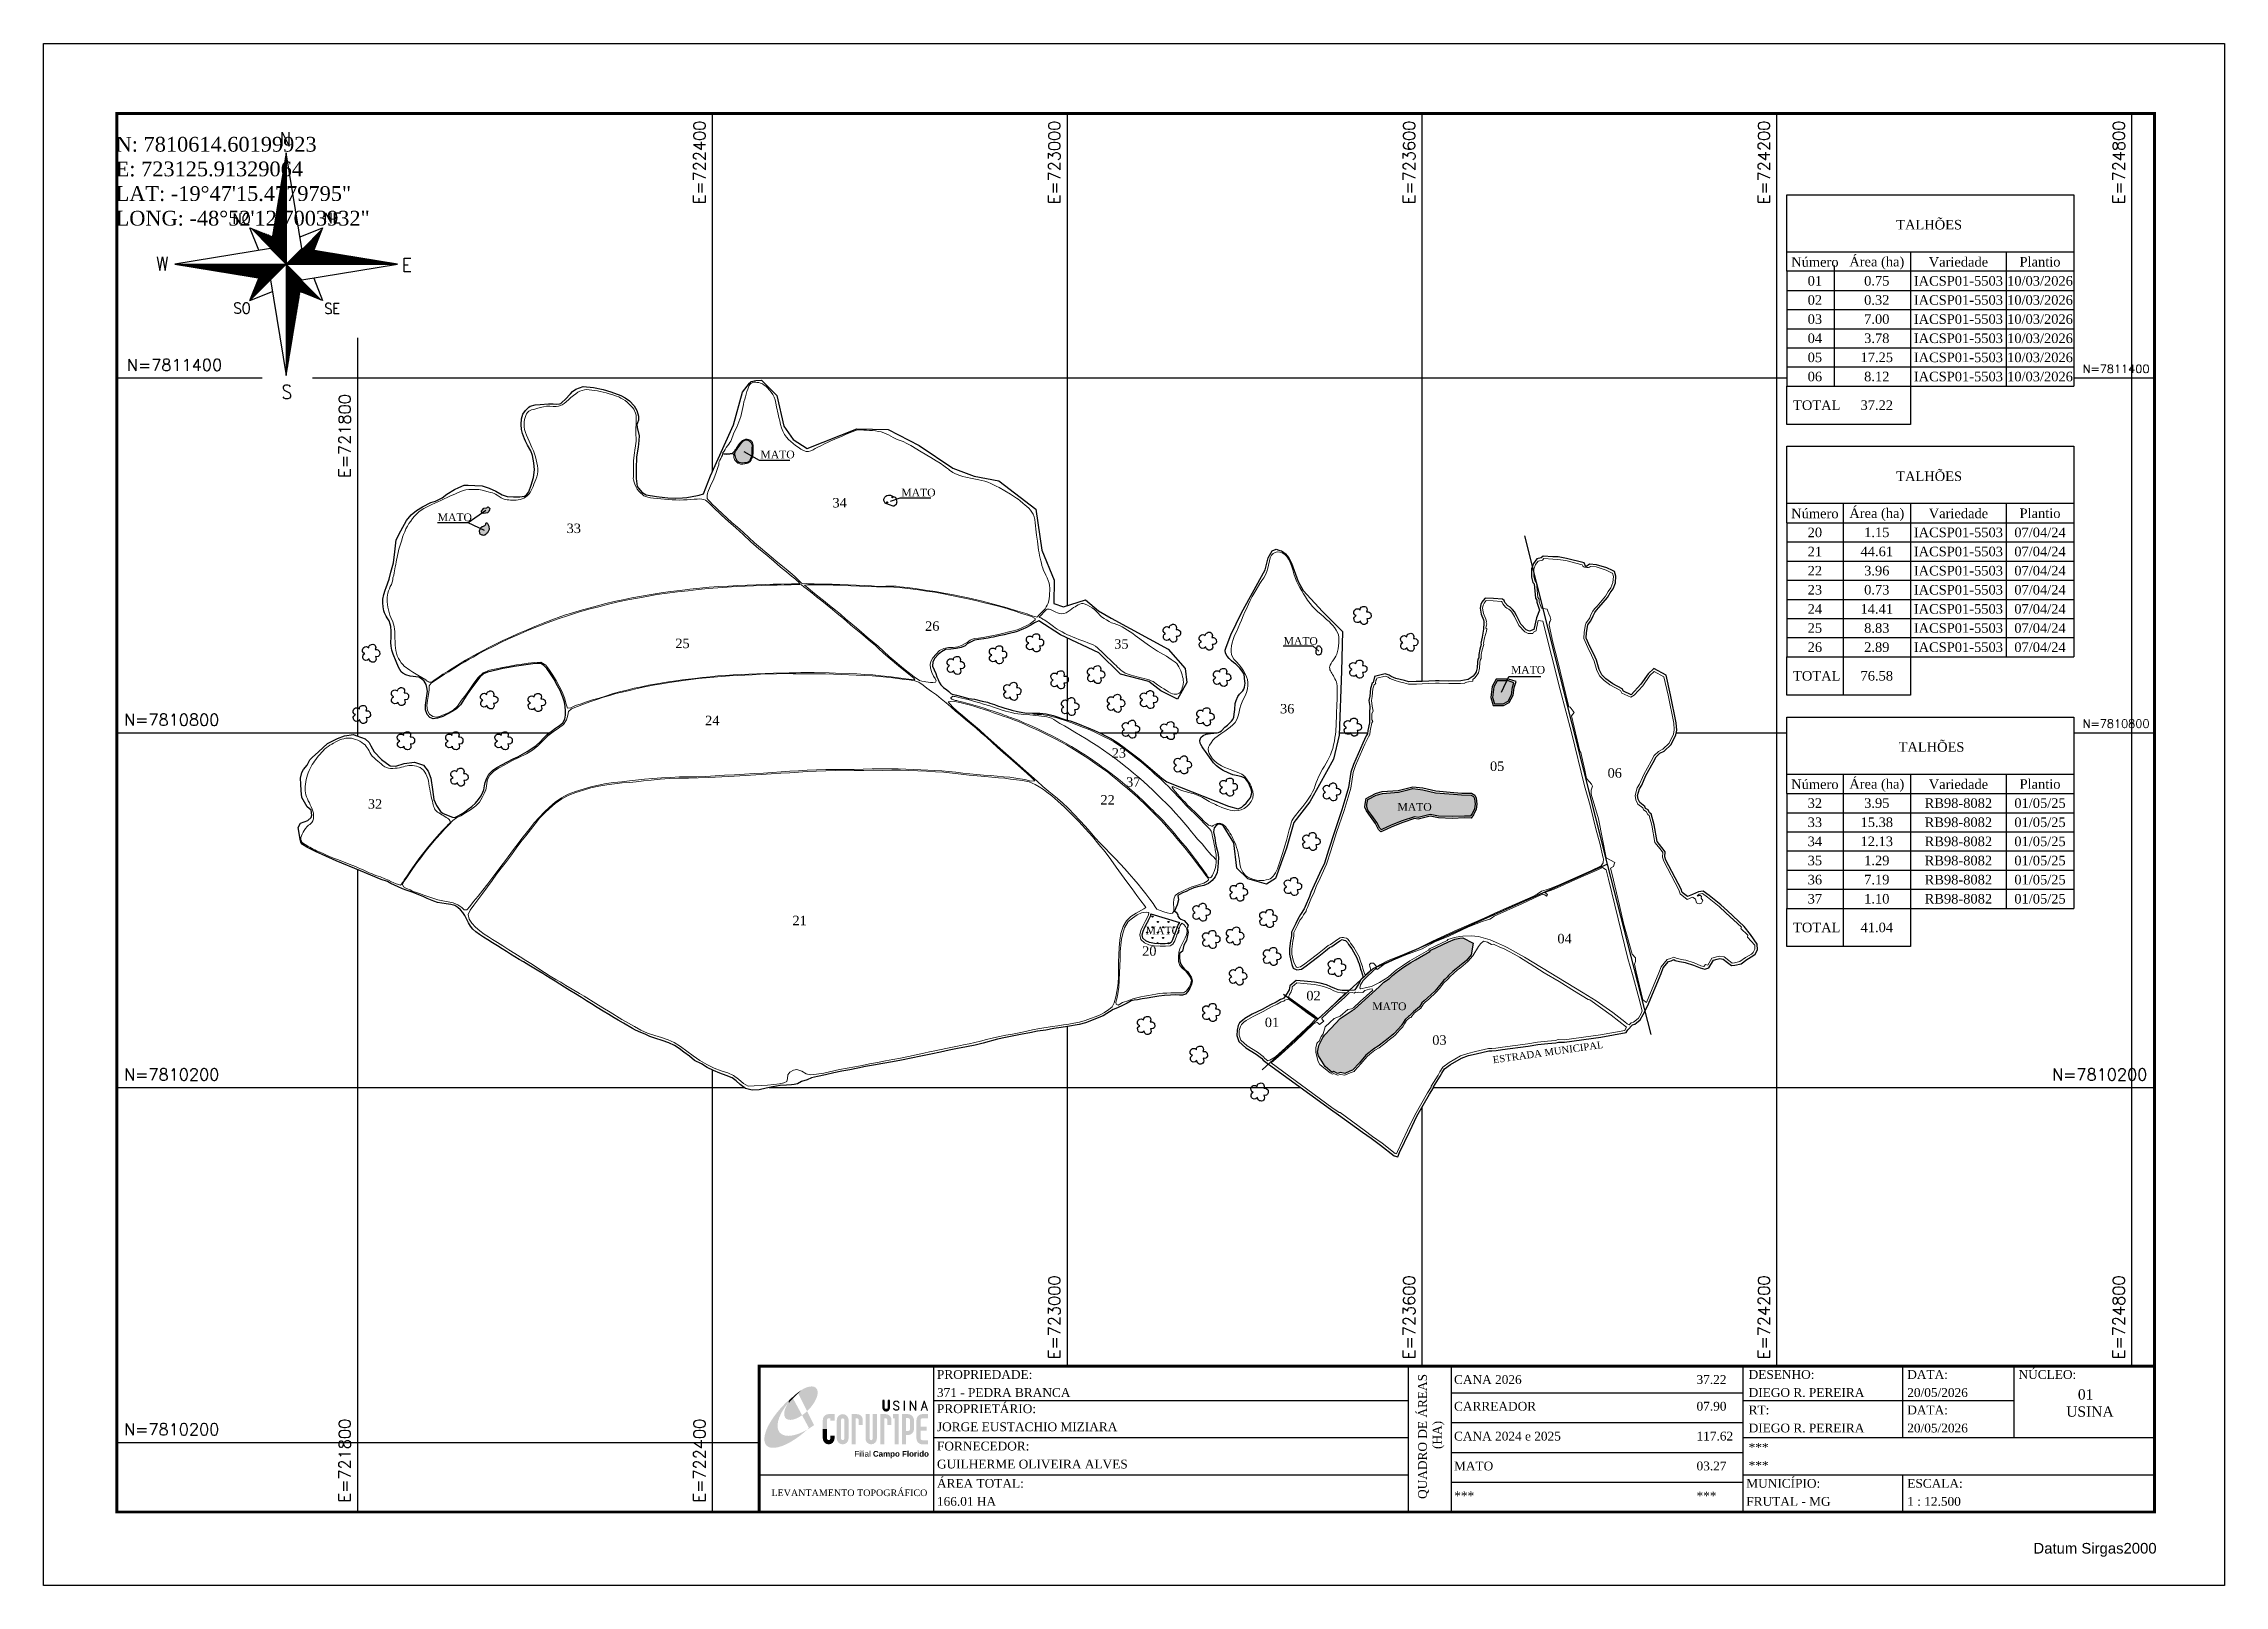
# Model space of a CAD drawing. Extents: x 721269 to 724957, y 7809358 to 7811965.
import ezdxf
from ezdxf.enums import TextEntityAlignment as Align

# ---------------------------------------------------------------- set-up
doc = ezdxf.new("R2010")
doc.units = 0
doc.linetypes.add('CONTINUO', pattern=[0])
for name, color, linetype in [('0114000371', 1, 'Continuous'), ('0114000371001', 5, 'Continuous'), ('0114000371002', 5, 'Continuous'), ('0114000371003', 5, 'Continuous'), ('0114000371004', 5, 'Continuous'), ('0114000371005', 5, 'Continuous'), ('0114000371006', 5, 'Continuous'), ('0114000371020', 5, 'Continuous'), ('0114000371021', 5, 'Continuous'), ('0114000371022', 5, 'Continuous'), ('0114000371023', 5, 'Continuous'), ('0114000371024', 5, 'Continuous'), ('0114000371025', 5, 'Continuous'), ('0114000371026', 5, 'Continuous'), ('0114000371032', 5, 'Continuous'), ('0114000371033', 5, 'Continuous'), ('0114000371034', 5, 'Continuous'), ('0114000371035', 5, 'Continuous'), ('0114000371036', 5, 'Continuous'), ('0114000371037', 5, 'Continuous'), ('_SIMBOLO ARVORE', 94, 'Continuous'), ('FOLHA', 5, 'Continuous'), ('MALHA', 8, 'Continuous'), ('MARGEM', 5, 'Continuous'), ('MATO', 3, 'Continuous'), ('NUMERAÇÕES', 7, 'Continuous'), ('PDF_SETA_NORTE', 3, 'Continuous'), ('TABELAS', 7, 'Continuous'), ('TEXTO', 7, 'Continuous')]:
    doc.layers.add(name, color=color, linetype=linetype)
doc.layers.add('NUMERAÇÕES DOS TALHÕES', color=7, linetype='Continuous', true_color=0xffffff)
doc.styles.add('AGROCAD', font='romans.shx')
doc.styles.add('AREAS', font='times.ttf')
doc.styles.add('ARIAL', font='arial.ttf')
doc.styles.add('marcelo', font='arial.ttf')

msp = doc.modelspace()

# ---------------------------------------------------------------- texts
at = {"layer": 'FOLHA', "color": 7, "attachment_point": 4, "style": 'AREAS'}
for s, insert, char_height in [('PROPRIEDADE:', (722779.5, 7809714.6), 14.902), ('CANA 2026 ', (723653.9, 7809706.1), 14.9), ('37.22', (724064, 7809706.1), 14.9), ('DESENHO:', (724152.1, 7809714.6), 14.9), ('DATA:', (724420.3, 7809714.6), 14.9), ('NÚCLEO:', (724608.5, 7809714.6), 14.9), ('PROPRIETÁRIO:', (722779.5, 7809656.7), 14.902), ('371 - PEDRA BRANCA', (722779.5, 7809684.1), 14.902), ('CARREADOR ', (723653.9, 7809660.9), 14.9), ('07.90', (724064, 7809660.9), 14.9), ('DIEGO R. PEREIRA', (724152.1, 7809684.1), 14.902), ('RT:', (724152.1, 7809654.6), 14.9), ('DATA:', (724420.3, 7809654.6), 14.9), ('20/05/2026', (724420.3, 7809684.1), 14.9), ('   01\\PUSINA', (724689.1, 7809666.4), 17.39), ('JORGE EUSTACHIO MIZIARA', (722779.5, 7809626.2), 14.902), ('DIEGO R. PEREIRA', (724152.1, 7809624.1), 14.902), ('20/05/2026', (724420.3, 7809624.1), 14.9), ('FORNECEDOR:', (722779.5, 7809593.6), 14.902), ('CANA 2024 e 2025 ', (723653.9, 7809610.4), 14.902), ('117.62', (724064, 7809610.4), 14.9), ('***', (724152.1, 7809591.5), 14.9), ('GUILHERME OLIVEIRA ALVES', (722779.5, 7809563.1), 14.902), ('MATO', (723653.9, 7809559.9), 14.9), ('03.27', (724064, 7809559.9), 14.9), ('***', (724152.1, 7809561), 14.9), ('LEVANTAMENTO TOPOGRÁFICO', (722499.6, 7809514.6), 11.242), ('ÁREA TOTAL:', (722779.5, 7809530.5), 14.902), ('***', (723654.3, 7809509.5), 14.9), ('***', (724064, 7809509.4), 14.9), ('MUNICÍPIO:', (724148.1, 7809530.5), 14.9), ('ESCALA:', (724420.3, 7809530.5), 14.9), ('166.01 HA', (722779.5, 7809500), 14.9), ('FRUTAL - MG', (724148.1, 7809500), 14.902), ('1 : 12.500', (724420.3, 7809500), 14.9)]:
    msp.add_mtext(s, dxfattribs=dict(at, insert=insert, char_height=char_height))
at = {"layer": 'FOLHA', "color": 7, "insert": (723615.4, 7809504.3), "char_height": 14.902, "attachment_point": 4, "rotation": 90, "style": 'AREAS'}
msp.add_mtext('QUADRO DE ÁREAS\\P               (HA)', dxfattribs=at)
at = {"layer": 'NUMERAÇÕES DOS TALHÕES', "color": 0, "insert": (721829.7, 7811657.1), "char_height": 25, "attachment_point": 9, "style": 'AREAS'}
msp.add_mtext('\\pxql;N: 7810614.60199923\\PE: 723125.91329064\\PLAT: -19%%D47\'15.4779795" \\PLONG: -48%%D52\'12.7003932" ', dxfattribs=at)
at = {"layer": 'TABELAS', "style": 'AREAS'}
for s, height, p in [('TALHÕES', 16.18, (724457.3, 7811661.3)), ('Número', 16.18, (724264.1, 7811596.5)), ('Área (ha)', 16.18, (724368.8, 7811596.5)), ('Variedade', 16.18, (724506.8, 7811596.5)), ('01', 16.18, (724264.1, 7811564.2)), ('0.75', 16.18, (724368.8, 7811564.2)), ('IACSP01-5503', 16.178, (724506.8, 7811564.2)), ('10/03/2026', 16.18, (724644.8, 7811564.2)), ('02', 16.18, (724264.1, 7811531.8)), ('03', 16.18, (724264.1, 7811499.5)), ('0.32', 16.18, (724368.8, 7811531.8)), ('7.00', 16.18, (724368.8, 7811499.5)), ('IACSP01-5503', 16.178, (724506.8, 7811531.8)), ('IACSP01-5503', 16.178, (724506.8, 7811499.5)), ('10/03/2026', 16.18, (724644.8, 7811531.8)), ('10/03/2026', 16.18, (724644.8, 7811499.5)), ('04', 16.18, (724264.1, 7811467.1)), ('3.78', 16.18, (724368.8, 7811467.1)), ('IACSP01-5503', 16.178, (724506.8, 7811467.1)), ('10/03/2026', 16.18, (724644.8, 7811467.1)), ('05', 16.18, (724264.1, 7811434.8)), ('17.25', 16.18, (724368.8, 7811434.8)), ('IACSP01-5503', 16.178, (724506.8, 7811434.8)), ('10/03/2026', 16.18, (724644.8, 7811434.8)), ('06', 16.18, (724264.1, 7811402.4)), ('8.12', 16.18, (724368.8, 7811402.4)), ('IACSP01-5503', 16.178, (724506.8, 7811402.4)), ('10/03/2026', 16.18, (724644.8, 7811402.4)), ('37.22', 16.18, (724368.8, 7811353.9)), ('TALHÕES', 16.18, (724457.3, 7811235.9)), ('Número', 16.18, (724264.1, 7811171.2)), ('Área (ha)', 16.18, (724368.8, 7811171.2)), ('Variedade', 16.18, (724506.8, 7811171.2)), ('20', 16.18, (724264.1, 7811138.8)), ('1.15', 16.18, (724368.8, 7811138.8)), ('IACSP01-5503', 16.178, (724506.8, 7811138.8)), ('07/04/24', 16.18, (724644.8, 7811138.8)), ('21', 16.18, (724264.1, 7811106.5)), ('44.61', 16.18, (724368.8, 7811106.5)), ('IACSP01-5503', 16.178, (724506.8, 7811106.5)), ('07/04/24', 16.18, (724644.8, 7811106.5)), ('22', 16.18, (724264.1, 7811074.1)), ('3.96', 16.18, (724368.8, 7811074.1)), ('IACSP01-5503', 16.178, (724506.8, 7811074.1)), ('07/04/24', 16.18, (724644.8, 7811074.1)), ('23', 16.18, (724264.1, 7811041.8)), ('0.73', 16.18, (724368.8, 7811041.8)), ('IACSP01-5503', 16.178, (724506.8, 7811041.8)), ('07/04/24', 16.18, (724644.8, 7811041.8)), ('24', 16.18, (724264.1, 7811009.4)), ('14.41', 16.18, (724368.8, 7811009.4)), ('IACSP01-5503', 16.178, (724506.8, 7811009.4)), ('07/04/24', 16.18, (724644.8, 7811009.4)), ('25', 16.18, (724264.1, 7810977.1)), ('26', 16.18, (724264.1, 7810944.7)), ('8.83', 16.18, (724368.8, 7810977.1)), ('2.89', 16.18, (724368.8, 7810944.7)), ('IACSP01-5503', 16.178, (724506.8, 7810977.1)), ('IACSP01-5503', 16.178, (724506.8, 7810944.7)), ('07/04/24', 16.18, (724644.8, 7810977.1)), ('07/04/24', 16.18, (724644.8, 7810944.7)), ('76.58', 16.18, (724368.8, 7810896.2)), ('TALHÕES', 16.18, (724461.3, 7810778.1)), ('Número', 16.18, (724264.1, 7810713.3)), ('Área (ha)', 16.18, (724368.8, 7810713.3)), ('Variedade', 16.18, (724506.8, 7810713.3)), ('32', 16.18, (724264.1, 7810681)), ('33', 16.18, (724264.1, 7810648.6)), ('15.38', 16.18, (724368.8, 7810648.6)), ('3.95', 16.18, (724368.8, 7810681)), ('RB98-8082', 16.18, (724506.8, 7810681)), ('RB98-8082', 16.18, (724506.8, 7810648.6)), ('01/05/25', 16.18, (724644.8, 7810681)), ('01/05/25', 16.18, (724644.8, 7810648.6)), ('34', 16.18, (724264.1, 7810616.3)), ('12.13', 16.18, (724368.8, 7810616.3)), ('RB98-8082', 16.18, (724506.8, 7810616.3)), ('01/05/25', 16.18, (724644.8, 7810616.3)), ('35', 16.18, (724264.1, 7810583.9)), ('1.29', 16.18, (724368.8, 7810583.9)), ('RB98-8082', 16.18, (724506.8, 7810583.9)), ('01/05/25', 16.18, (724644.8, 7810583.9)), ('36', 16.18, (724264.1, 7810551.6)), ('7.19', 16.18, (724368.8, 7810551.6)), ('RB98-8082', 16.18, (724506.8, 7810551.6)), ('01/05/25', 16.18, (724644.8, 7810551.6)), ('37', 16.18, (724264.1, 7810519.2)), ('1.10', 16.18, (724368.8, 7810519.2)), ('RB98-8082', 16.18, (724506.8, 7810519.2)), ('01/05/25', 16.18, (724644.8, 7810519.2)), ('41.04', 16.18, (724368.8, 7810470.7))]:
    msp.add_text(s, height=height, dxfattribs=at).set_placement(p, align=Align.MIDDLE)
for p in [(724644.8, 7811596.5), (724644.8, 7811171.2), (724644.8, 7810713.3)]:
    msp.add_text('Plantio', height=16.18, dxfattribs=at).set_placement(p, align=Align.MIDDLE_CENTER)
at = {"layer": 'TABELAS', "color": 1, "style": 'AREAS'}
for p in [(724227.2, 7811345.8), (724227.2, 7810888.1), (724227.2, 7810462.6)]:
    msp.add_text('TOTAL', height=16.18, dxfattribs=at).set_placement(p)
at = {"layer": 'TEXTO', "linetype": 'Continuous', "style": 'AREAS'}
for p in [(722481.1, 7811264.1), (722719.3, 7811199.7), (721935.3, 7811157.8), (723365.7, 7810948.7), (723750.1, 7810900), (723558.3, 7810668.1), (723132.7, 7810459), (723515.6, 7810330.9)]:
    msp.add_text('MATO', height=13, dxfattribs=at).set_placement(p)
msp.add_text('ESTRADA MUNICIPAL', height=12, rotation=7.9487, dxfattribs=at).set_placement((723720.3, 7810240.9))
at = {"layer": 'TEXTO', "linetype": 'Continuous', "lineweight": 9, "style": 'marcelo'}
msp.add_text('Datum Sirgas2000', height=18, dxfattribs=at).set_placement((724633.7, 7809429.9), align=Align.TOP_LEFT)

# ---------------------------------------------------------------- blocks, each defined once
blk = doc.blocks.new('MATO')
at = {"layer": '_SIMBOLO ARVORE', "linetype": 'CONTINUO'}
blk.add_polyline3d([(722557.9, 7810173.4, 0), (722555.3, 7810171.2, 0), (722552, 7810170.8, 0), (722549.6, 7810171.7, 0), (722547.9, 7810173.4, 0), (722547.2, 7810175.3, 0), (722547, 7810178.1, 0), (722547.9, 7810179.9, 0), (722548.9, 7810181.2, 0), (722550.8, 7810182.5, 0), (722549.6, 7810182.9, 0), (722548.4, 7810183.9, 0), (722546.9, 7810186.1, 0), (722546.7, 7810188.8, 0), (722547.7, 7810191.6, 0), (722548.8, 7810192.6, 0), (722550.7, 7810193.8, 0), (722552.8, 7810194.1, 0), (722554.5, 7810193.8, 0), (722555.8, 7810193.2, 0), (722557.2, 7810191.9, 0), (722557.6, 7810194.4, 0), (722558, 7810195.4, 0), (722559.1, 7810196.7, 0), (722560.7, 7810197.3, 0), (722562.2, 7810198, 0), (722564, 7810198.1, 0), (722565.6, 7810197.9, 0), (722567, 7810197.2, 0), (722568, 7810196.1, 0), (722568.8, 7810194.4, 0), (722569.2, 7810192.5, 0), (722568.4, 7810189.1, 0), (722570.8, 7810189.1, 0), (722572.8, 7810188.6, 0), (722574.6, 7810187.1, 0), (722575.7, 7810186, 0), (722575.9, 7810181.2, 0), (722574.8, 7810179.1, 0), (722573.2, 7810177.7, 0), (722570.8, 7810177.1, 0), (722568.7, 7810177.3, 0), (722569.8, 7810172.9, 0), (722569.3, 7810171, 0), (722568.1, 7810169.2, 0), (722566.7, 7810168.1, 0), (722564.7, 7810167.6, 0), (722562.7, 7810167.7, 0), (722561.2, 7810168.2, 0), (722559.5, 7810169.8, 0), (722558.4, 7810171.3, 0), (722558, 7810173.6, 0)], dxfattribs=at)
blk = doc.blocks.new('area_de_talhao')
at = {"layer": 'NUMERAÇÕES', "linetype": 'Continuous', "style": 'AREAS'}
blk.add_attdef('NRO', text='', height=20, dxfattribs=at).set_placement((0, 6.1), align=Align.CENTER)
blk = doc.blocks.new('g')
at = {"layer": 'PDF_SETA_NORTE', "color": 7, "lineweight": 30}
for points in [[(1198.1, 4844.4), (1198.1, 4888.9), (1221.4, 4844.4), (1221.4, 4888.9)], [(1044.6, 4592.5), (1044.6, 4626.4), (1062.6, 4592.5), (1062.6, 4626.4)], [(1338.9, 4594.6), (1338.9, 4628.5), (1356.8, 4594.6), (1356.8, 4628.5)], [(1384.4, 4594.6), (1367.4, 4594.6), (1367.4, 4628.5), (1384.4, 4628.5)], [(1367.4, 4612.6), (1378, 4612.6)], [(793.8, 4485.6), (802.2, 4441.1), (810.7, 4485.6), (819.2, 4441.1), (827.6, 4485.6)], [(1615.1, 4436.9), (1592.9, 4436.9), (1592.9, 4481.4), (1615.1, 4481.4)], [(1592.9, 4460.2), (1606.6, 4460.2)], [(1063.7, 4332.1), (1060.5, 4335.3), (1057.3, 4336.4), (1052, 4336.4), (1047.8, 4335.3), (1044.6, 4332.1), (1044.6, 4329), (1046.7, 4324.7), (1047.8, 4323.7), (1049.9, 4321.5), (1058.4, 4318.4), (1060.5, 4317.3), (1062.6, 4315.2), (1063.7, 4312), (1063.7, 4306.7), (1060.5, 4303.6), (1057.3, 4302.5), (1052, 4302.5), (1047.8, 4303.6), (1044.6, 4306.7)], [(1356.8, 4330), (1354.7, 4334.2), (1350.5, 4335.3), (1345.2, 4335.3), (1342, 4334.2), (1338.9, 4330), (1338.9, 4326.8), (1339.9, 4323.7), (1342, 4322.6), (1344.1, 4320.5), (1352.6, 4317.3), (1354.7, 4316.3), (1355.8, 4314.1), (1356.8, 4311), (1356.8, 4305.7), (1354.7, 4302.5), (1350.5, 4301.4), (1345.2, 4301.4), (1342, 4302.5), (1338.9, 4305.7)], [(1383.3, 4301.4), (1366.4, 4301.4), (1366.4, 4335.3), (1383.3, 4335.3)], [(1366.4, 4319.4), (1377, 4319.4)], [(1225.6, 4064.3), (1222.4, 4068.6), (1217.1, 4070.7), (1209.7, 4070.7), (1204.4, 4068.6), (1201.3, 4064.3), (1201.3, 4060.1), (1203.4, 4055.9), (1204.4, 4053.8), (1208.7, 4051.6), (1218.2, 4047.4), (1222.4, 4045.3), (1223.5, 4043.2), (1225.6, 4038.9), (1225.6, 4032.6), (1222.4, 4028.4), (1217.1, 4026.2), (1209.7, 4026.2), (1204.4, 4028.4), (1201.3, 4032.6)]]:
    blk.add_lwpolyline(points, dxfattribs=at)
at = {"layer": 'PDF_SETA_NORTE', "lineweight": 25}
blk.add_lwpolyline([(1262.6, 4411.5), (1571.7, 4462.3), (1262.6, 4513.1), (1211.8, 4822.2), (1161, 4513.1), (850.9, 4462.3), (1161, 4411.5), (1211.8, 4101.4)], close=True, dxfattribs=at)
for points in [[(1207.6, 4797.8), (1211.8, 4802.1)], [(1208.7, 4805.2), (1211.8, 4808.4)], [(1208.7, 4802.1), (1211.8, 4805.2)], [(1209.7, 4809.5), (1211.8, 4811.6)], [(1210.8, 4816.9), (1211.8, 4817.9)], [(1210.8, 4813.7), (1211.8, 4814.8)], [(1211.8, 4822.2), (1211.8, 4462.3), (1211.8, 4101.4)], [(1211.8, 4821.1), (1211.8, 4821.1)], [(1193.9, 4714.2), (1211.8, 4732.2)], [(1194.9, 4721.6), (1211.8, 4738.6)], [(1194.9, 4718.5), (1211.8, 4735.4)], [(1196, 4729), (1211.8, 4744.9)], [(1196, 4725.9), (1211.8, 4741.7)], [(1197, 4733.3), (1211.8, 4748.1)], [(1198.1, 4740.7), (1211.8, 4754.4)], [(1198.1, 4737.5), (1211.8, 4751.3)], [(1199.1, 4748.1), (1211.8, 4760.8)], [(1199.1, 4744.9), (1211.8, 4757.6)], [(1200.2, 4752.3), (1211.8, 4764)], [(1201.3, 4759.7), (1211.8, 4770.3)], [(1201.3, 4756.6), (1211.8, 4767.1)], [(1202.3, 4767.1), (1211.8, 4776.7)], [(1202.3, 4764), (1211.8, 4773.5)], [(1203.4, 4771.4), (1211.8, 4779.8)], [(1204.4, 4778.8), (1211.8, 4786.2)], [(1204.4, 4775.6), (1211.8, 4783)], [(1205.5, 4786.2), (1211.8, 4792.5)], [(1205.5, 4783), (1211.8, 4789.4)], [(1206.6, 4790.4), (1211.8, 4795.7)], [(1207.6, 4794.7), (1211.8, 4798.9)], [(1180.1, 4630.6), (1211.8, 4662.4)], [(1181.2, 4638), (1211.8, 4668.7)], [(1181.2, 4633.8), (1211.8, 4665.5)], [(1182.2, 4645.4), (1211.8, 4675.1)], [(1182.2, 4642.2), (1211.8, 4671.9)], [(1183.3, 4649.7), (1211.8, 4678.2)], [(1184.3, 4657.1), (1211.8, 4684.6)], [(1184.3, 4652.8), (1211.8, 4681.4)], [(1185.4, 4664.5), (1211.8, 4690.9)], [(1185.4, 4661.3), (1211.8, 4687.8)], [(1186.4, 4668.7), (1211.8, 4694.1)], [(1187.5, 4676.1), (1211.8, 4700.5)], [(1187.5, 4671.9), (1211.8, 4697.3)], [(1188.6, 4683.5), (1211.8, 4706.8)], [(1188.6, 4680.4), (1211.8, 4703.6)], [(1189.6, 4687.8), (1211.8, 4710)], [(1190.7, 4695.2), (1211.8, 4716.3)], [(1190.7, 4690.9), (1211.8, 4713.2)], [(1191.7, 4702.6), (1211.8, 4722.7)], [(1191.7, 4699.4), (1211.8, 4719.5)], [(1192.8, 4706.8), (1211.8, 4725.9)], [(1193.9, 4710), (1211.8, 4729)], [(1165.3, 4551.2), (1167.4, 4550.2), (1211.8, 4594.6)], [(1166.3, 4545.9), (1211.8, 4591.4)], [(1167.4, 4554.4), (1211.8, 4597.8)], [(1168.4, 4561.8), (1211.8, 4604.1)], [(1168.4, 4557.6), (1211.8, 4601)], [(1169.5, 4565), (1211.8, 4607.3)], [(1170.6, 4573.5), (1211.8, 4613.7)], [(1170.6, 4569.2), (1211.8, 4610.5)], [(1171.6, 4580.9), (1211.8, 4620)], [(1171.6, 4576.6), (1211.8, 4616.8)], [(1172.7, 4584), (1211.8, 4624.3)], [(1173.7, 4592.5), (1211.8, 4630.6)], [(1173.7, 4588.3), (1211.8, 4627.4)], [(1174.8, 4599.9), (1211.8, 4637)], [(1174.8, 4595.7), (1211.8, 4633.8)], [(1175.9, 4604.1), (1211.8, 4640.1)], [(1176.9, 4611.6), (1211.8, 4646.5)], [(1176.9, 4607.3), (1211.8, 4643.3)], [(1178, 4619), (1211.8, 4652.8)], [(1178, 4614.7), (1211.8, 4649.7)], [(1179, 4626.4), (1211.8, 4659.2)], [(1179, 4623.2), (1211.8, 4656)], [(1122.9, 4506.8), (1093.3, 4579.8), (1167.4, 4550.2)], [(1098.6, 4577.7), (1161, 4515.2)], [(1103.9, 4575.6), (1162.1, 4518.4)], [(1109.2, 4573.5), (1162.1, 4520.5)], [(1114.5, 4572.4), (1162.1, 4523.7), (1211.8, 4572.4)], [(1119.8, 4570.3), (1163.2, 4525.8)], [(1124, 4568.2), (1163.2, 4529)], [(1129.3, 4566), (1164.2, 4531.1), (1211.8, 4578.7)], [(1134.6, 4563.9), (1164.2, 4534.3)], [(1139.9, 4561.8), (1164.2, 4536.4)], [(1145.2, 4559.7), (1165.3, 4539.6)], [(1150.5, 4557.6), (1165.3, 4541.7)], [(1155.7, 4555.5), (1166.3, 4544.9)], [(1160, 4553.3), (1166.3, 4547)], [(1161, 4516.3), (1211.8, 4566)], [(1161, 4411.5), (1211.8, 4462.3), (1161, 4513.1), (1211.8, 4562.9)], [(1162.1, 4519.5), (1211.8, 4569.2)], [(1163.2, 4526.9), (1211.8, 4575.6)], [(1163.2, 4511), (1211.8, 4559.7)], [(1164.2, 4535.3), (1211.8, 4581.9)], [(1164.2, 4509.9), (1211.8, 4556.5)], [(1165.3, 4542.8), (1211.8, 4588.3)], [(1165.3, 4538.5), (1211.8, 4585.1)], [(1166.3, 4507.8), (1211.8, 4553.3)], [(1167.4, 4506.8), (1211.8, 4550.2)], [(1169.5, 4504.7), (1211.8, 4547)], [(1170.6, 4502.5), (1211.8, 4543.8)], [(1172.7, 4501.5), (1211.8, 4540.6)], [(1173.7, 4499.4), (1211.8, 4537.5)], [(1175.9, 4498.3), (1211.8, 4534.3)], [(1176.9, 4496.2), (1211.8, 4531.1)], [(1179, 4495.1), (1211.8, 4527.9)], [(1180.1, 4493), (1211.8, 4524.8)], [(1182.2, 4492), (1211.8, 4521.6)], [(1256.3, 4550.2), (1329.3, 4579.8), (1300.8, 4506.8)], [(1328.3, 4575.6), (1264.8, 4512.1)], [(1326.2, 4570.3), (1267.9, 4512.1)], [(1324, 4565), (1270.1, 4512.1)], [(1321.9, 4559.7), (1273.2, 4511)], [(1319.8, 4554.4), (1275.4, 4511)], [(1317.7, 4549.1), (1278.5, 4509.9)], [(1315.6, 4543.8), (1280.6, 4509.9)], [(1313.5, 4539.6), (1283.8, 4509.9)], [(1311.3, 4534.3), (1285.9, 4508.9)], [(1309.2, 4529), (1289.1, 4508.9)], [(1307.1, 4523.7), (1291.2, 4507.8)], [(850.9, 4462.3), (1571.7, 4462.3)], [(852, 4462.3), (853, 4462.3)], [(855.2, 4461.3), (856.2, 4462.3)], [(858.3, 4461.3), (859.4, 4462.3)], [(860.4, 4460.2), (862.6, 4462.3)], [(863.6, 4460.2), (865.7, 4462.3)], [(865.7, 4459.1), (868.9, 4462.3)], [(868.9, 4459.1), (872.1, 4462.3)], [(872.1, 4459.1), (875.3, 4462.3)], [(874.2, 4458.1), (878.4, 4462.3)], [(877.4, 4458.1), (881.6, 4462.3)], [(879.5, 4457), (884.8, 4462.3)], [(882.7, 4457), (888, 4462.3)], [(884.8, 4456), (891.1, 4462.3)], [(888, 4456), (894.3, 4462.3)], [(891.1, 4456), (897.5, 4462.3)], [(893.3, 4454.9), (900.7, 4462.3)], [(896.4, 4454.9), (903.8, 4462.3)], [(898.6, 4453.8), (907, 4462.3)], [(901.7, 4453.8), (910.2, 4462.3)], [(904.9, 4452.8), (913.4, 4462.3)], [(907, 4452.8), (916.5, 4462.3)], [(910.2, 4452.8), (919.7, 4462.3)], [(912.3, 4451.7), (922.9, 4462.3)], [(915.5, 4451.7), (926.1, 4462.3)], [(917.6, 4450.7), (929.2, 4462.3)], [(920.8, 4450.7), (932.4, 4462.3)], [(924, 4449.6), (935.6, 4462.3)], [(926.1, 4449.6), (938.8, 4462.3)], [(929.2, 4449.6), (941.9, 4462.3)], [(931.4, 4448.6), (945.1, 4462.3)], [(934.5, 4448.6), (948.3, 4462.3)], [(937.7, 4447.5), (951.5, 4462.3)], [(939.8, 4447.5), (954.6, 4462.3)], [(943, 4447.5), (957.8, 4462.3)], [(945.1, 4446.4), (961, 4462.3)], [(948.3, 4446.4), (964.2, 4462.3)], [(950.4, 4445.4), (967.3, 4462.3)], [(953.6, 4445.4), (970.5, 4462.3)], [(956.8, 4444.3), (973.7, 4462.3)], [(958.9, 4444.3), (976.9, 4462.3)], [(962.1, 4444.3), (980.1, 4462.3)], [(964.2, 4443.3), (983.2, 4462.3)], [(967.3, 4443.3), (986.4, 4462.3)], [(970.5, 4442.2), (989.6, 4462.3)], [(972.6, 4442.2), (992.8, 4462.3)], [(975.8, 4441.1), (995.9, 4462.3)], [(977.9, 4441.1), (999.1, 4462.3)], [(981.1, 4441.1), (1002.3, 4462.3)], [(983.2, 4440.1), (1005.5, 4462.3)], [(986.4, 4440.1), (1008.6, 4462.3)], [(989.6, 4439), (1011.8, 4462.3)], [(991.7, 4439), (1015, 4462.3)], [(994.9, 4438), (1018.2, 4462.3)], [(997, 4438), (1021.3, 4462.3)], [(1000.2, 4438), (1024.5, 4462.3)], [(1003.3, 4436.9), (1027.7, 4462.3)], [(1005.5, 4436.9), (1030.9, 4462.3)], [(1008.6, 4435.9), (1034, 4462.3)], [(1010.7, 4435.9), (1037.2, 4462.3)], [(1013.9, 4434.8), (1040.4, 4462.3)], [(1016, 4434.8), (1043.6, 4462.3)], [(1019.2, 4434.8), (1046.7, 4462.3)], [(1022.4, 4433.7), (1049.9, 4462.3)], [(1024.5, 4433.7), (1053.1, 4462.3)], [(1027.7, 4432.7), (1056.3, 4462.3)], [(1029.8, 4432.7), (1059.4, 4462.3)], [(1033, 4431.6), (1062.6, 4462.3)], [(1036.1, 4431.6), (1065.8, 4462.3)], [(1038.3, 4431.6), (1069, 4462.3)], [(1041.4, 4430.6), (1072.1, 4462.3)], [(1043.6, 4430.6), (1075.3, 4462.3)], [(1046.7, 4429.5), (1078.5, 4462.3)], [(1048.8, 4429.5), (1081.7, 4462.3)], [(1052, 4428.4), (1084.8, 4462.3)], [(1055.2, 4428.4), (1088, 4462.3)], [(1057.3, 4428.4), (1091.2, 4462.3)], [(1060.5, 4427.4), (1094.4, 4462.3)], [(1062.6, 4427.4), (1097.5, 4462.3)], [(1065.8, 4426.3), (1100.7, 4462.3)], [(1069, 4426.3), (1103.9, 4462.3)], [(1071.1, 4426.3), (1107.1, 4462.3)], [(1074.2, 4425.3), (1110.2, 4462.3)], [(1076.4, 4425.3), (1113.4, 4462.3)], [(1079.5, 4424.2), (1116.6, 4462.3)], [(1081.7, 4424.2), (1119.8, 4462.3)], [(1084.8, 4423.2), (1122.9, 4462.3)], [(1088, 4423.2), (1126.1, 4462.3)], [(1090.1, 4423.2), (1129.3, 4462.3)], [(1093.3, 4422.1), (1132.5, 4462.3)], [(1211.8, 4462.3), (1093.3, 4343.8), (1122.9, 4416.8), (1168.4, 4462.3)], [(1095.4, 4422.1), (1135.6, 4462.3)], [(1097.5, 4354.4), (1155.7, 4411.5), (1206.6, 4462.3)], [(1098.6, 4421), (1138.8, 4462.3)], [(1101.8, 4421), (1142, 4462.3)], [(1101.8, 4363.9), (1150.5, 4412.6), (1200.2, 4462.3)], [(1103.9, 4420), (1145.2, 4462.3)], [(1103.9, 4369.2), (1147.3, 4413.6), (1197, 4462.3)], [(1106, 4374.5), (1145.2, 4413.6), (1193.9, 4462.3)], [(1107.1, 4420), (1148.3, 4462.3)], [(1108.1, 4379.8), (1142, 4413.6), (1190.7, 4462.3)], [(1109.2, 4420), (1151.5, 4462.3)], [(1110.2, 4385.1), (1139.9, 4414.7), (1187.5, 4462.3)], [(1112.4, 4418.9), (1154.7, 4462.3)], [(1112.4, 4390.3), (1136.7, 4414.7), (1184.3, 4462.3)], [(1114.5, 4418.9), (1157.9, 4462.3)], [(1114.5, 4395.6), (1134.6, 4415.7), (1181.2, 4462.3)], [(1116.6, 4399.9), (1131.4, 4415.7), (1178, 4462.3)], [(1117.6, 4417.9), (1161, 4462.3)], [(1120.8, 4417.9), (1164.2, 4462.3)], [(1120.8, 4410.5), (1126.1, 4416.8), (1171.6, 4462.3)], [(1128.2, 4416.8), (1174.8, 4462.3)], [(1153.6, 4412.6), (1203.4, 4462.3)], [(1158.9, 4411.5), (1209.7, 4462.3)], [(1183.3, 4489.8), (1211.8, 4518.4)], [(1185.4, 4488.8), (1211.8, 4515.2)], [(1186.4, 4486.7), (1211.8, 4512.1)], [(1188.6, 4485.6), (1211.8, 4508.9)], [(1189.6, 4483.5), (1211.8, 4505.7)], [(1191.7, 4482.4), (1211.8, 4502.5)], [(1192.8, 4480.3), (1211.8, 4499.4)], [(1194.9, 4479.3), (1211.8, 4496.2)], [(1196, 4477.1), (1211.8, 4493)], [(1198.1, 4476.1), (1211.8, 4489.8)], [(1199.1, 4474), (1211.8, 4486.7)], [(1201.3, 4472.9), (1211.8, 4483.5)], [(1202.3, 4470.8), (1211.8, 4480.3)], [(1204.4, 4469.7), (1211.8, 4477.1)], [(1205.5, 4467.6), (1211.8, 4474)], [(1207.6, 4466.5), (1211.8, 4470.8)], [(1208.7, 4464.4), (1211.8, 4467.6)], [(1210.8, 4463.4), (1211.8, 4464.4)], [(1262.6, 4513.1), (1211.8, 4462.3), (1262.6, 4411.5)], [(1211.8, 4461.3), (1211.8, 4461.3)], [(1211.8, 4458.1), (1214, 4460.2)], [(1211.8, 4454.9), (1215, 4458.1)], [(1211.8, 4451.7), (1217.1, 4457)], [(1211.8, 4448.6), (1218.2, 4454.9)], [(1211.8, 4445.4), (1220.3, 4453.8)], [(1211.8, 4442.2), (1221.4, 4451.7)], [(1211.8, 4439), (1223.5, 4450.7)], [(1211.8, 4435.9), (1224.5, 4448.6)], [(1212.9, 4462.3), (1263.7, 4513.1)], [(1216.1, 4462.3), (1265.8, 4512.1)], [(1219.3, 4462.3), (1269, 4512.1)], [(1222.4, 4462.3), (1271.1, 4511)], [(1225.6, 4462.3), (1274.3, 4511)], [(1228.8, 4462.3), (1277.5, 4511)], [(1232, 4462.3), (1279.6, 4509.9)], [(1235.1, 4462.3), (1282.8, 4509.9)], [(1238.3, 4462.3), (1284.9, 4508.9)], [(1241.5, 4462.3), (1288.1, 4508.9)], [(1244.7, 4462.3), (1291.2, 4508.9)], [(1247.8, 4462.3), (1293.3, 4507.8)], [(1251, 4462.3), (1296.5, 4507.8)], [(1254.2, 4462.3), (1298.6, 4506.8)], [(1257.4, 4462.3), (1301.8, 4506.8)], [(1260.5, 4462.3), (1303.9, 4505.7)], [(1263.7, 4462.3), (1307.1, 4505.7)], [(1266.9, 4462.3), (1310.3, 4505.7)], [(1270.1, 4462.3), (1312.4, 4504.7)], [(1273.2, 4462.3), (1315.6, 4504.7)], [(1276.4, 4462.3), (1317.7, 4503.6)], [(1279.6, 4462.3), (1320.9, 4503.6)], [(1282.8, 4462.3), (1324, 4502.5)], [(1285.9, 4462.3), (1326.2, 4502.5)], [(1289.1, 4462.3), (1329.3, 4502.5)], [(1292.3, 4462.3), (1331.4, 4501.5)], [(1305, 4518.4), (1294.4, 4507.8)], [(1295.5, 4462.3), (1334.6, 4501.5)], [(1302.9, 4513.1), (1297.6, 4507.8)], [(1298.6, 4462.3), (1336.7, 4500.4)], [(1300.8, 4507.8), (1299.7, 4506.8)], [(1301.8, 4462.3), (1339.9, 4500.4)], [(1305, 4462.3), (1343.1, 4499.4)], [(1308.2, 4462.3), (1345.2, 4499.4)], [(1311.3, 4462.3), (1348.4, 4499.4)], [(1314.5, 4462.3), (1350.5, 4498.3)], [(1317.7, 4462.3), (1353.7, 4498.3)], [(1320.9, 4462.3), (1356.8, 4497.2)], [(1324, 4462.3), (1359, 4497.2)], [(1327.2, 4462.3), (1362.1, 4496.2)], [(1330.4, 4462.3), (1364.3, 4496.2)], [(1333.6, 4462.3), (1367.4, 4496.2)], [(1336.7, 4462.3), (1369.6, 4495.1)], [(1339.9, 4462.3), (1372.7, 4495.1)], [(1343.1, 4462.3), (1375.9, 4494.1)], [(1346.3, 4462.3), (1378, 4494.1)], [(1349.4, 4462.3), (1381.2, 4493)], [(1352.6, 4462.3), (1383.3, 4493)], [(1355.8, 4462.3), (1386.5, 4493)], [(1359, 4462.3), (1389.7, 4492)], [(1362.1, 4462.3), (1391.8, 4492)], [(1365.3, 4462.3), (1395, 4490.9)], [(1368.5, 4462.3), (1397.1, 4490.9)], [(1371.7, 4462.3), (1400.2, 4489.8)], [(1374.8, 4462.3), (1402.4, 4489.8)], [(1378, 4462.3), (1405.5, 4489.8)], [(1381.2, 4462.3), (1408.7, 4488.8)], [(1384.4, 4462.3), (1410.8, 4488.8)], [(1387.5, 4462.3), (1414, 4487.7)], [(1390.7, 4462.3), (1416.1, 4487.7)], [(1393.9, 4462.3), (1419.3, 4487.7)], [(1397.1, 4462.3), (1422.5, 4486.7)], [(1400.2, 4462.3), (1424.6, 4486.7)], [(1403.4, 4462.3), (1427.8, 4485.6)], [(1406.6, 4462.3), (1429.9, 4485.6)], [(1409.8, 4462.3), (1433.1, 4484.5)], [(1412.9, 4462.3), (1435.2, 4484.5)], [(1416.1, 4462.3), (1438.3, 4484.5)], [(1419.3, 4462.3), (1441.5, 4483.5)], [(1422.5, 4462.3), (1443.6, 4483.5)], [(1425.6, 4462.3), (1446.8, 4482.4)], [(1428.8, 4462.3), (1448.9, 4482.4)], [(1432, 4462.3), (1452.1, 4481.4)], [(1435.2, 4462.3), (1455.3, 4481.4)], [(1438.3, 4462.3), (1457.4, 4481.4)], [(1441.5, 4462.3), (1460.6, 4480.3)], [(1444.7, 4462.3), (1462.7, 4480.3)], [(1447.9, 4462.3), (1465.9, 4479.3)], [(1451, 4462.3), (1468, 4479.3)], [(1454.2, 4462.3), (1471.2, 4478.2)], [(1457.4, 4462.3), (1474.3, 4478.2)], [(1460.6, 4462.3), (1476.5, 4478.2)], [(1463.7, 4462.3), (1479.6, 4477.1)], [(1466.9, 4462.3), (1481.7, 4477.1)], [(1470.1, 4462.3), (1484.9, 4476.1)], [(1473.3, 4462.3), (1488.1, 4476.1)], [(1476.5, 4462.3), (1490.2, 4475)], [(1479.6, 4462.3), (1493.4, 4475)], [(1482.8, 4462.3), (1495.5, 4475)], [(1486, 4462.3), (1498.7, 4474)], [(1489.2, 4462.3), (1500.8, 4474)], [(1492.3, 4462.3), (1504, 4472.9)], [(1495.5, 4462.3), (1507.1, 4472.9)], [(1498.7, 4462.3), (1509.3, 4471.8)], [(1501.9, 4462.3), (1512.4, 4471.8)], [(1505, 4462.3), (1514.6, 4471.8)], [(1508.2, 4462.3), (1517.7, 4470.8)], [(1512.4, 4462.3), (1520.9, 4470.8)], [(1515.6, 4462.3), (1523, 4469.7)], [(1518.8, 4462.3), (1526.2, 4469.7)], [(1522, 4462.3), (1528.3, 4468.7)], [(1525.1, 4462.3), (1531.5, 4468.7)], [(1528.3, 4462.3), (1533.6, 4468.7)], [(1531.5, 4462.3), (1536.8, 4467.6)], [(1534.7, 4462.3), (1540, 4467.6)], [(1537.8, 4462.3), (1542.1, 4466.5)], [(1541, 4462.3), (1545.2, 4466.5)], [(1544.2, 4462.3), (1547.4, 4466.5)], [(1547.4, 4462.3), (1550.5, 4465.5)], [(1550.5, 4462.3), (1553.7, 4465.5)], [(1553.7, 4462.3), (1555.8, 4464.4)], [(1556.9, 4462.3), (1559, 4464.4)], [(1560.1, 4462.3), (1561.1, 4463.4)], [(1563.2, 4462.3), (1564.3, 4463.4)], [(1566.4, 4462.3), (1566.4, 4463.4)], [(1569.6, 4462.3), (1569.6, 4462.3)], [(1095.4, 4349.1), (1157.9, 4411.5)], [(1099.7, 4359.6), (1152.6, 4412.6)], [(1118.7, 4405.2), (1129.3, 4415.7)], [(1122.9, 4415.7), (1124, 4416.8)], [(1211.8, 4432.7), (1226.7, 4447.5)], [(1211.8, 4429.5), (1227.7, 4445.4)], [(1211.8, 4426.3), (1229.8, 4444.3)], [(1211.8, 4423.2), (1230.9, 4442.2)], [(1211.8, 4420), (1233, 4441.1)], [(1211.8, 4416.8), (1234.1, 4439)], [(1211.8, 4413.6), (1236.2, 4438)], [(1211.8, 4410.5), (1237.2, 4435.9)], [(1211.8, 4407.3), (1239.4, 4434.8)], [(1211.8, 4404.1), (1240.4, 4432.7)], [(1211.8, 4400.9), (1242.5, 4431.6)], [(1211.8, 4397.8), (1243.6, 4429.5)], [(1211.8, 4394.6), (1245.7, 4428.4)], [(1211.8, 4391.4), (1246.8, 4426.3)], [(1211.8, 4388.2), (1248.9, 4425.3)], [(1211.8, 4385.1), (1249.9, 4423.2)], [(1211.8, 4381.9), (1252.1, 4422.1)], [(1211.8, 4378.7), (1253.1, 4420)], [(1211.8, 4375.5), (1255.2, 4418.9)], [(1211.8, 4372.4), (1256.3, 4416.8)], [(1211.8, 4369.2), (1258.4, 4415.7)], [(1211.8, 4366), (1259.5, 4413.6)], [(1211.8, 4362.8), (1261.6, 4412.6)], [(1211.8, 4359.6), (1262.6, 4410.5)], [(1211.8, 4356.5), (1261.6, 4406.2), (1319.8, 4348)], [(1211.8, 4353.3), (1261.6, 4403), (1314.5, 4350.1)], [(1211.8, 4350.1), (1260.5, 4398.8)], [(1211.8, 4346.9), (1260.5, 4394.6)], [(1211.8, 4343.8), (1259.5, 4391.4)], [(1211.8, 4340.6), (1258.4, 4387.2), (1283.8, 4362.8)], [(1211.8, 4337.4), (1258.4, 4384)], [(1211.8, 4334.2), (1257.4, 4379.8), (1267.9, 4369.2)], [(1300.8, 4416.8), (1329.3, 4343.8), (1256.3, 4373.4)], [(1278.5, 4364.9), (1258.4, 4385.1)], [(1273.2, 4367.1), (1258.4, 4381.9)], [(1294.4, 4358.6), (1259.5, 4392.5)], [(1289.1, 4360.7), (1259.5, 4390.3)], [(1309.2, 4352.2), (1260.5, 4400.9)], [(1303.9, 4354.4), (1260.5, 4397.8)], [(1299.7, 4356.5), (1260.5, 4395.6)], [(1325.1, 4345.9), (1262.6, 4408.3)], [(1093.3, 4343.8), (1167.4, 4373.4)], [(1211.8, 4331.1), (1257.4, 4375.5)], [(1211.8, 4327.9), (1256.3, 4372.4)], [(1211.8, 4324.7), (1255.2, 4368.1)], [(1211.8, 4321.5), (1255.2, 4364.9)], [(1211.8, 4318.4), (1254.2, 4360.7)], [(1211.8, 4315.2), (1254.2, 4356.5)], [(1211.8, 4312), (1253.1, 4353.3)], [(1211.8, 4308.8), (1252.1, 4349.1)], [(1211.8, 4305.7), (1252.1, 4345.9)], [(1211.8, 4302.5), (1251, 4341.7)], [(1211.8, 4299.3), (1251, 4337.4)], [(1211.8, 4296.1), (1249.9, 4334.2)], [(1211.8, 4293), (1249.9, 4330)], [(1211.8, 4289.8), (1248.9, 4325.8)], [(1211.8, 4286.6), (1247.8, 4322.6)], [(1211.8, 4283.4), (1247.8, 4318.4)], [(1211.8, 4280.3), (1246.8, 4315.2)], [(1211.8, 4277.1), (1246.8, 4311)], [(1211.8, 4272.9), (1245.7, 4306.7)], [(1258.4, 4372.4), (1256.3, 4374.5)], [(1262.6, 4370.2), (1257.4, 4376.6)], [(1211.8, 4269.7), (1244.7, 4303.6)], [(1211.8, 4266.5), (1244.7, 4299.3)], [(1211.8, 4263.3), (1243.6, 4296.1)], [(1211.8, 4260.2), (1243.6, 4291.9)], [(1211.8, 4257), (1242.5, 4287.7)], [(1211.8, 4253.8), (1241.5, 4284.5)], [(1211.8, 4250.6), (1241.5, 4280.3)], [(1211.8, 4247.5), (1240.4, 4277.1)], [(1211.8, 4244.3), (1240.4, 4272.9)], [(1211.8, 4241.1), (1239.4, 4268.6)], [(1211.8, 4237.9), (1238.3, 4265.4)], [(1211.8, 4234.8), (1238.3, 4261.2)], [(1211.8, 4231.6), (1237.2, 4258)], [(1211.8, 4228.4), (1237.2, 4253.8)], [(1211.8, 4225.2), (1236.2, 4249.6)], [(1211.8, 4222.1), (1235.1, 4246.4)], [(1211.8, 4218.9), (1235.1, 4242.2)], [(1211.8, 4215.7), (1234.1, 4239)], [(1211.8, 4212.5), (1234.1, 4234.8)], [(1211.8, 4209.4), (1233, 4230.5)], [(1211.8, 4206.2), (1232, 4227.3)], [(1211.8, 4203), (1232, 4223.1)], [(1211.8, 4199.8), (1230.9, 4219.9)], [(1211.8, 4196.7), (1230.9, 4215.7)], [(1211.8, 4193.5), (1229.8, 4211.5)], [(1211.8, 4190.3), (1229.8, 4208.3)], [(1211.8, 4187.1), (1228.8, 4204.1)], [(1211.8, 4184), (1227.7, 4200.9)], [(1211.8, 4180.8), (1227.7, 4196.7)], [(1211.8, 4177.6), (1226.7, 4192.4)], [(1211.8, 4174.4), (1226.7, 4189.2)], [(1211.8, 4171.2), (1225.6, 4185)], [(1211.8, 4168.1), (1224.5, 4181.8)], [(1211.8, 4164.9), (1224.5, 4177.6)], [(1211.8, 4161.7), (1223.5, 4173.4)], [(1211.8, 4158.5), (1223.5, 4170.2)], [(1211.8, 4155.4), (1222.4, 4166)], [(1211.8, 4152.2), (1221.4, 4162.8)], [(1211.8, 4149), (1221.4, 4158.5)], [(1211.8, 4145.8), (1220.3, 4154.3)], [(1211.8, 4142.7), (1220.3, 4151.1)], [(1211.8, 4139.5), (1219.3, 4146.9)], [(1211.8, 4136.3), (1218.2, 4143.7)], [(1211.8, 4133.1), (1218.2, 4139.5)], [(1211.8, 4130), (1217.1, 4135.3)], [(1211.8, 4126.8), (1217.1, 4132.1)], [(1211.8, 4123.6), (1216.1, 4127.9)], [(1211.8, 4120.4), (1215, 4124.7)], [(1211.8, 4117.3), (1215, 4120.4)], [(1211.8, 4114.1), (1214, 4116.2)], [(1211.8, 4110.9), (1214, 4113)], [(1211.8, 4107.7), (1212.9, 4108.8)], [(1211.8, 4104.6), (1211.8, 4105.6)]]:
    blk.add_lwpolyline(points, dxfattribs=at)
at = {"layer": 'PDF_SETA_NORTE', "color": 7, "lineweight": 30}
for points in [[(1079.5, 4626.4), (1076.4, 4624.3), (1074.2, 4621.1), (1073.2, 4617.9), (1071.1, 4613.7), (1071.1, 4605.2), (1073.2, 4599.9), (1074.2, 4596.7), (1076.4, 4593.6), (1079.5, 4592.5), (1084.8, 4592.5), (1087, 4593.6), (1090.1, 4596.7), (1091.2, 4599.9), (1092.2, 4605.2), (1092.2, 4613.7), (1091.2, 4617.9), (1090.1, 4621.1), (1087, 4624.3), (1084.8, 4626.4)], [(1079.5, 4336.4), (1076.4, 4335.3), (1074.2, 4332.1), (1072.1, 4329), (1071.1, 4323.7), (1071.1, 4315.2), (1072.1, 4311), (1074.2, 4306.7), (1076.4, 4303.6), (1079.5, 4302.5), (1084.8, 4302.5), (1087, 4303.6), (1090.1, 4306.7), (1091.2, 4311), (1092.2, 4315.2), (1092.2, 4323.7), (1091.2, 4329), (1090.1, 4332.1), (1087, 4335.3), (1084.8, 4336.4)]]:
    blk.add_lwpolyline(points, close=True, dxfattribs=at)
blk = doc.blocks.new('A$C78F83FB3')
at = {"layer": 'MARGEM'}
h = blk.add_hatch(color=20, dxfattribs=at)
edge = h.paths.add_edge_path()
edge.add_ellipse((19.49, 23.77), major_axis=(-6.68, -6.67), ratio=0.469426, start_angle=292.73277, end_angle=601.25787)
edge.add_ellipse((22.83, 22.05), major_axis=(12.64, 11.29), ratio=0.457614, start_angle=79.90686, end_angle=107.91393)
edge = h.paths.add_edge_path()
edge.add_ellipse((18.28, 18.7), major_axis=(13.95, 13.59), ratio=0.386848, start_angle=63.96117, end_angle=264.59932)
edge.add_ellipse((22.83, 22.05), major_axis=(12.64, 11.29), ratio=0.457614, start_angle=107.91393, end_angle=245.11815, ccw=False)
edge.add_ellipse((19.49, 23.77), major_axis=(-6.68, -6.67), ratio=0.469426, start_angle=241.25787, end_angle=292.73277, ccw=False)
for color, points in [(20, [(15.46, 26.12), (14.17, 24.81), (14.06, 24.24), (14.39, 23.97), (14.67, 24.54), (19.47, 29.32), (18.48, 28.66), (17.31, 27.78)]), (7, [(58.42, 24.9), (57.9, 24.9), (57.9, 21.73, -0.414214), (57.15, 20.98), (56.84, 20.98, -0.414214), (56.09, 21.73), (56.09, 24.9), (55.57, 24.9), (55.57, 21.73, 0.414214), (56.84, 20.46), (57.15, 20.46, 0.414214), (58.42, 21.73)]), (7, [(61.7, 24.9), (61.23, 24.9, 0.396318), (60.04, 23.78), (60.04, 23.72, 0.151912), (60.39, 22.97), (60.46, 22.92), (62.18, 22), (62.85, 21.83, 0.12407), (62.51, 22.42), (60.75, 23.36, -0.13192), (60.56, 23.77, -0.385578), (61.23, 24.37), (61.7, 24.37, -0.414214), (62.37, 23.7), (62.89, 23.7, 0.414214)]), (7, [(62.37, 23.7), (62.89, 23.7, 0.414214), (61.7, 24.9), (61.23, 24.9, 0.396318), (60.04, 23.78), (60.04, 23.72, 0.151912), (60.39, 22.97), (60.46, 22.92), (62.18, 22), (62.18, 22, -0.131921), (62.37, 21.59, -0.385578), (61.7, 20.98), (61.23, 20.98, -0.414214), (60.56, 21.65), (60.04, 21.65, 0.414214), (61.23, 20.46), (61.7, 20.46, 0.402546), (62.89, 21.61, 0.165292), (62.51, 22.42), (60.75, 23.36, -0.13192), (60.56, 23.77, -0.385578), (61.23, 24.37), (61.7, 24.37, -0.414214)]), (7, [(30.97, 12.46), (29.13, 12.46), (29.13, 8.21, 1), (34.29, 8.21), (34.29, 9.41), (32.45, 9.41), (32.45, 8.21, -1), (30.97, 8.21)])]:
    blk.add_hatch(color=color, dxfattribs=at).paths.add_polyline_path(points)
h = blk.add_hatch(color=7, dxfattribs=at)
h.paths.add_polyline_path([(65.24, 24.9), (64.72, 24.9), (64.72, 20.46), (65.24, 20.46)])
h.paths.add_polyline_path([(67.38, 20.46), (67.9, 20.46), (67.9, 23.74), (69.74, 20.46), (70.23, 20.46), (70.23, 24.9), (69.71, 24.9), (69.71, 21.58), (67.85, 24.9), (67.38, 24.9)])
h.paths.add_polyline_path([(72.17, 20.46), (72.72, 20.46), (73.14, 21.73), (74.49, 21.73), (74.9, 20.46), (75.45, 20.46), (74, 24.9), (73.62, 24.9)])
h.paths.add_polyline_path([(73.81, 23.8), (74.32, 22.25), (73.31, 22.25)], flags=16)
h = blk.add_hatch(color=7, dxfattribs=at)
h.paths.add_polyline_path([(31.71, 18.93, 0.414214), (29.13, 16.35), (29.13, 12.46), (30.97, 12.46), (30.97, 16.35, -0.414214), (31.71, 17.09), (32.45, 17.09), (32.45, 16.02), (34.29, 16.02), (34.29, 18.93)])
h.paths.add_polyline_path([(44.15, 17.09, -0.414214), (44.89, 16.35), (44.89, 14.1), (46.72, 14.1), (46.72, 16.17, 0.433937), (44.15, 18.93), (41.77, 18.93), (41.77, 12.46), (43.61, 12.46), (43.61, 17.09)])
h.paths.add_polyline_path([(43.61, 12.46), (41.77, 12.46), (41.77, 5.62), (43.61, 5.62)])
h.paths.add_polyline_path([(47.92, 12.46), (49.75, 12.46), (49.75, 18.93), (47.92, 18.93)])
h.paths.add_polyline_path([(52.91, 18.93), (51.08, 18.93), (51.08, 12.46), (52.91, 12.46)])
h.paths.add_polyline_path([(51.08, 8.12, -1), (49.75, 8.12), (49.75, 12.46), (47.92, 12.46), (47.92, 8.12, 1), (52.91, 8.12), (52.91, 12.46), (51.08, 12.46)])
h.paths.add_polyline_path([(54.41, 12.46), (56.25, 12.46), (56.25, 17.09), (56.79, 17.09, -0.414214), (57.53, 16.35), (57.53, 14.1), (59.36, 14.1), (59.36, 16.17, 0.433937), (56.79, 18.93), (54.41, 18.93)])
h.paths.add_polyline_path([(56.25, 12.46), (54.41, 12.46), (54.41, 5.62), (56.25, 5.62)])
h.paths.add_polyline_path([(60.73, 12.46), (62.58, 12.46), (62.58, 18.93), (60.02, 18.93), (60.02, 17.08), (60.73, 17.08)])
h.paths.add_polyline_path([(62.58, 12.46), (60.73, 12.46), (60.73, 5.62), (62.58, 5.62)])
h.paths.add_polyline_path([(64.06, 12.46), (65.82, 12.46), (65.82, 17.17), (66.66, 17.17, -0.450417), (67.48, 16.25), (67.48, 12.46), (69.24, 12.46, 0.002307), (69.24, 12.48, 0.005282), (69.23, 12.54, -0.000938), (69.23, 12.53), (69.23, 16.17, 0.433937), (66.66, 18.93), (64.06, 18.93)])
h.paths.add_polyline_path([(64.06, 5.62), (65.82, 5.62), (65.82, 9.77), (66.66, 9.77, 0.426056), (69.24, 12.46), (67.48, 12.46), (67.48, 12.45, -0.450417), (66.66, 11.53), (65.82, 11.53), (65.82, 12.46), (64.06, 12.46)])
h.paths.add_polyline_path([(70.37, 12.46), (74.87, 12.46), (74.87, 13.44), (72.21, 13.44), (72.21, 16.35, -0.414214), (72.95, 17.09), (75.38, 17.09), (75.38, 18.93), (72.95, 18.93, 0.414214), (70.37, 16.35)])
h.paths.add_polyline_path([(72.21, 11.62), (74.87, 11.62), (74.87, 12.46), (70.37, 12.46), (70.37, 8.21, 0.414214), (72.95, 5.62), (75.38, 5.62), (75.38, 7.47), (72.95, 7.47, -0.414214), (72.21, 8.21)])
h = blk.add_hatch(color=7, dxfattribs=at)
h.paths.add_polyline_path([(35.29, 16.35), (35.29, 8.21, 1), (40.46, 8.21, 0.016978), (40.45, 8.38), (40.45, 16.17, 0.433937), (37.88, 18.93), (37.87, 18.93, 0.41391)])
h.paths.add_polyline_path([(38.62, 16.35), (38.62, 8.21, -1), (37.13, 8.21), (37.13, 16.35, -1)], flags=16)
at = {"layer": 'MARGEM', "color": 7}
blk.add_lwpolyline([(58.42, 24.9), (57.9, 24.9), (57.9, 21.73, -0.414214), (57.15, 20.98), (56.84, 20.98, -0.414214), (56.09, 21.73), (56.09, 24.9), (55.57, 24.9), (55.57, 21.73, 0.414214), (56.84, 20.46), (57.15, 20.46, 0.414214), (58.42, 21.73), (58.42, 24.9)], format="xyb", close=True, dxfattribs=at)
at = {"layer": 'MARGEM', "color": 252, "insert": (43.05, 2.72), "char_height": 2.5, "attachment_point": 1, "style": 'ARIAL'}
blk.add_mtext_dynamic_manual_height_columns('Filial {\\fArial|b1|i0|c0|p34;Campo Florido}', width=33.0271, gutter_width=2.46, heights=[2.95], dxfattribs=at)
blk = doc.blocks.new('d')
at = {"layer": 'MARGEM', "linetype": 'ByBlock', "xscale": 7.64501357423452, "yscale": 7.64501357423452, "zscale": 7.64501357423452}
blk.add_blockref('A$C78F83FB3', (729346.9, 7805661.4), dxfattribs=at)
blk = doc.blocks.new('coordi')
at = {"layer": 'MALHA', "linetype": 'Continuous', "style": 'AGROCAD'}
blk.add_attdef('COORDI', (6, 6), '', height=10, dxfattribs=at)
blk = doc.blocks.new('coordf')
at = {"layer": 'MALHA', "linetype": 'Continuous', "style": 'AGROCAD'}
blk.add_attdef('COORDF', text='', height=10, dxfattribs=at).set_placement((-6, 6), align=Align.RIGHT)

# ---------------------------------------------------------------- hatches: boundary and pattern name
at = {"layer": 'MATO'}
h = msp.add_hatch(dxfattribs=at)
h.set_pattern_fill('GRASS', color=256, scale=0.5)
h.paths.add_polyline_path([(723621.7, 7810363.2), (723626.9, 7810369.5), (723634.4, 7810378.8), (723636.9, 7810381.4), (723639, 7810383.2), (723639.9, 7810384.5), (723642.5, 7810386.5), (723644.7, 7810389.4), (723652.1, 7810396.1), (723657.8, 7810401.5), (723659.7, 7810402.5), (723663.4, 7810405.1), (723675, 7810415), (723683.1, 7810424.2), (723686.1, 7810444.3), (723668.9, 7810453), (723663.9, 7810452.6), (723655.4, 7810451), (723644.5, 7810446.4), (723614.5, 7810432.1), (723612.8, 7810430.2), (723588.7, 7810416), (723580.9, 7810411.4), (723568.3, 7810403.5), (723558.4, 7810396.5), (723550.1, 7810389.3), (723544.5, 7810384.4), (723535, 7810378.3), (723527.4, 7810370.3), (723497.4, 7810343.2), (723485.4, 7810332.3), (723481.7, 7810330.5), (723461.5, 7810316.5), (723445.7, 7810300), (723434.9, 7810288.8), (723432.1, 7810284.6), (723428.3, 7810276.7), (723425.3, 7810271.1), (723423.3, 7810259.6), (723424.7, 7810253.8), (723436.1, 7810235.5), (723447.9, 7810225.7), (723450.6, 7810227), (723456.8, 7810223.9), (723461.8, 7810225.4), (723469.1, 7810223.9), (723477.5, 7810227.9), (723482.2, 7810229.3), (723494.3, 7810241.9), (723504.9, 7810254.5), (723509.7, 7810258.5), (723518.3, 7810265.7), (723525.5, 7810269.9), (723537.6, 7810279.2), (723540.2, 7810281.1), (723548.7, 7810287.9), (723552, 7810290.8), (723560.1, 7810299.5), (723564.7, 7810304.5), (723567.7, 7810309.6), (723571.3, 7810315), (723576.9, 7810320.3), (723578.8, 7810321.2), (723585.2, 7810328.3), (723595.7, 7810336.5), (723599.6, 7810343.2), (723603.3, 7810346.8), (723609.3, 7810351.8)])
h.paths.add_polyline_path([(723727, 7810887.5), (723721.3, 7810877.4), (723719.2, 7810859.8), (723722.4, 7810848.8), (723737, 7810848.8), (723745.2, 7810853.4), (723750.9, 7810864.2), (723752.7, 7810877.3), (723755.1, 7810884.5), (723745.8, 7810887.6)])
h.paths.add_polyline_path([(722466.5, 7811276.9), (722466.7, 7811281.5), (722466.8, 7811285.1), (722466.2, 7811287.9), (722465.2, 7811290.2), (722463.7, 7811292.2), (722461.7, 7811293.9), (722459.6, 7811294.7), (722457.3, 7811295.1), (722454.8, 7811294.8), (722452.1, 7811293.4), (722449.7, 7811291.1), (722447.5, 7811288), (722445.2, 7811284.7), (722443, 7811281.6), (722441.2, 7811279.2), (722438.8, 7811276.3), (722437.9, 7811272.8), (722437.6, 7811270.1), (722438.1, 7811268.6), (722438.8, 7811266.5), (722439.4, 7811264.6), (722440.9, 7811260.7), (722442.4, 7811258.7), (722444.3, 7811257), (722447.1, 7811256.2), (722450.4, 7811255.9), (722453.8, 7811256.2), (722457, 7811256.7), (722460, 7811257.8), (722462.4, 7811260), (722464.3, 7811263.3), (722465.7, 7811267.3), (722466.3, 7811272)])
h.paths.add_polyline_path([(722020.2, 7811139.3), (722020.8, 7811140.4), (722022.4, 7811143.8), (722021.8, 7811149.2), (722020.4, 7811151.8), (722019.6, 7811153.9), (722017.6, 7811155.6), (722017.1, 7811154.5), (722016.8, 7811153.6), (722016.5, 7811152.5), (722016.2, 7811151.5), (722015.6, 7811150.8), (722014.8, 7811150.5), (722014, 7811150), (722012.8, 7811149.5), (722011.6, 7811148.9), (722010.5, 7811148.5), (722009.5, 7811147.8), (722008.6, 7811147.1), (722007.9, 7811146.3), (722007.4, 7811145.4), (722007.1, 7811144.2), (722006.6, 7811142.9), (722006.2, 7811141.8), (722006, 7811140.6), (722006, 7811139.5), (722006.3, 7811138.4), (722006.7, 7811137.2), (722007.2, 7811136), (722008, 7811135.2), (722009.1, 7811134.6), (722010.3, 7811134.3), (722011.5, 7811134.2), (722012.6, 7811133.8), (722013.6, 7811133.9), (722014.7, 7811134.3), (722015.8, 7811134.9), (722016.8, 7811135.7), (722017.8, 7811136.4), (722018.6, 7811137.3), (722019.4, 7811138.1)])
h.paths.add_polyline_path([(722021.8, 7811173.9), (722022.9, 7811177.2), (722023.4, 7811179.4), (722020.5, 7811181.9), (722019.2, 7811181.3), (722018.2, 7811180.6), (722013.4, 7811180), (722011, 7811177.2), (722009.5, 7811175.3), (722009.3, 7811172.8), (722009.9, 7811171.8), (722012.4, 7811171), (722016.1, 7811171.1), (722019.6, 7811171.9)])
h.paths.add_polyline_path([(723512.4, 7810327.6), (723568.4, 7810327.6), (723568.4, 7810347.1), (723512.4, 7810347.1)], flags=24)
h.paths.add_polyline_path([(723555, 7810664.8), (723611, 7810664.8), (723611, 7810684.3), (723555, 7810684.3)], flags=24)
h.paths.add_polyline_path([(723682.6, 7810694.7), (723686.8, 7810692.3), (723688.3, 7810688.6), (723689.4, 7810679.4), (723688.6, 7810671.4), (723684.3, 7810662.6), (723681.2, 7810658.8), (723671.8, 7810659.1), (723650.7, 7810658.1), (723627.8, 7810659), (723613.3, 7810661.8), (723593.3, 7810656.7), (723586.8, 7810657.9), (723566.1, 7810650.8), (723547.7, 7810643.5), (723531.8, 7810636.3), (723531.1, 7810636), (723528.6, 7810638.4), (723523.6, 7810648), (723515, 7810660.3), (723508.4, 7810669.2), (723506.2, 7810674.6), (723506.4, 7810678.8), (723508.1, 7810686.9), (723522.4, 7810694.7), (723533.1, 7810697.5), (723559.8, 7810699.4), (723576, 7810703.5), (723584.5, 7810705.5), (723600.9, 7810703.7), (723622.5, 7810698.5), (723653, 7810696.1), (723666.8, 7810695)])
h = msp.add_hatch(dxfattribs=at)
h.set_pattern_fill('GRASS', color=256, scale=0.5)
h.paths.add_polyline_path([(722709.7, 7811197.4), (722709, 7811198.2), (722707.2, 7811199), (722705.3, 7811199.5), (722704.4, 7811199.9), (722703.2, 7811200.4), (722701.2, 7811201.5), (722699.9, 7811201.6), (722698.6, 7811201.8), (722697.3, 7811201.8), (722695, 7811201.2), (722693, 7811200.1), (722691.3, 7811198.5), (722690.2, 7811196.1), (722689.7, 7811194.9), (722689.9, 7811192.5), (722692, 7811188.3), (722693, 7811187.5), (722705.5, 7811183), (722706.8, 7811183.4), (722708, 7811183.6), (722710.3, 7811185.9), (722711, 7811188), (722711.2, 7811189.1), (722711.5, 7811190.2), (722711.1, 7811192.4), (722710.3, 7811194.4), (722710, 7811195.5)])
h = msp.add_hatch(dxfattribs=at)
h.set_pattern_fill('GRASS', color=256, scale=0.5)
h.paths.add_polyline_path([(723165.7, 7810443), (723172.5, 7810443.4), (723175.5, 7810445.2), (723177.8, 7810449.6), (723184.3, 7810466.7), (723187.3, 7810475.7), (723189.7, 7810479.3), (723141.4, 7810494), (723141.1, 7810490.9), (723138.6, 7810485.3), (723134.9, 7810478.6), (723131, 7810471.4), (723128.2, 7810464.5), (723126.7, 7810458), (723127.8, 7810452.7), (723132.6, 7810448.2), (723139.1, 7810445), (723147.3, 7810443.6), (723157, 7810443.1)])
h.paths.add_polyline_path([(723129.4, 7810455.4), (723192.6, 7810455.4), (723192.6, 7810475.4), (723129.4, 7810475.4)], flags=9)

# ---------------------------------------------------------------- linework, layer by layer
at = {"color": 6}
for points in [[(723987, 7810289.9), (723913.4, 7810578), (723773.4, 7811133.1)], [(723913.4, 7810578), (723516.7, 7810400.8), (723423.3, 7810314.9), (723329.4, 7810229.7)], [(723423.3, 7810314.9), (723365.7, 7810357.3)]]:
    msp.add_lwpolyline(points, dxfattribs=at)
at = {"layer": '0114000371'}
for points in [[(722915.2, 7810971.1), (722909.4, 7810969.6), (722901.6, 7810967.7), (722892.9, 7810965.7), (722883.9, 7810963.7), (722875.2, 7810961.6), (722870.4, 7810961.1), (722866, 7810959.8), (722859, 7810958.9), (722850.2, 7810957.4), (722842.8, 7810956.3), (722830.8, 7810950.6), (722827.2, 7810947.2), (722820.6, 7810944.3), (722811.9, 7810942.2), (722802.8, 7810941.6), (722794.2, 7810940.7), (722787.1, 7810937), (722781.7, 7810932.2), (722776, 7810926.2), (722772.5, 7810919.7), (722772.2, 7810912.6), (722774.7, 7810906.4), (722777.4, 7810900.2), (722779.4, 7810894.8), (722781.3, 7810890), (722783.3, 7810885.5), (722786.2, 7810881.2), (722790.5, 7810876.7), (722796.2, 7810872.8), (722799.8, 7810869.6), (722803.1, 7810866.3), (722805.1, 7810865.5), (722812.5, 7810863.3), (722823.3, 7810860.6), (722833.1, 7810857.8), (722842.9, 7810856.6), (722856, 7810853.5), (722864.8, 7810851.5), (722869.2, 7810849.8), (722876.6, 7810847.7), (722881.9, 7810845.6), (722889.5, 7810843.3), (722894.2, 7810841.6), (722902.9, 7810839.1), (722906.2, 7810838.1), (722915.7, 7810836), (722918.3, 7810835.3), (722928, 7810833.9), (722941.2, 7810833.3), (722953.3, 7810833.2), (722964.3, 7810832.1), (722976, 7810828.9), (722997.3, 7810822.1), (723004.5, 7810819.9), (723014.2, 7810816.8), (723023.8, 7810813), (723035, 7810808.5), (723045.8, 7810804), (723056, 7810799.1), (723065.9, 7810794.3), (723073.7, 7810790), (723083.7, 7810783.9), (723093.8, 7810776.8), (723103.7, 7810769.5), (723112.4, 7810762.8), (723121.3, 7810755.8), (723140.3, 7810740), (723159.9, 7810723.3), (723168.2, 7810717), (723272.4, 7810675.6), (723288.6, 7810671.2), (723294.9, 7810674), (723298, 7810676.7), (723302.4, 7810681.1), (723306.6, 7810686), (723308.9, 7810689.4), (723310.5, 7810692.4), (723311.5, 7810696.4), (723311.7, 7810699), (723311.4, 7810702.8), (723309.9, 7810707.4), (723308, 7810711.6), (723305, 7810716.7), (723301.7, 7810721.3), (723299.1, 7810723.6), (723295, 7810725.6), (723288.5, 7810726.9), (723280, 7810729.1), (723271.7, 7810732.2), (723263.6, 7810736.4), (723257.2, 7810740.2), (723252.4, 7810743.8), (723247.2, 7810749.2), (723243.1, 7810754.7), (723240.3, 7810758.8), (723237.6, 7810762.9), (723233.4, 7810768.2), (723230.1, 7810772.8), (723227.8, 7810776.4), (723225.8, 7810779.9), (723224.7, 7810782.2), (723224, 7810786.9), (723226, 7810791.8), (723229.6, 7810795.1), (723234.9, 7810797.7), (723241.9, 7810798.9), (723247.6, 7810799.2), (723255.4, 7810800.3), (723258.1, 7810801.3), (723260.5, 7810803.3), (723266.4, 7810809.3), (723270.8, 7810812.9), (723275.6, 7810817.4), (723277.8, 7810819.5), (723279.8, 7810822.3), (723281.3, 7810826.3), (723282.2, 7810831.4), (723283.1, 7810839.1), (723283.8, 7810849.6), (723285.3, 7810854.8), (723288.1, 7810861.2), (723291, 7810865.1), (723294, 7810868.1), (723296.5, 7810870.7), (723298.3, 7810873.8), (723299.6, 7810877.2), (723300.4, 7810880.2), (723300.9, 7810884), (723300, 7810886.7), (723299.1, 7810899), (723295.8, 7810904.3), (723291.7, 7810909.1), (723287.3, 7810913.9), (723285.1, 7810915.7), (723280.9, 7810918.7), (723277.7, 7810921.7), (723273.8, 7810925.7), (723270.5, 7810929.7), (723267.6, 7810934.4), (723267, 7810939.9), (723268.4, 7810944.5), (723276.6, 7810965.8), (723294.3, 7811002.6), (723334.8, 7811075.4), (723339.5, 7811095.6), (723346.2, 7811107.5), (723353.2, 7811110.4), (723357.9, 7811108.6), (723362, 7811107.4), (723365.7, 7811105.3), (723369.1, 7811102.5), (723374.4, 7811095.6), (723379, 7811086.9), (723383.6, 7811074.5), (723390.4, 7811055.9), (723398.6, 7811040.3), (723431.2, 7811005), (723465.5, 7810971), (723463.8, 7810904.3), (723459.5, 7810795.8), (723450.1, 7810755.3), (723426.5, 7810712.3), (723410.2, 7810683), (723382.9, 7810648), (723370.6, 7810604.7), (723352.2, 7810553.3), (723336.7, 7810544.1), (723305.2, 7810552.7), (723286.7, 7810570.8), (723281.5, 7810613.6), (723263.5, 7810643.4), (723258.3, 7810645.4), (723254.8, 7810645.5), (723252, 7810643.6), (723248.2, 7810639), (723246.9, 7810632.5), (723249.4, 7810622), (723250.8, 7810613.5), (723252.5, 7810605.5), (723254.6, 7810597.2), (723255.8, 7810588.8), (723255.2, 7810580.8), (723254.7, 7810572.4), (723253.1, 7810563.8), (723249.7, 7810556.2), (723244.9, 7810550.3), (723238.5, 7810544.9), (723230.7, 7810541.8), (723222.1, 7810539.9), (723213.8, 7810537.5), (723206, 7810534.4), (723201.2, 7810531.8), (723194.6, 7810529), (723186.7, 7810524.8), (723187.8, 7810517.3), (723185.9, 7810509.2), (723183.2, 7810504.1), (723181.4, 7810498.5), (723184.1, 7810496.7), (723186.6, 7810492.3), (723186.8, 7810489.6), (723189.1, 7810487.2), (723192.2, 7810485), (723197.8, 7810482.4), (723204.1, 7810474.8), (723202.9, 7810468.7), (723204.6, 7810462.8), (723201.3, 7810448.4), (723196.8, 7810440.7), (723194.6, 7810430.5), (723189.5, 7810426.4), (723189.5, 7810419.7), (723190.3, 7810413.9), (723191.8, 7810408.9), (723195.3, 7810403.6), (723198.6, 7810399.9), (723203, 7810396.1), (723209.5, 7810386.4), (723211.3, 7810380.6), (723210.2, 7810374.6), (723207.1, 7810368.3), (723203.5, 7810362.4), (723199.6, 7810357.9), (723194.6, 7810356.3), (723189.6, 7810356.4), (723183.1, 7810356.5), (723174.6, 7810356.1), (723164.4, 7810355.6), (723154.5, 7810354.6), (723144.3, 7810352.9), (723135, 7810351.3), (723126.5, 7810349.8), (723118.9, 7810348.6), (723113.2, 7810348), (723107.7, 7810346.4), (723101.2, 7810342.6), (723093.4, 7810338.9), (723085, 7810334.9), (723077.3, 7810331.7), (723060.4, 7810321.3), (723050.7, 7810317.1), (723040.9, 7810313.1), (723030.8, 7810309.4), (723020.2, 7810306.7), (723000.4, 7810303), (722989.4, 7810301.6), (722977.1, 7810299.6), (722963.5, 7810297.3), (722949.7, 7810295.1), (722936.5, 7810292.6), (722923.6, 7810290.2), (722909.8, 7810287.2), (722895.6, 7810284.5), (722882, 7810281.8), (722857.9, 7810274.9), (722844.3, 7810271.7), (722829.2, 7810268.6), (722814.5, 7810265.9), (722800.1, 7810263.1), (722785.4, 7810259.9), (722769.1, 7810256.5), (722752.5, 7810253.3), (722736.1, 7810249.8), (722719.5, 7810246.4), (722704.1, 7810243.4), (722687.9, 7810240.4), (722672.3, 7810237.8), (722658.9, 7810235.4), (722645.5, 7810233), (722632, 7810230.2), (722618.8, 7810227.8), (722605.3, 7810224.9), (722590.8, 7810221.7), (722577.4, 7810218.9), (722567.4, 7810216.2), (722560.1, 7810213.1), (722550.6, 7810210.2), (722543.9, 7810206.1), (722538.1, 7810205.1), (722533.5, 7810204.6), (722525.3, 7810204.3), (722514.5, 7810203.2), (722502.1, 7810201.2), (722490.7, 7810199), (722478.9, 7810196.3), (722467.2, 7810195.4), (722455.8, 7810198.6), (722446.7, 7810205.2), (722439.7, 7810211.6), (722433, 7810216.4), (722423.2, 7810220.3), (722412.6, 7810224.3), (722401.7, 7810228.8), (722390.8, 7810233.9), (722381.5, 7810240.1), (722369.6, 7810245.8), (722360.9, 7810252.8), (722351.4, 7810259.8), (722343.8, 7810265.9), (722335.9, 7810271.2), (722326.3, 7810275.8), (722315.1, 7810279.6), (722304.4, 7810283), (722293.9, 7810286.1), (722286.3, 7810290.2), (722278.6, 7810293.1), (722269.6, 7810297.2), (722264.5, 7810299.7), (722249.2, 7810308.7), (722240.7, 7810313.8), (722233.5, 7810318.1), (722224.6, 7810323.4), (722215, 7810329.3), (722205, 7810335.5), (722195.4, 7810341.6), (722186.9, 7810346.9), (722178.4, 7810352.1), (722168.4, 7810358.2), (722158.8, 7810364.1), (722149.5, 7810369.9), (722141.8, 7810374.8), (722133.7, 7810379.9), (722125.3, 7810385.1), (722118.3, 7810389.4), (722113.2, 7810392.8), (722106.1, 7810396.6), (722097.9, 7810401.7), (722089.1, 7810407), (722080.2, 7810412.4), (722073.1, 7810416.7), (722065.7, 7810421.3), (722058.5, 7810425.8), (722051.4, 7810430.1), (722044.1, 7810434.8), (722036.6, 7810439.4), (722028.1, 7810444.7), (722020, 7810449.8), (722012.7, 7810454.5), (722005.9, 7810458.8), (721999.7, 7810463.1), (721994.6, 7810467.9), (721990.7, 7810473), (721987.2, 7810478.7), (721984.2, 7810485.3), (721981.3, 7810491.2), (721978, 7810496.1), (721973.6, 7810500.7), (721969.5, 7810504.4), (721964.3, 7810507.7), (721957.5, 7810509.4), (721949.8, 7810510.4), (721942.4, 7810511.6), (721935.1, 7810512.9), (721928.8, 7810515.1), (721923, 7810517.6), (721917.2, 7810519.8), (721911.9, 7810522.5), (721906.2, 7810525), (721899.3, 7810527.7), (721892, 7810530.4), (721883.9, 7810533.2), (721875.8, 7810536.2), (721868.5, 7810539.2), (721862.3, 7810542.2), (721856.1, 7810545.1), (721850.3, 7810548.3), (721839.8, 7810552), (721804.8, 7810566.6), (721763.4, 7810583.3), (721728.8, 7810599.3), (721719.8, 7810603.9), (721714.1, 7810606.5), (721706.9, 7810611.1), (721703.6, 7810614.7), (721702.7, 7810619.4), (721702.1, 7810623.5), (721699.3, 7810639.7), (721703.4, 7810647), (721715.9, 7810651.7), (721721.4, 7810656.7), (721722.7, 7810660.5), (721721.2, 7810668.9), (721714.7, 7810674.5), (721705.5, 7810690.3), (721704.6, 7810702.4), (721703.6, 7810712.9), (721703, 7810723), (721705.3, 7810732.8), (721708.6, 7810737.6), (721714.4, 7810745.1), (721719.2, 7810754), (721723, 7810758.1), (721733.5, 7810767.5), (721748.8, 7810781.8), (721765.8, 7810790.1), (721777.7, 7810794.9), (721792.7, 7810796.9), (721797.1, 7810795.6), (721806.5, 7810791.7), (721812.4, 7810789.8), (721819.5, 7810783.5), (721822.3, 7810777.7), (721827.9, 7810767.9), (721840.2, 7810755), (721855.1, 7810743.8), (721864.3, 7810743.4), (721878.5, 7810748.2), (721895.9, 7810750.1), (721911.5, 7810744.9), (721919.4, 7810735.2), (721923.9, 7810723.1), (721926.5, 7810703.9), (721928.9, 7810687.3), (721933.3, 7810676.7), (721939.9, 7810666.6), (721944.4, 7810663.4), (721960.4, 7810657.3), (721964.5, 7810656.6), (721969.7, 7810659.3), (721975.1, 7810662.1), (721980.7, 7810665.8), (721986.9, 7810670.7), (721992.8, 7810675.5), (721999.3, 7810681.1), (722004.5, 7810687.2), (722008.8, 7810693.3), (722011.7, 7810699.4), (722013, 7810703.6), (722013.6, 7810706.7), (722014.2, 7810710.4), (722015.7, 7810716.1), (722018.2, 7810723.1), (722021.9, 7810729.7), (722027.9, 7810736), (722035.2, 7810741), (722043.7, 7810745.7), (722053.4, 7810750.9), (722062.8, 7810755.6), (722070.5, 7810759.4), (722078.4, 7810763.9), (722086.8, 7810768.4), (722094.6, 7810773.1), (722101.6, 7810778.4), (722108.3, 7810784.4), (722114.1, 7810790.7), (722120.3, 7810796.8), (722127.1, 7810802.2), (722134.4, 7810807.6), (722141.3, 7810812.3), (722146.9, 7810816.8), (722150.4, 7810822.9), (722151.2, 7810829.5), (722151.3, 7810836.8), (722150.7, 7810844.1), (722149.5, 7810851.9), (722147.1, 7810859.9), (722142.2, 7810871.6), (722135.5, 7810883.4), (722132.7, 7810889.5), (722124.8, 7810901.4), (722119.9, 7810908.4), (722115, 7810913.7), (722109.9, 7810916.9), (722103.7, 7810917.2), (722096.4, 7810916.5), (722072.6, 7810913.3), (722064.4, 7810912.2), (722055.3, 7810910.2), (722045.6, 7810908.4), (722036.5, 7810906.6), (722019.4, 7810902.7), (722012.7, 7810899.4), (722006.7, 7810894.1), (722000.8, 7810886.5), (721989.8, 7810871.6), (721984.7, 7810864), (721973.6, 7810847.1), (721966.8, 7810840.3), (721959.9, 7810835.7), (721944, 7810827.5), (721934.9, 7810824.4), (721927.6, 7810823.4), (721921.7, 7810825.7), (721917.6, 7810830.9), (721914.7, 7810838.7), (721914.7, 7810846.9), (721918, 7810870.4), (721916.7, 7810876.7), (721915.8, 7810881.8), (721914.3, 7810884.4), (721912.3, 7810887), (721907.8, 7810891), (721903.4, 7810893.7), (721888.9, 7810895.8), (721881.2, 7810898.1), (721876.4, 7810900.8), (721873.7, 7810903), (721868.8, 7810911.1), (721865.2, 7810920.7), (721859.7, 7810933.1), (721857.7, 7810939.5), (721856.6, 7810946.2), (721856.2, 7810952.4), (721856.4, 7810961.8), (721856.7, 7810971.9), (721855.8, 7810979.6), (721855.1, 7810983.5), (721853, 7810989), (721850, 7810994.2), (721848.4, 7810997.1), (721845.5, 7811002.9), (721844.3, 7811006.3), (721843, 7811013), (721842.5, 7811019.7), (721842.5, 7811026), (721844, 7811033.7), (721846.6, 7811041), (721848.4, 7811045.7), (721853.2, 7811059.7), (721856.1, 7811071.7), (721860.5, 7811087.4), (721862.6, 7811106.1), (721864.9, 7811126.2), (721872.9, 7811141.4), (721882.6, 7811158.7), (721890.2, 7811168.5), (721899.4, 7811175.9), (721909.7, 7811182), (721923.4, 7811189.3), (721931.6, 7811191.7), (721943, 7811197.3), (721950.9, 7811203.7), (721963.6, 7811211.6), (721971, 7811215), (721980, 7811218.4), (721986.8, 7811218.5), (721998.1, 7811218.2), (722010.2, 7811217.4), (722022.2, 7811213.5), (722033.6, 7811208.4), (722044.4, 7811202.2), (722052.6, 7811199.7), (722063.3, 7811199.2), (722074.4, 7811199), (722082, 7811200.2), (722085.4, 7811202.2), (722089.1, 7811207.4), (722093.1, 7811218.7), (722097.1, 7811231.6), (722099.1, 7811244.7), (722098.1, 7811256.2), (722095.7, 7811268.8), (722093, 7811276.5), (722087.3, 7811286.3), (722083.9, 7811292.9), (722081.9, 7811297.3), (722078.8, 7811305.8), (722077, 7811313), (722076.4, 7811321), (722077.2, 7811330.9), (722079.5, 7811338.5), (722083.7, 7811345.2), (722089.1, 7811350.4), (722091.8, 7811352.2), (722099.9, 7811354.3), (722108.3, 7811355.2), (722122.6, 7811356.4), (722130.6, 7811356.2), (722136.4, 7811355.7), (722141, 7811356), (722143.3, 7811356.9), (722145.8, 7811358.9), (722150.9, 7811363.6), (722159.9, 7811373.1), (722163.2, 7811376.8), (722168.8, 7811381.2), (722181, 7811385.3), (722199, 7811383.6), (722215, 7811380.3), (722228, 7811376.5), (722245.2, 7811370.3), (722252.2, 7811366.3), (722259.6, 7811361.4), (722267.3, 7811352.7), (722271.9, 7811344.7), (722275, 7811335.4), (722274.8, 7811328.4), (722272.9, 7811324.3), (722272.2, 7811321.5), (722272.5, 7811316), (722276, 7811302.3), (722275.6, 7811294.4), (722274, 7811282.7), (722271.7, 7811266.5), (722270.8, 7811246.2), (722270.6, 7811230.2), (722272.3, 7811216.5), (722280.5, 7811207), (722287.6, 7811202.5), (722305, 7811199.3), (722324.7, 7811197.1), (722337.2, 7811196.8), (722349.2, 7811197.2), (722356.4, 7811198), (722374.6, 7811201.3), (722377.4, 7811201.7), (722384.9, 7811204), (722396.6, 7811234.6), (722435.3, 7811320.7), (722450.5, 7811376.1), (722462.5, 7811391.1), (722465.4, 7811393.8), (722473.5, 7811395.8), (722482.8, 7811396.2), (722509, 7811370.3), (722520.7, 7811318.2), (722536.5, 7811295.7), (722560, 7811280.8), (722644.1, 7811314), (722696.8, 7811312.7), (722749.3, 7811285.6), (722806.2, 7811247.2), (722842.3, 7811234.1), (722884.3, 7811226.2), (722946.5, 7811178), (722956.9, 7811108.8), (722977.6, 7811058), (722977.3, 7811018.5), (722993.5, 7811012.7), (723030.6, 7811024.6), (723052.9, 7811006.2), (723074, 7810994), (723170.5, 7810941.2), (723199.5, 7810908.4), (723201.9, 7810885.1), (723186.5, 7810857), (723157.9, 7810871.1), (723138, 7810886.4), (723089.9, 7810899.3), (723053.2, 7810935), (722988.3, 7810965.3), (722951.8, 7810989.3), (722944.5, 7810985.6), (722936.9, 7810981.3), (722929.7, 7810977.2)], [(723372, 7810359.4), (723366, 7810351.2), (723364.1, 7810349.8), (723360.3, 7810348.7), (723352.9, 7810344.3), (723343.6, 7810340), (723338.3, 7810337), (723329.4, 7810332.2), (723312.6, 7810323.9), (723300.2, 7810316.7), (723296.1, 7810313.6), (723291.2, 7810309.2), (723289.1, 7810304.7), (723286.9, 7810296.8), (723286.6, 7810287.8), (723290.1, 7810277.9), (723301.9, 7810267.4), (723319.3, 7810256.3), (723328.4, 7810249.6), (723331, 7810246.3), (723340.4, 7810239.7), (723445.1, 7810163.2), (723458.4, 7810153.8), (723499.4, 7810124.8), (723513.7, 7810114.2), (723529.7, 7810102.7), (723552.4, 7810084.5), (723558.9, 7810083), (723561.9, 7810090.2), (723578.9, 7810126.4), (723591, 7810151.4), (723612.2, 7810189), (723619, 7810199.3), (723619, 7810201), (723630.5, 7810219.1), (723633.2, 7810224.4), (723638, 7810231.4), (723647.7, 7810238.9), (723666.3, 7810249.9), (723678.6, 7810254), (723691.3, 7810256.9), (723712.5, 7810262.3), (723717.7, 7810262), (723725.1, 7810262.6), (723736.1, 7810264.2), (723779.1, 7810269.8), (723795.4, 7810272.7), (723812.6, 7810274.4), (723819.1, 7810275), (723826.2, 7810275.8), (723830.5, 7810277), (723840.6, 7810276.5), (723902, 7810285.2), (723944.8, 7810293.1), (723946.9, 7810296), (723947.7, 7810297.6), (723955.8, 7810305.9), (723959.6, 7810306.9), (723962.3, 7810309.5), (723968.7, 7810314.4), (723974, 7810323.7), (723981.2, 7810337.5), (724004.2, 7810392.7), (724007.5, 7810402.4), (724016.7, 7810413.1), (724021.2, 7810414.3), (724025.5, 7810416.3), (724028.1, 7810415.1), (724035.3, 7810413), (724041.7, 7810411.9), (724045, 7810411.6), (724058.8, 7810407), (724070.2, 7810402.2), (724077.9, 7810400.4), (724084.9, 7810402.7), (724092.6, 7810415.3), (724098.8, 7810417.1), (724103.3, 7810418.2), (724109, 7810417), (724116.1, 7810411.5), (724123.1, 7810406.5), (724129, 7810406.7), (724139.2, 7810409.3), (724149.2, 7810416.4), (724159, 7810422.5), (724163.2, 7810425.6), (724166.8, 7810433.1), (724166.4, 7810442.3), (724155.4, 7810458.6), (724144.8, 7810472.4), (724116.4, 7810498.6), (724105.1, 7810508.9), (724085.1, 7810525), (724075.4, 7810532.1), (724067.1, 7810531), (724057.1, 7810526.7), (724048.7, 7810522.8), (724039.5, 7810530), (724037.9, 7810535.6), (724012.1, 7810584.4), (724010.3, 7810590.1), (724011.1, 7810598.5), (724005.5, 7810606), (723997.2, 7810616.1), (723992.4, 7810644.5), (723987.3, 7810662.6), (723984.5, 7810664.6), (723982, 7810669.4), (723977.9, 7810672.1), (723976.7, 7810675.4), (723968, 7810681.8), (723965.2, 7810687.7), (723964.4, 7810693.6), (723967.4, 7810705.3), (723971.2, 7810711.4), (723978.2, 7810727.7), (723990.9, 7810749.9), (723995.7, 7810759.2), (724002.1, 7810765.2), (724009.3, 7810768.8), (724021.1, 7810780.2), (724028.9, 7810796.5), (724030.5, 7810804.5), (724029.6, 7810816.8), (724019.8, 7810864.2), (724012.5, 7810897.1), (723991.9, 7810908.7), (723982, 7810899.4), (723969.7, 7810882), (723953.5, 7810864), (723940.7, 7810870.2), (723938.4, 7810874.5), (723922.5, 7810882.6), (723910.5, 7810891.4), (723904, 7810898), (723899.2, 7810907), (723894.6, 7810922.7), (723890.2, 7810932.7), (723883.5, 7810946.1), (723877.4, 7810960), (723877.8, 7810969.7), (723880, 7810982.4), (723884.9, 7810988.8), (723887, 7810992.8), (723889, 7810997.9), (723892.2, 7811003.6), (723894.6, 7811007.1), (723898.7, 7811011.6), (723913.2, 7811028.8), (723918, 7811036.5), (723922.8, 7811043.2), (723926.7, 7811053.3), (723927.4, 7811064.6), (723925.5, 7811072.6), (723921.7, 7811074.3), (723912.4, 7811078.8), (723895, 7811084.2), (723883.2, 7811085.3), (723876.5, 7811080.7), (723873.7, 7811087.1), (723844, 7811094.9), (723830, 7811097.2), (723821, 7811097.5), (723804.5, 7811098.6), (723801.4, 7811095.7), (723793.7, 7811094), (723788.2, 7811086.3), (723784.9, 7811077.3), (723784.7, 7811062.9), (723787.3, 7811054.2), (723789.4, 7811051.8), (723791.6, 7811027.4), (723794, 7811024.4), (723793.9, 7811020.9), (723795.6, 7811015.5), (723798.7, 7811007.3), (723793.2, 7810994.3), (723788.7, 7810974.8), (723781.6, 7810971.6), (723775.8, 7810973.9), (723767, 7810983.8), (723759.8, 7810998.3), (723756, 7811004.6), (723752.8, 7811008.5), (723748.9, 7811012.6), (723744.7, 7811014.5), (723740, 7811020.3), (723738.4, 7811023.4), (723735.7, 7811025.9), (723720.5, 7811027.2), (723706.6, 7811027.8), (723703.1, 7811023.7), (723701.1, 7811020.9), (723699.2, 7811016.7), (723698.3, 7811010.7), (723699.4, 7811003.8), (723700, 7811000.4), (723703.7, 7810990.7), (723704.5, 7810988.1), (723704.1, 7810986.1), (723703.7, 7810975.3), (723701.6, 7810961.5), (723699.4, 7810951.2), (723699.9, 7810949.4), (723697.4, 7810941.1), (723695.6, 7810932.4), (723695.7, 7810926.8), (723694, 7810924.4), (723693.6, 7810919.3), (723692.9, 7810909.8), (723691.4, 7810902.8), (723689.9, 7810900.2), (723686.4, 7810895.6), (723677.6, 7810890.2), (723665.4, 7810887.5), (723644.9, 7810887), (723628.6, 7810887.8), (723622.6, 7810887.7), (723600, 7810886.5), (723590.1, 7810886.4), (723577.5, 7810886.1), (723570, 7810888.5), (723562.8, 7810889.8), (723555.7, 7810891.9), (723547.4, 7810895.1), (723544.4, 7810897.5), (723537.6, 7810899.7), (723519.4, 7810895.3), (723519, 7810891.3), (723518.2, 7810889.9), (723517, 7810884.7), (723515.4, 7810883.6), (723512.9, 7810874.8), (723511.8, 7810862.1), (723510, 7810854.6), (723511.6, 7810844.2), (723510.7, 7810833.5), (723511.1, 7810826.5), (723511, 7810816.7), (723508.1, 7810803.7), (723507.4, 7810798.2), (723505.4, 7810794.8), (723499.5, 7810782.2), (723483.7, 7810746.1), (723479.3, 7810733.5), (723475.4, 7810707.3), (723471, 7810692), (723464.4, 7810669.7), (723451.6, 7810632.5), (723441.5, 7810601.6), (723434.8, 7810579.3), (723431.8, 7810573), (723429.5, 7810568.1), (723420.9, 7810549.3), (723417.4, 7810542.4), (723411.9, 7810529.7), (723409.4, 7810523), (723402.2, 7810505.9), (723400.4, 7810502.1), (723394.3, 7810492.6), (723389.9, 7810484.9), (723386.3, 7810477.2), (723379.2, 7810463), (723378.9, 7810457.2), (723378.5, 7810453.4), (723377.1, 7810448.5), (723375.4, 7810434.4), (723375.9, 7810425.3), (723377.9, 7810414.6), (723379.9, 7810407.8), (723381.7, 7810402), (723387.8, 7810399), (723395.7, 7810400.1), (723404.1, 7810405.9), (723411.3, 7810411.7), (723425.2, 7810422.4), (723436.8, 7810431.3), (723443.4, 7810436.6), (723447, 7810438.3), (723455.1, 7810444), (723460.9, 7810447.9), (723464.7, 7810450.1), (723467.6, 7810449.1), (723470.4, 7810448.8), (723473.9, 7810445.4), (723475.7, 7810442.1), (723480.9, 7810434.7), (723489.7, 7810419.5), (723492.2, 7810411.5), (723492.9, 7810410.8), (723495.2, 7810403.8), (723495.7, 7810399.8), (723496.8, 7810398.1), (723500.1, 7810386.8), (723496.7, 7810383.4), (723492.3, 7810374.9), (723486.2, 7810365.5), (723485.2, 7810364.8), (723476.4, 7810364), (723464.7, 7810364.2), (723457.7, 7810365.3), (723452.2, 7810367.4), (723445.8, 7810370.4), (723438.1, 7810373.7), (723427.8, 7810376.4), (723418, 7810378.1), (723400.2, 7810379.7), (723387, 7810381.1), (723376.2, 7810372.1), (723375.2, 7810365.4)]]:
    msp.add_lwpolyline(points, close=True, dxfattribs=at)
at = {"layer": '0114000371001', "lineweight": 20}
msp.add_lwpolyline([(723411.8, 7810307.4), (723417.9, 7810313.8), (723419.4, 7810316.2), (723418.5, 7810317.1), (723405.7, 7810326.5), (723393.2, 7810335.7), (723383.2, 7810343.2), (723375, 7810349), (723373.3, 7810349.3), (723367.9, 7810347.6), (723365.9, 7810346.1), (723361.8, 7810345), (723354.7, 7810340.8), (723345.4, 7810336.4), (723340.2, 7810333.5), (723331.2, 7810328.7), (723314.5, 7810320.4), (723302.4, 7810313.3), (723298.6, 7810310.5), (723294.5, 7810306.8), (723292.8, 7810303.3), (723290.8, 7810296.2), (723290.6, 7810288.4), (723293.5, 7810280.2), (723304.3, 7810270.6), (723321.6, 7810259.6), (723331.3, 7810252.5), (723333.8, 7810249.2), (723339.1, 7810245.4), (723342.4, 7810246.1), (723352.1, 7810251.7), (723368.9, 7810266.9), (723395.4, 7810292.1)], close=True, dxfattribs=at)
at = {"layer": '0114000371002', "lineweight": 20}
msp.add_lwpolyline([(723471.2, 7810360.1), (723440.8, 7810331.4), (723424.5, 7810317), (723422.7, 7810317.3), (723417.3, 7810321.8), (723392.5, 7810339.3), (723374.1, 7810352.9), (723375.6, 7810357.6), (723378.5, 7810361.7), (723379, 7810364.1), (723380.4, 7810367), (723380.3, 7810370.3), (723388.3, 7810377), (723399.8, 7810375.7), (723417.5, 7810374.1), (723427, 7810372.5), (723436.8, 7810369.9), (723444.2, 7810366.8), (723450.7, 7810363.7), (723456.7, 7810361.4), (723464.3, 7810360.2)], close=True, dxfattribs=at)
at = {"layer": '0114000371003', "lineweight": 20}
msp.add_lwpolyline([(723608.8, 7810191), (723615, 7810200.5), (723615, 7810202.2), (723627, 7810221), (723629.7, 7810226.4), (723635, 7810234.2), (723645.4, 7810242.2), (723664.6, 7810253.5), (723677.5, 7810257.8), (723690.3, 7810260.8), (723712.1, 7810266.3), (723717.7, 7810266), (723724.7, 7810266.6), (723735.6, 7810268.1), (723778.5, 7810273.8), (723794.8, 7810276.7), (723812.2, 7810278.4), (723818.7, 7810279), (723825.5, 7810279.8), (723830, 7810281), (723840.4, 7810280.5), (723901.3, 7810289.2), (723942.5, 7810296.7), (723943.5, 7810298.1), (723945.5, 7810302.3), (723919.7, 7810322.5), (723883.6, 7810348.1), (723880.9, 7810349), (723857.8, 7810362.7), (723831.5, 7810379.2), (723806.3, 7810393.9), (723782.8, 7810409.2), (723781.3, 7810409.6), (723770.6, 7810416.3), (723764.6, 7810420.2), (723755.8, 7810425.3), (723747.2, 7810430), (723737.8, 7810434.9), (723732.6, 7810437.1), (723720.4, 7810442.2), (723717.5, 7810441.8), (723710.7, 7810445.9), (723704, 7810447.3), (723698.7, 7810443.2), (723695.3, 7810438.3), (723685.6, 7810422.5), (723677.1, 7810412.9), (723665.2, 7810402.8), (723661.3, 7810400), (723659.6, 7810399.1), (723654.1, 7810393.9), (723646.9, 7810387.4), (723644.6, 7810384.3), (723642.1, 7810382.4), (723641.2, 7810381.2), (723639, 7810379.3), (723636.7, 7810376.8), (723629.2, 7810367.6), (723623.9, 7810361.1), (723611.3, 7810349.6), (723605.3, 7810344.5), (723602, 7810341.3), (723598, 7810334.5), (723587.3, 7810326.1), (723580.7, 7810318.7), (723578.6, 7810317.8), (723573.6, 7810313.1), (723570.3, 7810308), (723567.1, 7810302.7), (723562.3, 7810297.5), (723554.1, 7810288.6), (723550.7, 7810285.6), (723542, 7810278.8), (723539.5, 7810276.8), (723527.2, 7810267.4), (723520, 7810263.3), (723511.7, 7810256.2), (723507, 7810252.3), (723496.5, 7810239.9), (723486, 7810228.8), (723485.1, 7810226.9), (723478.5, 7810225.1), (723469.5, 7810220.8), (723462, 7810222.3), (723456.6, 7810220.7), (723450.6, 7810223.6), (723448.2, 7810222.5), (723444.4, 7810224.7), (723433.8, 7810233.5), (723426.8, 7810238.7), (723423.9, 7810244.3), (723420.3, 7810259.3), (723420.2, 7810267.1), (723421.8, 7810274.6), (723423.2, 7810276.4), (723425.8, 7810278.4), (723429.5, 7810286.1), (723432.6, 7810290.7), (723435.8, 7810302.8), (723443.6, 7810310.1), (723451.1, 7810316.5), (723461.4, 7810320.5), (723474.2, 7810332.1), (723480.5, 7810333.3), (723483.7, 7810334.8), (723495.4, 7810345.4), (723516.4, 7810364.4), (723515.6, 7810366.8), (723510.8, 7810366.3), (723503.3, 7810364), (723499.7, 7810360.8), (723492.1, 7810361.5), (723490.7, 7810360.6), (723487.1, 7810361.3), (723485, 7810359.7), (723482.3, 7810360.5), (723476.7, 7810360), (723469.1, 7810353.1), (723458.3, 7810343), (723448.4, 7810334.1), (723430.2, 7810317.6), (723430.6, 7810316), (723431.9, 7810314.2), (723433.6, 7810312.4), (723431.6, 7810310.8), (723426.6, 7810306.4), (723424.2, 7810309), (723422.7, 7810310), (723420, 7810309.2), (723416.9, 7810308.5), (723385.3, 7810277.8), (723356.7, 7810252.2), (723344.5, 7810241.6), (723447.4, 7810166.4), (723459.6, 7810157.9), (723461.2, 7810158), (723501.8, 7810128), (723516.1, 7810117.4), (723532.2, 7810105.9), (723554.2, 7810088.2), (723556.5, 7810087.7), (723558.2, 7810091.8), (723575.3, 7810128.1), (723587.5, 7810153.2)], close=True, dxfattribs=at)
at = {"layer": '0114000371004', "lineweight": 20}
msp.add_lwpolyline([(723915, 7810552.2), (723911.1, 7810568.3), (723904.8, 7810572.2), (723898, 7810568.9), (723863, 7810553.4), (723823, 7810535.3), (723807.7, 7810529.9), (723812.1, 7810526.5), (723810.4, 7810523.9), (723807.3, 7810525.9), (723803.8, 7810527.1), (723797.2, 7810524.1), (723769.5, 7810511.5), (723721.5, 7810489.8), (723718.8, 7810487.7), (723714.6, 7810484.5), (723708.6, 7810483.3), (723701.3, 7810481), (723678.5, 7810471.5), (723645.2, 7810456.2), (723621.5, 7810446.3), (723600.2, 7810434.7), (723572.3, 7810424.3), (723551.1, 7810415.3), (723535, 7810407.8), (723524.1, 7810399.6), (723522.1, 7810401.8), (723516.6, 7810396.9), (723506.5, 7810387.5), (723500, 7810381), (723496, 7810373.5), (723494.8, 7810367.9), (723496.1, 7810367.1), (723506, 7810369), (723514.1, 7810371), (723527.8, 7810377.6), (723535.4, 7810382.1), (723542.6, 7810386.8), (723548.1, 7810391.6), (723556.5, 7810398.8), (723566.6, 7810406), (723579.4, 7810414), (723587.2, 7810418.6), (723610.9, 7810432.5), (723612.6, 7810434.6), (723642.5, 7810448.8), (723643.3, 7810450.4), (723654.6, 7810453.9), (723663.5, 7810455.6), (723669, 7810456.1), (723682.8, 7810456.3), (723695.5, 7810455.2), (723707, 7810452.3), (723715.1, 7810449.8), (723728.9, 7810443.5), (723739.4, 7810438.8), (723743.6, 7810437), (723773.2, 7810420.2), (723872, 7810360.1), (723894.5, 7810346.6), (723922.3, 7810326.8), (723942.5, 7810311.2), (723946.8, 7810308), (723950.2, 7810305.9), (723953.7, 7810309.5), (723957.6, 7810310.5), (723959.7, 7810312.5), (723965.6, 7810317.1), (723970.4, 7810325.4), (723972, 7810329.6), (723966.3, 7810351.6), (723955.9, 7810391.3), (723947.9, 7810418.3)], close=True, dxfattribs=at)
at = {"layer": '0114000371005', "lineweight": 20}
msp.add_lwpolyline([(723830.7, 7810542.5), (723885.3, 7810566.5), (723902.6, 7810575), (723905.9, 7810579.8), (723906.6, 7810586.7), (723906.3, 7810588), (723900.3, 7810613.4), (723894.4, 7810635.2), (723884.3, 7810676.9), (723874.5, 7810710.1), (723852.4, 7810800.6), (723833.2, 7810872.8), (723803.8, 7810988.5), (723796.3, 7810989.8), (723793.3, 7810976.9), (723792.7, 7810972.2), (723788.5, 7810970.3), (723787.1, 7810968), (723779.5, 7810968.1), (723773.4, 7810970.5), (723763.6, 7810981.6), (723756.3, 7810996.4), (723752.8, 7811002.3), (723749.8, 7811005.9), (723746.6, 7811009.2), (723743.2, 7811010.6), (723741.1, 7811012.5), (723736.7, 7811018.2), (723735.2, 7811020.9), (723734, 7811022), (723720.2, 7811023.3), (723708.4, 7811023.7), (723706.3, 7811021.2), (723704.6, 7811018.9), (723703, 7811015.5), (723702.3, 7811010.7), (723703.4, 7811004.4), (723703.9, 7811001.4), (723707.4, 7810992.1), (723708.7, 7810988.3), (723708.3, 7810986.6), (723709.6, 7810984.1), (723709, 7810982.1), (723708.1, 7810980.3), (723707.9, 7810977.1), (723709.5, 7810975.8), (723708.7, 7810972), (723705.5, 7810960.5), (723703.5, 7810951.3), (723704.1, 7810949.4), (723701.3, 7810940.1), (723699.6, 7810932.1), (723699.8, 7810925.6), (723697.9, 7810923), (723697.6, 7810919), (723696.9, 7810909.2), (723695.2, 7810901.4), (723693.2, 7810897.9), (723689.2, 7810892.8), (723685.5, 7810889.8), (723685.5, 7810887.2), (723678.2, 7810886.3), (723672.6, 7810885.1), (723672.3, 7810883.8), (723664.9, 7810883.5), (723644.9, 7810883), (723628.6, 7810883.8), (723622.7, 7810883.7), (723600.2, 7810882.5), (723590.2, 7810882.4), (723576.9, 7810882.1), (723569, 7810884.6), (723561.9, 7810885.9), (723554.4, 7810888.1), (723545.4, 7810891.6), (723542.5, 7810893.9), (723537.5, 7810895.6), (723523.1, 7810892.1), (723522.9, 7810890), (723521.9, 7810888.3), (723520.9, 7810884.1), (723521.7, 7810883.4), (723518.9, 7810881.2), (723516.8, 7810874.1), (723515.7, 7810861.5), (723514.1, 7810854.4), (723515.6, 7810844.8), (723516.9, 7810836.6), (723514.7, 7810832.6), (723515.1, 7810826.5), (723514.9, 7810821.9), (723516.2, 7810820.7), (723516.6, 7810819.3), (723515.1, 7810816.8), (723512, 7810803), (723511.3, 7810797), (723509, 7810792.9), (723503.1, 7810780.5), (723487.4, 7810744.7), (723483.2, 7810732.5), (723479.4, 7810706.5), (723474.9, 7810690.9), (723468.2, 7810668.5), (723455.4, 7810631.2), (723445.3, 7810600.4), (723438.5, 7810577.8), (723435.4, 7810571.3), (723433.1, 7810566.5), (723424.6, 7810547.6), (723421.6, 7810541.7), (723416.7, 7810528.8), (723412.9, 7810521.1), (723405.9, 7810504.2), (723404.2, 7810500.9), (723403.8, 7810498.1), (723399.1, 7810492.2), (723397, 7810487.6), (723393.4, 7810482.8), (723389.9, 7810475.5), (723383.1, 7810462), (723382.9, 7810456.8), (723382.4, 7810452.6), (723381.1, 7810447.8), (723379.5, 7810434.2), (723379.8, 7810425.7), (723381.7, 7810415.6), (723383.4, 7810410.2), (723386.8, 7810403.9), (723388.4, 7810403.1), (723394.2, 7810403.9), (723401.7, 7810409.1), (723408.9, 7810414.9), (723422.8, 7810425.5), (723434.3, 7810434.4), (723441.2, 7810440), (723444.9, 7810441.8), (723452.9, 7810447.3), (723458.6, 7810451.2), (723461.3, 7810452.9), (723464.3, 7810453.7), (723465.7, 7810453.5), (723467.2, 7810453.5), (723468.5, 7810453.1), (723471.8, 7810452.7), (723473.5, 7810451.4), (723477.2, 7810447.8), (723479.1, 7810444.2), (723484.3, 7810436.8), (723493.4, 7810421.1), (723495.7, 7810413.6), (723498.1, 7810407.7), (723499.1, 7810404.7), (723499.6, 7810401.2), (723500.5, 7810399.8), (723503.1, 7810391), (723503.9, 7810390.1), (723511.9, 7810397.4), (723513.4, 7810399.2), (723511.3, 7810404.7), (723510.9, 7810408.3), (723513.4, 7810410.4), (723518, 7810410.2), (723523.1, 7810404.1), (723528.3, 7810407.6), (723542.7, 7810414.9), (723565.9, 7810424), (723581.5, 7810430.4), (723591.5, 7810434.7), (723607.5, 7810442.3), (723616.1, 7810447), (723654.3, 7810464.3), (723704.7, 7810486.6), (723714.5, 7810491.2), (723728.1, 7810497.3), (723738.1, 7810501.9), (723786.9, 7810522.8), (723794.5, 7810527), (723801.7, 7810532.1), (723809.5, 7810534.2), (723816.3, 7810536.8)], close=True, dxfattribs=at)
at = {"layer": '0114000371006', "lineweight": 20}
msp.add_lwpolyline([(723973.4, 7810348.2), (723962.1, 7810395.8), (723959.1, 7810408.6), (723960.6, 7810413.3), (723960.8, 7810419.1), (723955.3, 7810425.4), (723940.5, 7810478.1), (723933.6, 7810507.9), (723920.9, 7810562.7), (723918.3, 7810571.2), (723923.6, 7810573.6), (723924.7, 7810577.8), (723925.7, 7810580.6), (723911.4, 7810588.7), (723898.1, 7810654.3), (723885.9, 7810696.3), (723885.8, 7810703), (723888.2, 7810709.4), (723886.6, 7810713), (723883.2, 7810717), (723877.7, 7810722.8), (723875.1, 7810736.8), (723868.1, 7810766.6), (723866.5, 7810768.9), (723852.4, 7810828.7), (723856.8, 7810834.1), (723850.3, 7810843.5), (723848.1, 7810843.9), (723828.6, 7810922.5), (723820.9, 7810953.3), (723814.6, 7810981.8), (723815.5, 7810987.2), (723816.2, 7810988.5), (723817.8, 7810991.3), (723816.6, 7810996.1), (723814.2, 7811000.9), (723812.5, 7811005.8), (723812, 7811007.5), (723811.6, 7811008.8), (723801.6, 7811010.8), (723799.3, 7811016.7), (723797.9, 7811021.4), (723798, 7811025.7), (723795.5, 7811028.9), (723793.2, 7811053.4), (723790.9, 7811056.2), (723788.7, 7811063.5), (723788.9, 7811076.6), (723791.7, 7811084.5), (723796, 7811090.4), (723803.3, 7811092), (723806, 7811094.5), (723820.8, 7811093.5), (723829.6, 7811093.2), (723843.2, 7811091), (723870.8, 7811083.7), (723871.8, 7811081.5), (723873.2, 7811080.4), (723874.7, 7811079.8), (723878.4, 7811079.7), (723881.4, 7811079.6), (723883.2, 7811080.2), (723884.5, 7811081.1), (723894.2, 7811080.3), (723910.9, 7811075), (723920, 7811070.6), (723922, 7811069.7), (723923.4, 7811064.2), (723922.7, 7811054.2), (723919.2, 7811045.1), (723914.6, 7811038.7), (723909.9, 7811031.1), (723895.7, 7811014.3), (723891.5, 7811009.6), (723888.8, 7811005.7), (723885.4, 7810999.6), (723883.3, 7810994.5), (723881.5, 7810991), (723877.5, 7810985.6), (723876.5, 7810984.3), (723876.1, 7810982.8), (723873.9, 7810970.1), (723873.4, 7810959.2), (723879.9, 7810944.4), (723886.6, 7810931), (723890.8, 7810921.3), (723895.4, 7810905.5), (723900.7, 7810895.6), (723907.9, 7810888.3), (723916.9, 7810881.8), (723917.1, 7810880.9), (723935.5, 7810871.5), (723937.8, 7810867.2), (723952.9, 7810859.9), (723958.6, 7810863.7), (723972.9, 7810879.5), (723985, 7810896.7), (723992.5, 7810903.8), (724008.9, 7810894.5), (724015.8, 7810863.4), (724025.6, 7810816.3), (724026.4, 7810804.7), (724025.1, 7810797.8), (724017.8, 7810782.6), (724007, 7810772.1), (723999.8, 7810768.5), (723992.5, 7810761.7), (723987.4, 7810751.8), (723974.6, 7810729.4), (723972.4, 7810724.4), (723967.7, 7810713.3), (723963.6, 7810706.9), (723960.3, 7810693.8), (723961.4, 7810686.6), (723964.8, 7810679.2), (723973.3, 7810672.9), (723974.5, 7810669.5), (723979, 7810666.6), (723981.4, 7810661.9), (723983.8, 7810660.2), (723988.5, 7810643.6), (723993.4, 7810614.4), (724002.4, 7810603.6), (724006.9, 7810597.3), (724006.2, 7810589.7), (724008.4, 7810582.8), (724034.2, 7810534.1), (724036.1, 7810527.6), (724048.1, 7810518.1), (724057, 7810522.2), (724058.3, 7810521.5), (724062.1, 7810518.4), (724063.7, 7810512.3), (724066, 7810511), (724069, 7810510.7), (724072.5, 7810511.8), (724074.4, 7810516.2), (724072, 7810520), (724072.4, 7810522.9), (724070.5, 7810524.8), (724067.2, 7810525), (724066.1, 7810523.7), (724064.9, 7810524.4), (724068.7, 7810527.2), (724074.3, 7810527.9), (724082.6, 7810521.8), (724102.5, 7810505.9), (724113.7, 7810495.7), (724140, 7810471.4), (724139, 7810469.1), (724150.9, 7810457.4), (724150, 7810454.4), (724162.5, 7810440.7), (724162.7, 7810433.9), (724160, 7810428.2), (724156.8, 7810425.8), (724147, 7810419.7), (724137.4, 7810413), (724128.4, 7810410.7), (724124.4, 7810410.5), (724118.5, 7810414.7), (724110.7, 7810420.8), (724103.3, 7810422.3), (724097.8, 7810421), (724092.1, 7810419.3), (724090.1, 7810418.8), (724083, 7810407.2), (724079, 7810408.2), (724076.4, 7810404.9), (724071.4, 7810406), (724060.2, 7810410.8), (724045.8, 7810415.6), (724042.2, 7810415.9), (724036.2, 7810416.9), (724029.5, 7810418.8), (724025.5, 7810420.7), (724019.8, 7810418.1), (724014.5, 7810416.6), (724004, 7810404.4), (724000.5, 7810394.1), (723979.5, 7810343.7)], close=True, dxfattribs=at)
at = {"layer": '0114000371020', "lineweight": 20, "elevation": 558.1}
msp.add_lwpolyline([(723137.6, 7810496.1), (723133.1, 7810496.6), (723125.3, 7810495.3), (723118.3, 7810491.9), (723110, 7810486.7), (723103.1, 7810480.8), (723096.4, 7810470.2), (723093.9, 7810460.7), (723091.8, 7810450.8), (723090.4, 7810440.6), (723089.6, 7810429.4), (723089.1, 7810417.7), (723088.7, 7810406), (723088.3, 7810394), (723087.8, 7810381.8), (723087, 7810369.8), (723085.5, 7810358.3), (723083.5, 7810350), (723082, 7810344.4), (723082.8, 7810340.9), (723085.8, 7810339.5), (723088.7, 7810341.1), (723093.5, 7810343.7), (723103.9, 7810347.4), (723110.5, 7810349.8), (723117.5, 7810351.7), (723124.1, 7810353.2), (723130.7, 7810354.5), (723137, 7810355.7), (723143.4, 7810357), (723149.5, 7810358), (723155.3, 7810358.8), (723161.5, 7810359.4), (723168, 7810359.7), (723175.1, 7810359.9), (723182.2, 7810360.1), (723189.6, 7810360.1), (723196.5, 7810360.2), (723201.6, 7810363.5), (723205.3, 7810369.1), (723208.4, 7810374.8), (723210, 7810380.8), (723207.8, 7810386.4), (723203.8, 7810392.3), (723199.6, 7810397.3), (723194.7, 7810401.2), (723190.3, 7810406.3), (723188.2, 7810413.4), (723188, 7810421.2), (723188.4, 7810429.2), (723190.8, 7810436.2), (723199.5, 7810453.4), (723201.7, 7810458.3), (723202.9, 7810463.7), (723202, 7810468.1), (723199.7, 7810472.3), (723197.2, 7810475.8), (723193.6, 7810477.9), (723190.9, 7810473.9), (723188.1, 7810465.3), (723181.5, 7810447.9), (723178.6, 7810442.3), (723173.7, 7810439.4), (723165.8, 7810439), (723156.9, 7810439.1), (723146.9, 7810439.6), (723137.9, 7810441.1), (723130.3, 7810444.9), (723124.2, 7810450.6), (723122.6, 7810458), (723124.4, 7810465.7), (723127.4, 7810473.1), (723131.4, 7810480.6), (723135.1, 7810487.1), (723137.2, 7810491.9), (723137.6, 7810496)], close=True, dxfattribs=at)
at = {"layer": '0114000371020', "elevation": 558.1}
msp.add_lwpolyline([(723137.6, 7810496.1), (723137.6, 7810496)], dxfattribs=at)
msp.add_lwpolyline([(723137.6, 7810496.1), (723137.6, 7810496)], dxfattribs=at)
at = {"layer": '0114000371021', "lineweight": 20}
msp.add_lwpolyline([(723124.4, 7810515.8), (723117.4, 7810524.8), (723109.4, 7810535.9), (723100.5, 7810547.8), (723091.8, 7810560.3), (723082.6, 7810572.7), (723073.3, 7810585.6), (723063.7, 7810598.7), (723053.1, 7810611.2), (723042.3, 7810624.4), (723030.9, 7810637.5), (723019.4, 7810650), (723007.3, 7810662.3), (722995.4, 7810673.9), (722984, 7810684.2), (722973.7, 7810693.1), (722965.6, 7810699.6), (722959.6, 7810704.1), (722952.5, 7810708.7), (722945.6, 7810712.5), (722935.6, 7810716.9), (722924, 7810719.3), (722903.8, 7810721.6), (722894.2, 7810722.9), (722883.7, 7810724), (722872.4, 7810725), (722860.3, 7810725.9), (722847.5, 7810727), (722834.2, 7810728.2), (722820.4, 7810729.9), (722805.9, 7810731.7), (722791.4, 7810733.1), (722776.8, 7810734), (722762.1, 7810735.1), (722747.1, 7810735.6), (722732.2, 7810736.1), (722717.7, 7810736.8), (722703, 7810736.7), (722687.5, 7810736.4), (722671.8, 7810736.5), (722655.7, 7810736.3), (722639.4, 7810736.2), (722623.5, 7810736.5), (722607.7, 7810736), (722591.5, 7810735.6), (722575.3, 7810735.3), (722560.2, 7810734.7), (722545.6, 7810733.4), (722530.8, 7810732.4), (722515.5, 7810731.7), (722499.2, 7810730.7), (722482, 7810729.2), (722464, 7810728), (722445.9, 7810727), (722427.7, 7810726), (722392.6, 7810724.4), (722375.7, 7810723.6), (722359.1, 7810723.3), (722343.1, 7810723.1), (722327.2, 7810722.5), (722311.5, 7810721.3), (722296.3, 7810719.9), (722283, 7810718.5), (722270.9, 7810717.1), (722259.4, 7810716), (722247.4, 7810715.1), (722234.5, 7810713.7), (722221.3, 7810712.1), (722207.8, 7810709.7), (722194.3, 7810706.7), (722181.7, 7810703), (722169, 7810698.8), (722157.1, 7810694.3), (722145.1, 7810688.3), (722134, 7810680.3), (722124.5, 7810671.7), (722115.8, 7810663.8), (722107.6, 7810655.4), (722100.1, 7810645.9), (722092.3, 7810636), (722084.4, 7810625.8), (722075.9, 7810615.6), (722067.8, 7810605), (722059.9, 7810593.7), (722051.4, 7810582.5), (722042.8, 7810571.2), (722034.6, 7810560.8), (722027.2, 7810550), (722019.3, 7810539.6), (722011.6, 7810528.9), (721996.1, 7810508.4), (721990.3, 7810500.1), (721986.9, 7810492.5), (721988.6, 7810485), (721993.2, 7810477.7), (721999.4, 7810471.1), (722006.4, 7810464.9), (722014.1, 7810459.2), (722021.2, 7810454.9), (722028.1, 7810450.6), (722036.4, 7810445.2), (722045.4, 7810439.7), (722055.5, 7810432.9), (722065.6, 7810426.7), (722074.5, 7810420.8), (722084.5, 7810414.6), (722095.3, 7810407.9), (722106.2, 7810400.9), (722115.8, 7810394.6), (722125.6, 7810388.5), (722134.9, 7810382.8), (722143.4, 7810378.1), (722152.2, 7810372.8), (722162.4, 7810366.1), (722174.8, 7810359.2), (722182.8, 7810354.8), (722202.9, 7810342.2), (722214.7, 7810334.6), (722226.9, 7810327.3), (722246.7, 7810315.1), (722257.7, 7810308.9), (722267.9, 7810303.2), (722278.5, 7810297.1), (722290.3, 7810291.8), (722302.5, 7810287.9), (722313.8, 7810284.5), (722324.8, 7810280.9), (722335.2, 7810276), (722345.8, 7810269.4), (722356.3, 7810261.7), (722367.4, 7810253.6), (722378.8, 7810245.8), (722390.5, 7810238.8), (722402.5, 7810233), (722414.5, 7810228.5), (722425.7, 7810224.9), (722435.6, 7810220.4), (722444.2, 7810214), (722452.1, 7810207.1), (722460.5, 7810202.6), (722470.6, 7810202.7), (722482, 7810203.3), (722493.1, 7810203.8), (722503.6, 7810205), (722513.1, 7810206.5), (722520.8, 7810207.8), (722525.5, 7810210.5), (722526.8, 7810215.2), (722527.3, 7810221.5), (722530.7, 7810225.9), (722536.8, 7810229.6), (722542.8, 7810230.6), (722551, 7810227.8), (722558.1, 7810223.1), (722565.7, 7810221.3), (722576, 7810222.4), (722588.5, 7810224.5), (722614.8, 7810230.4), (722627.9, 7810232.8), (722640.6, 7810235), (722652.9, 7810237.4), (722665.3, 7810239.9), (722678.8, 7810242.3), (722692.3, 7810244.9), (722704.8, 7810247.4), (722718.1, 7810249.7), (722731.6, 7810252.5), (722757.6, 7810258.1), (722766.8, 7810260.2), (722776, 7810262.3), (722794.4, 7810266.3), (722814, 7810270.2), (722824.3, 7810272.2), (722833.9, 7810273.9), (722843.3, 7810275.9), (722853.4, 7810278.5), (722863.1, 7810281.1), (722873.1, 7810283.6), (722885, 7810286.3), (722895.9, 7810288.4), (722907.3, 7810290.4), (722918.6, 7810292.7), (722929.3, 7810294.9), (722941.1, 7810297.5), (722953.1, 7810299.6), (722964.1, 7810301.4), (722974.5, 7810303), (722984.1, 7810304.4), (722993.5, 7810305.8), (723002.4, 7810306.9), (723011.1, 7810308.6), (723020.3, 7810310.8), (723030.2, 7810313.6), (723039.4, 7810316.6), (723048.7, 7810320), (723055.3, 7810322.9), (723062.6, 7810327), (723070, 7810331.7), (723075.9, 7810336.5), (723079.4, 7810343.5), (723082.2, 7810353.6), (723084.3, 7810365.1), (723085.7, 7810376.4), (723086.3, 7810387.8), (723086.7, 7810412.1), (723086.9, 7810424.6), (723087.5, 7810436.9), (723088.8, 7810449.1), (723090.6, 7810460.6), (723094.4, 7810472.1), (723100.1, 7810481.7), (723107.5, 7810489.3), (723116.2, 7810495.1), (723129.6, 7810502.4), (723132.6, 7810504.4), (723130.5, 7810507.9)], close=True, dxfattribs=at)
at = {"layer": '0114000371022', "lineweight": 20, "elevation": 550.7}
msp.add_lwpolyline([(722807.2, 7810853.3), (722802.3, 7810852.9), (722798.5, 7810852.2), (722805.9, 7810843.7), (722813.3, 7810837), (722822.7, 7810829), (722831.2, 7810821.8), (722851.2, 7810805.1), (722861.2, 7810796.1), (722880.9, 7810778.2), (722890.8, 7810769.6), (722900.7, 7810760.8), (722910.3, 7810752.5), (722929.9, 7810735.2), (722948.8, 7810717.9), (722958.4, 7810709.3), (722968.8, 7810700.8), (722980.1, 7810691.7), (722991.1, 7810681.8), (723001.7, 7810671.7), (723011.7, 7810661.6), (723021.2, 7810651.8), (723030.2, 7810642.1), (723038.8, 7810632.2), (723047, 7810622.3), (723055.4, 7810613), (723063.7, 7810604.7), (723072.5, 7810596), (723081.2, 7810586.9), (723089.5, 7810578.4), (723097.4, 7810569.6), (723104.7, 7810561.3), (723112.4, 7810552.6), (723119.5, 7810544), (723125.8, 7810535.9), (723132.6, 7810527.3), (723139.5, 7810518.6), (723144.9, 7810511), (723148.5, 7810505.4), (723151.5, 7810501.4), (723156.7, 7810499.3), (723163.3, 7810497.4), (723169, 7810495.5), (723173.9, 7810494.2), (723177.6, 7810494.9), (723179.8, 7810498.4), (723180, 7810502.7), (723179.4, 7810511.9), (723180, 7810518.5), (723182.5, 7810524.8), (723188.7, 7810529.5), (723194.5, 7810532.2), (723200.5, 7810534.9), (723205.7, 7810537.2), (723210.3, 7810539.2), (723216.7, 7810541.3), (723223.4, 7810543.1), (723230.6, 7810545.5), (723236.5, 7810548.9), (723238.6, 7810551.5), (723238.3, 7810553.8), (723234, 7810558.8), (723228.9, 7810566.1), (723223.1, 7810573.7), (723211.5, 7810589.3), (723205.1, 7810597.2), (723198.7, 7810605.2), (723192.2, 7810613.4), (723185.4, 7810621.4), (723178.5, 7810629.4), (723171.3, 7810637.6), (723164.4, 7810645.2), (723157.5, 7810652.5), (723142.5, 7810667.9), (723134.6, 7810675.7), (723118.4, 7810691), (723110.3, 7810698.4), (723102, 7810705.5), (723093.4, 7810712.6), (723085, 7810719.7), (723076.4, 7810726.6), (723068.3, 7810733.1), (723059.5, 7810739.4), (723050.6, 7810745.9), (723034.4, 7810756.8), (723016.7, 7810768.3), (723007.6, 7810773.8), (722998.4, 7810779.3), (722988.9, 7810784.5), (722979.6, 7810789.5), (722970.4, 7810794.2), (722953.5, 7810802.6), (722946.4, 7810805.8), (722940.7, 7810808.4), (722934.3, 7810811.2), (722926.3, 7810814.9), (722915.8, 7810819.3), (722910.9, 7810821.1), (722905.1, 7810823.4), (722898.6, 7810825.8), (722891.7, 7810828.3), (722883.8, 7810830.9), (722875.2, 7810833.8), (722866.7, 7810836.9), (722850.3, 7810842.1), (722841.9, 7810844.7), (722834.1, 7810847), (722818.1, 7810851), (722812.5, 7810852.3)], close=True, dxfattribs=at)
at = {"layer": '0114000371023', "lineweight": 20, "elevation": 550.7}
msp.add_lwpolyline([(722945.8, 7810831.3), (722949.2, 7810831.1), (722952.7, 7810831), (722956.3, 7810830.6), (722959.8, 7810830.2), (722963, 7810829.7), (722969.7, 7810828.4), (722972.8, 7810827.7), (722975.3, 7810827.1), (722980.7, 7810825.5), (722987.4, 7810823.4), (722996.1, 7810820.6), (723006, 7810817.3), (723015.9, 7810813.6), (723025.6, 7810809.7), (723035.1, 7810805.9), (723044.5, 7810801.9), (723053.5, 7810797.8), (723062.2, 7810793.3), (723070.5, 7810789), (723078.4, 7810784.6), (723088.1, 7810778.4), (723098.1, 7810771.1), (723107.7, 7810763.9), (723116.6, 7810757.1), (723125.3, 7810750.3), (723133.7, 7810743.1), (723142.2, 7810735.7), (723148.1, 7810729.8), (723151.2, 7810727.3), (723157.9, 7810721.5), (723165.6, 7810714.4), (723170.7, 7810709.5), (723176.4, 7810703.4), (723181.6, 7810697.8), (723186.4, 7810692.9), (723193.3, 7810685.7), (723200.6, 7810677.5), (723205.9, 7810672.1), (723208.7, 7810669.3), (723214.8, 7810663.3), (723221.2, 7810657.4), (723227.1, 7810651.4), (723229.8, 7810648.4), (723232.6, 7810645.5), (723235.6, 7810642.7), (723238.3, 7810639.8), (723240.7, 7810636.9), (723243.1, 7810633.8), (723244.3, 7810630.5), (723245.6, 7810624.2), (723247.3, 7810617.8), (723248.4, 7810610.8), (723249.3, 7810606.8), (723250.1, 7810602.6), (723250.8, 7810598.6), (723251.4, 7810594.4), (723251.9, 7810590.2), (723251.6, 7810584), (723250.9, 7810585.7), (723249.6, 7810587.4), (723248.2, 7810589.1), (723246.8, 7810590.5), (723244.9, 7810592), (723243.2, 7810593.6), (723239.9, 7810597.3), (723236.1, 7810602.1), (723232.1, 7810607.1), (723227.9, 7810611.9), (723220.2, 7810620.1), (723215.4, 7810625.9), (723210, 7810632.5), (723203.6, 7810640.2), (723197.1, 7810648.1), (723190.2, 7810656.1), (723182.9, 7810664), (723175.4, 7810672.2), (723167.4, 7810680.2), (723159.5, 7810688.3), (723151.8, 7810695.8), (723144.4, 7810702.9), (723136.8, 7810710), (723128.8, 7810717.4), (723120.4, 7810724.6), (723112, 7810731.9), (723103.4, 7810739.1), (723098.9, 7810742.6), (723089.8, 7810749.7), (723080.4, 7810756.8), (723070.7, 7810763.7), (723060.9, 7810770.6), (723051.3, 7810777.2), (723041.6, 7810783.5), (723032, 7810789.5), (723022.3, 7810795.2), (723012.8, 7810801), (723003.4, 7810806.5), (722995, 7810811.4), (722987.5, 7810815.8), (722984.1, 7810817.8), (722980.6, 7810820.1), (722977.1, 7810822.5), (722973.4, 7810824.4), (722969.4, 7810825.9), (722965.2, 7810827), (722960.9, 7810827.7), (722956.4, 7810828.1), (722951.6, 7810828.6), (722946.7, 7810829.1), (722941.8, 7810829.8)], close=True, dxfattribs=at)
at = {"layer": '0114000371024', "lineweight": 20, "elevation": 559.4}
msp.add_lwpolyline([(722037, 7810567.2), (722028.5, 7810555.9), (722020, 7810544.5), (722011.4, 7810534), (722003.6, 7810523.9), (721996, 7810514.5), (721989.5, 7810506), (721984.6, 7810500.3), (721980.2, 7810500.6), (721976.1, 7810504.3), (721969.5, 7810509.1), (721961.7, 7810512.3), (721953.1, 7810513.8), (721944.1, 7810515.6), (721935.7, 7810517.7), (721927.2, 7810520.3), (721911.8, 7810525.2), (721904.7, 7810528.1), (721897.8, 7810530.5), (721893.2, 7810531.8), (721888.8, 7810534.1), (721882.4, 7810536.8), (721877.5, 7810539.4), (721875.9, 7810543.2), (721878.5, 7810549.1), (721882.8, 7810555.3), (721893.5, 7810570.7), (721900.2, 7810579.9), (721906.6, 7810588.3), (721912.4, 7810596.1), (721918.5, 7810604.3), (721932.7, 7810621.1), (721940.5, 7810629.6), (721947.6, 7810637.4), (721954, 7810644.5), (721961, 7810651.4), (721967.3, 7810656), (721974.3, 7810659.3), (721982.2, 7810664.3), (721991, 7810669.9), (721999.7, 7810676.2), (722005.9, 7810682.8), (722010.6, 7810690.4), (722013.9, 7810697.5), (722016.6, 7810703.5), (722018, 7810709.8), (722018.3, 7810714.7), (722019.4, 7810721), (722023.3, 7810728.4), (722029.6, 7810734.6), (722037.9, 7810740.1), (722048.8, 7810746), (722060.9, 7810752.3), (722085.3, 7810764.6), (722095.6, 7810770.7), (722104.8, 7810777.8), (722113.2, 7810786.1), (722121.5, 7810794.5), (722130.6, 7810801.8), (722139.8, 7810807.9), (722148, 7810813.8), (722153, 7810821.9), (722155.1, 7810829.9), (722156.3, 7810835.8), (722161.7, 7810840.5), (722171.5, 7810844.6), (722181.8, 7810848.4), (722192.8, 7810852.3), (722204.2, 7810856.4), (722215.9, 7810860), (722226.6, 7810863.2), (722236.4, 7810866.2), (722247, 7810868.8), (722259.6, 7810871.7), (722272.3, 7810874.9), (722285.4, 7810877.5), (722299.9, 7810880.3), (722314.1, 7810882.8), (722327.3, 7810885.1), (722339.2, 7810886.7), (722351, 7810888.2), (722363.1, 7810889.9), (722376.1, 7810891.5), (722389, 7810892.8), (722402.1, 7810893.9), (722415.4, 7810895.3), (722428.9, 7810896), (722442, 7810897), (722454.4, 7810897.4), (722467.2, 7810898.2), (722481, 7810898.8), (722508.4, 7810899.8), (722522.4, 7810900), (722536.2, 7810899.7), (722549.7, 7810899.9), (722562.9, 7810899.8), (722576.8, 7810899.6), (722591, 7810899.6), (722604.5, 7810899.1), (722617.7, 7810898.7), (722643.1, 7810897.6), (722669.7, 7810896.1), (722682.3, 7810895.1), (722694.1, 7810893.9), (722705, 7810892.7), (722724.6, 7810890.2), (722732.8, 7810889.2), (722742.3, 7810887.9), (722748.8, 7810885.7), (722756.2, 7810880.2), (722762.5, 7810875.3), (722770.2, 7810869.8), (722778.6, 7810863.9), (722786.8, 7810857.4), (722794.9, 7810850.5), (722803.1, 7810843.8), (722811, 7810836.7), (722819.4, 7810829.6), (722827.8, 7810822.4), (722836.7, 7810814.9), (722845.8, 7810807.5), (722854.4, 7810800.1), (722863.1, 7810792.4), (722872.1, 7810783.9), (722881.8, 7810774.8), (722891.9, 7810766.1), (722902.6, 7810756.9), (722912.4, 7810748.3), (722922.3, 7810739.5), (722931.3, 7810731.5), (722939.2, 7810724.3), (722945.2, 7810718.7), (722938.3, 7810718.1), (722927.9, 7810720.9), (722916.2, 7810722.7), (722903, 7810724.6), (722892.3, 7810725.3), (722881.1, 7810726.6), (722869.8, 7810727.6), (722858.3, 7810728.3), (722846.9, 7810729.2), (722835.1, 7810730.3), (722823.3, 7810731.7), (722811.5, 7810733.1), (722799.5, 7810734.4), (722787.5, 7810735.5), (722775.7, 7810736.4), (722752.4, 7810737.3), (722740, 7810737.9), (722727.1, 7810738.4), (722713.8, 7810738.9), (722699.6, 7810738.8), (722685.1, 7810738.8), (722670.1, 7810739), (722654.9, 7810738.6), (722639.6, 7810738.1), (722623.9, 7810738.1), (722607.7, 7810738.1), (722591.5, 7810737.9), (722575.6, 7810737.5), (722560.1, 7810736.8), (722545.5, 7810735.6), (722530.9, 7810734.8), (722515.8, 7810733.9), (722500.9, 7810733), (722486.1, 7810731.9), (722470.7, 7810730.9), (722453.9, 7810729.9), (722437.1, 7810728.8), (722420.4, 7810728), (722404.2, 7810727.1), (722388.8, 7810726.2), (722373.7, 7810725.6), (722358.9, 7810725.4), (722344, 7810725.2), (722328.8, 7810724.4), (722313.5, 7810723.5), (722298.8, 7810722.6), (722284.7, 7810721.4), (722259.4, 7810718.5), (722246.5, 7810717.1), (722233.3, 7810715.6), (722220.2, 7810714), (722207.2, 7810711.4), (722194.2, 7810708.4), (722181.3, 7810704.8), (722168.3, 7810700.9), (722155.9, 7810696.1), (722144.4, 7810689.8), (722133.9, 7810682.4), (722124.4, 7810674.2), (722115.1, 7810665.7), (722106.6, 7810656.9), (722098.6, 7810647.6), (722091.4, 7810638.7), (722084.7, 7810630.1), (722079.7, 7810623.8), (722076.1, 7810619), (722071.4, 7810612.9), (722063.5, 7810602.3), (722054.7, 7810590.4), (722045.9, 7810578.6)], close=True, dxfattribs=at)
at = {"layer": '0114000371025', "lineweight": 20, "elevation": 550.9}
msp.add_lwpolyline([(722177.8, 7810848.9), (722168.2, 7810845.9), (722160.3, 7810842.2), (722155, 7810841.7), (722152.7, 7810848.4), (722149.9, 7810859.2), (722145.5, 7810869.3), (722140.6, 7810878.9), (722135.5, 7810888.4), (722130, 7810897.1), (722124.5, 7810906.1), (722117.9, 7810914.2), (722109.4, 7810919.1), (722098.8, 7810918.9), (722088.3, 7810917.5), (722077.9, 7810915.7), (722068.4, 7810914.9), (722057.1, 7810912.5), (722045, 7810910.1), (722034.3, 7810908.2), (722022.6, 7810906), (722011.9, 7810901.5), (722003.8, 7810893.5), (721996.5, 7810883.7), (721989.4, 7810873.7), (721982.9, 7810864.1), (721975.7, 7810854.9), (721968.8, 7810844.7), (721961.5, 7810838.2), (721954.7, 7810834.3), (721949, 7810831.8), (721943.3, 7810829.8), (721938.1, 7810827.4), (721932.8, 7810826.1), (721926.8, 7810827.4), (721921.5, 7810831.5), (721917.9, 7810837.7), (721916.9, 7810845.9), (721917.8, 7810854.8), (721919.7, 7810864.5), (721920.6, 7810872.4), (721921, 7810879.3), (721924.1, 7810884), (721929.3, 7810887.3), (721934.6, 7810890.6), (721946.4, 7810898.5), (721953.9, 7810903.1), (721962.7, 7810908.8), (721972.3, 7810914.7), (721981.2, 7810919.9), (721988.3, 7810924.2), (721995, 7810928), (722004.5, 7810933.2), (722016.1, 7810939.6), (722030, 7810946.6), (722044.1, 7810953.6), (722059.1, 7810960.6), (722074.6, 7810967.4), (722090.2, 7810974), (722105.7, 7810980.1), (722121.8, 7810986.2), (722138.8, 7810992.4), (722156.2, 7810998.2), (722173.6, 7811003.7), (722190.6, 7811008.7), (722207.7, 7811013.2), (722224.3, 7811017.4), (722240.7, 7811021.5), (722257, 7811024.8), (722272.9, 7811027.8), (722288.8, 7811030.6), (722305.7, 7811033.6), (722323.3, 7811036.1), (722341, 7811038.4), (722358.8, 7811040.2), (722376, 7811042.2), (722392.7, 7811043.8), (722409.1, 7811045.2), (722424.8, 7811046.1), (722440.2, 7811047.1), (722455.2, 7811047.8), (722483.6, 7811048.9), (722496.9, 7811049.3), (722509.1, 7811049.6), (722521.4, 7811050.2), (722533, 7811050.1), (722542.3, 7811050.5), (722550.4, 7811049.9), (722554.6, 7811046.9), (722560.4, 7811042), (722567.7, 7811036.5), (722576, 7811030), (722584.7, 7811023.2), (722593.7, 7811016), (722602.8, 7811008.6), (722610.9, 7811001.8), (722618.5, 7810995.4), (722626.5, 7810988.8), (722634.1, 7810982), (722642.5, 7810975.3), (722650.7, 7810968.6), (722658.8, 7810961.6), (722667.4, 7810954.5), (722674.9, 7810948.1), (722681.2, 7810941.8), (722688.6, 7810935), (722696.8, 7810927.7), (722714.6, 7810913.1), (722731.7, 7810899.2), (722740.3, 7810892.2), (722742.1, 7810889.6), (722732, 7810890.6), (722722.4, 7810891.8), (722710.4, 7810893.6), (722697.7, 7810894.9), (722684.5, 7810896.4), (722671, 7810897.7), (722657.4, 7810898.6), (722644.1, 7810899.5), (722631.6, 7810900.2), (722608.1, 7810901), (722597, 7810901.2), (722571.9, 7810901.6), (722560.2, 7810901.7), (722549.4, 7810901.7), (722541.1, 7810901.5), (722529.8, 7810901.4), (722503.1, 7810900.8), (722488.9, 7810900.3), (722475.1, 7810899.8), (722461.5, 7810899.2), (722448.2, 7810898.3), (722435, 7810897.9), (722421.7, 7810897), (722409, 7810896), (722396.2, 7810894.7), (722382.9, 7810893.5), (722370.3, 7810892), (722359.2, 7810890.7), (722349.2, 7810889.3), (722337.7, 7810887.8), (722325.4, 7810886.3), (722302.7, 7810881.9), (722292, 7810880.2), (722280.1, 7810877.9), (722267.5, 7810875.2), (722254.9, 7810872.1), (722242.8, 7810868.9), (722230.4, 7810865.8), (722218.8, 7810862.1), (722208.2, 7810858.7), (722197.2, 7810855.6), (722186.7, 7810852)], close=True, dxfattribs=at)
at = {"layer": '0114000371026', "lineweight": 20, "elevation": 541.3}
msp.add_lwpolyline([(722576.4, 7811049.9), (722566.4, 7811050.1), (722559.6, 7811050.1), (722555.5, 7811049.8), (722562, 7811044.3), (722569.2, 7811038.5), (722578.3, 7811031.1), (722587.8, 7811023.5), (722597.9, 7811015.2), (722607.8, 7811007.4), (722616.2, 7811000.3), (722625.1, 7810992.9), (722633.9, 7810985.1), (722643.2, 7810977.3), (722652.2, 7810969.9), (722661.6, 7810961.8), (722671.3, 7810953.7), (722679.9, 7810946.3), (722698.5, 7810928.8), (722708.9, 7810920.4), (722719.8, 7810911.5), (722730.6, 7810902.7), (722741.2, 7810894.4), (722749.8, 7810888.4), (722754.2, 7810887), (722757.7, 7810886.4), (722760.8, 7810886), (722764.4, 7810885.6), (722768.7, 7810885), (722772.6, 7810884.7), (722777.3, 7810885.7), (722778.1, 7810888), (722776.4, 7810891.6), (722773.7, 7810895.9), (722771, 7810901.8), (722768.7, 7810909), (722768, 7810915.2), (722769, 7810920.7), (722772.8, 7810926.7), (722778, 7810933), (722784.1, 7810938.8), (722790.9, 7810942.6), (722798.9, 7810943.9), (722806.8, 7810944.3), (722814.6, 7810945.4), (722821.1, 7810947.5), (722826.2, 7810950.2), (722830.6, 7810952.7), (722835.9, 7810956.3), (722842.7, 7810959.2), (722850, 7810960), (722857.9, 7810961.1), (722866.2, 7810962.7), (722875.3, 7810964.3), (722883.8, 7810966.3), (722892.4, 7810968.6), (722900.8, 7810970.5), (722909.2, 7810972.2), (722916.9, 7810974.5), (722924.4, 7810977.9), (722931.6, 7810981.4), (722937.9, 7810985), (722943, 7810988.6), (722945.5, 7810991.2), (722945.8, 7810993.2), (722939.5, 7810996.6), (722932.5, 7810998.8), (722922.6, 7811001.9), (722913.4, 7811005), (722902.7, 7811008.4), (722891.9, 7811011.6), (722881.1, 7811014.4), (722869.5, 7811017.3), (722857.6, 7811020.4), (722844.8, 7811023.4), (722831.5, 7811026.7), (722817.9, 7811029.5), (722804, 7811032), (722790.4, 7811034.9), (722776.1, 7811037.6), (722762.1, 7811039.6), (722748.4, 7811041.7), (722734.8, 7811043.2), (722720.7, 7811044.8), (722706.4, 7811046.2), (722692.1, 7811046.7), (722677.5, 7811046.9), (722663.1, 7811047.5), (722648.7, 7811048), (722634, 7811048.7), (722618.7, 7811049.4), (722603.8, 7811049.7), (722589.5, 7811050)], close=True, dxfattribs=at)
at = {"layer": '0114000371032', "lineweight": 20, "elevation": 538.4}
msp.add_lwpolyline([(721827.7, 7810757.5), (721830.8, 7810754.7), (721834, 7810752.2), (721837, 7810749.7), (721839.9, 7810747.2), (721842.6, 7810744.8), (721845.6, 7810742.6), (721848.8, 7810741), (721852, 7810740), (721855.4, 7810739.7), (721859.2, 7810739.7), (721863.1, 7810740), (721866.8, 7810740.3), (721870.4, 7810740.8), (721873.9, 7810741.7), (721877.2, 7810742.5), (721880.3, 7810743.3), (721883.4, 7810744), (721886.6, 7810744.5), (721889.8, 7810744.8), (721892.9, 7810744.7), (721896, 7810744.3), (721899.2, 7810743.4), (721902.5, 7810742.4), (721905.4, 7810741.1), (721908.4, 7810739.1), (721911, 7810736.6), (721913.3, 7810733.6), (721915.3, 7810730.3), (721917, 7810726.6), (721918.6, 7810722.6), (721919.6, 7810718.5), (721920.3, 7810714.3), (721921, 7810709.9), (721921.8, 7810705.3), (721922.7, 7810700.6), (721923.6, 7810696), (721924.5, 7810691.6), (721925.5, 7810687.7), (721926.5, 7810684.2), (721927.2, 7810681.1), (721927.8, 7810678.3), (721928.4, 7810675.9), (721929.1, 7810673.6), (721930.1, 7810671.3), (721931.5, 7810669.3), (721933.2, 7810667.5), (721935.2, 7810665.9), (721937.3, 7810664.3), (721939.8, 7810662.7), (721942.2, 7810661.2), (721944.6, 7810659.8), (721947.3, 7810658.2), (721949.8, 7810656.8), (721951.9, 7810655.6), (721953.4, 7810654.4), (721954.7, 7810653.2), (721955.9, 7810651.7), (721956.3, 7810650), (721956.3, 7810648.6), (721956, 7810647.7), (721955.2, 7810646.8), (721953.2, 7810644.7), (721949.9, 7810641.5), (721946.2, 7810637.7), (721942.3, 7810633.3), (721938.2, 7810628.8), (721929.6, 7810619.2), (721920.5, 7810608.4), (721911.8, 7810597.5), (721903.5, 7810586.6), (721895.6, 7810575.7), (721888.7, 7810565.8), (721883.4, 7810557.8), (721878.8, 7810551.4), (721876.6, 7810548), (721875.8, 7810546.8), (721874.2, 7810544.2), (721872.5, 7810542.5), (721870.8, 7810542.8), (721869.3, 7810543.2), (721867.4, 7810543.8), (721865.1, 7810544.5), (721860.2, 7810546.5), (721857.3, 7810547.8), (721851.8, 7810550.5), (721845.7, 7810553.2), (721838.7, 7810556.3), (721830.8, 7810558.8), (721826.9, 7810560.1), (721823.1, 7810561.7), (721819.3, 7810563.2), (721815.9, 7810564.8), (721809.5, 7810568), (721804.8, 7810570), (721799.8, 7810572.1), (721793.2, 7810574.7), (721788.5, 7810576.5), (721781.4, 7810579.2), (721774.5, 7810582.1), (721767.5, 7810584.8), (721760.6, 7810587.4), (721753.7, 7810590.3), (721747.2, 7810593.2), (721741.7, 7810595.6), (721736.5, 7810597.8), (721730.5, 7810600.5), (721727.6, 7810601.9), (721724.8, 7810603.3), (721722.1, 7810604.7), (721719.3, 7810606.3), (721716.5, 7810607.9), (721713.7, 7810609.5), (721710.9, 7810611), (721708.4, 7810612.6), (721706.2, 7810614.5), (721704.8, 7810616.4), (721704.1, 7810618.5), (721703.9, 7810620.8), (721704.1, 7810623.1), (721704.8, 7810625.5), (721706, 7810628.4), (721707.6, 7810631.6), (721709.6, 7810634.9), (721711.9, 7810638.2), (721714.6, 7810641.2), (721717, 7810643.7), (721718.9, 7810645), (721720.7, 7810646.4), (721722.3, 7810648.2), (721723.9, 7810650.8), (721725.1, 7810654.2), (721725.5, 7810657.5), (721725.4, 7810660.7), (721725.1, 7810664), (721724.2, 7810667.5), (721722.9, 7810671), (721721.4, 7810674.5), (721719.7, 7810677.9), (721718.2, 7810681.5), (721716.5, 7810684.9), (721714.9, 7810688.3), (721713.5, 7810691.7), (721712.3, 7810695.1), (721711.5, 7810698.3), (721710.9, 7810701.7), (721710.9, 7810705.4), (721711.1, 7810709.2), (721711.5, 7810713.1), (721712.1, 7810717), (721712.9, 7810721), (721714, 7810724.9), (721715.1, 7810728.7), (721716.5, 7810732.4), (721718, 7810735.9), (721719.6, 7810739.3), (721721.4, 7810742.7), (721723.2, 7810746.1), (721725, 7810749.2), (721726.9, 7810752.2), (721729.2, 7810755), (721731.7, 7810758.1), (721733.9, 7810761.1), (721736.3, 7810763.9), (721738.7, 7810766.7), (721741.4, 7810769.4), (721744.1, 7810772.1), (721746.9, 7810774.6), (721749.8, 7810776.7), (721753, 7810778.9), (721756.1, 7810780.8), (721759.3, 7810782.6), (721762.8, 7810784.4), (721766.2, 7810786.2), (721769.7, 7810787.8), (721773.2, 7810789), (721776.6, 7810789.9), (721779.9, 7810790.6), (721783, 7810791), (721786.2, 7810790.9), (721789.4, 7810790.6), (721792.8, 7810789.8), (721796.4, 7810788.7), (721800, 7810787.2), (721803.5, 7810785.5), (721806.9, 7810783.6), (721809.8, 7810781.5), (721812.4, 7810779.3), (721814.5, 7810777), (721816.2, 7810774.5), (721817.8, 7810772), (721819.1, 7810769.4), (721820.6, 7810766.7), (721822.3, 7810763.7), (721824.7, 7810760.5)], close=True, dxfattribs=at)
at = {"layer": '0114000371033', "lineweight": 20, "elevation": 532.3}
msp.add_lwpolyline([(722130.6, 7811351.9), (722135.5, 7811351.8), (722139.4, 7811352.2), (722142.8, 7811353.2), (722145.9, 7811354.7), (722149, 7811356.9), (722156.2, 7811363), (722160.5, 7811366.7), (722164.7, 7811370.4), (722168.6, 7811373.4), (722172, 7811375.8), (722175.4, 7811377.6), (722179.3, 7811378.9), (722183.5, 7811379.8), (722187.6, 7811380.3), (722191.6, 7811380.1), (722195.9, 7811379.5), (722200.6, 7811378.9), (722205.3, 7811378), (722210.2, 7811376.9), (722215.3, 7811375.8), (722220.4, 7811374.6), (722225.1, 7811373.1), (722229.5, 7811371.8), (722237.8, 7811369.4), (722241.7, 7811367.8), (722245.2, 7811365.9), (722248.5, 7811363.9), (722252, 7811361.6), (722255.7, 7811358.9), (722259.1, 7811355.9), (722264.8, 7811349.9), (722266.8, 7811347), (722269.9, 7811340.7), (722270.7, 7811337.2), (722271, 7811332.9), (722270.9, 7811328), (722270.7, 7811323.1), (722270.3, 7811313.6), (722270.3, 7811304.9), (722270.6, 7811296.8), (722270.6, 7811292.9), (722270.3, 7811289.1), (722269.8, 7811285.4), (722268.7, 7811277.8), (722268, 7811273.3), (722266.6, 7811260.3), (722266.3, 7811256.8), (722266.2, 7811253.3), (722266.2, 7811249.8), (722266.3, 7811246.2), (722266.3, 7811242.5), (722266.3, 7811239), (722266.2, 7811235.6), (722266.1, 7811232.5), (722265.8, 7811229.8), (722266.5, 7811227.8), (722267.4, 7811223.9), (722268.8, 7811220.3), (722270.4, 7811216.5), (722272.8, 7811212.1), (722276.2, 7811208), (722283.6, 7811200.9), (722287.4, 7811199.3), (722290.6, 7811198.3), (722295, 7811197.2), (722300.3, 7811196.5), (722306.3, 7811195.9), (722319, 7811195), (722325.3, 7811194.5), (722331.7, 7811194), (722338, 7811193.6), (722344.4, 7811193.5), (722350.7, 7811193.6), (722357, 7811194), (722363.1, 7811194.4), (722368.8, 7811194.9), (722374.1, 7811195.2), (722378.5, 7811195.4), (722382.2, 7811195.2), (722385.2, 7811194.4), (722388.1, 7811193.1), (722390.3, 7811191.7), (722393.5, 7811189), (722396.5, 7811185.9), (722400.5, 7811181.9), (722415.4, 7811168), (722426.8, 7811157.5), (722439.3, 7811146.5), (722451.9, 7811135.1), (722464.7, 7811122.8), (722478.5, 7811111.1), (722492, 7811100.1), (722504.3, 7811089.4), (722515.2, 7811080.2), (722524.9, 7811072.2), (722533.7, 7811064.8), (722537.5, 7811061.7), (722540.9, 7811058.9), (722543.4, 7811056.7), (722545.2, 7811055), (722546.3, 7811053.7), (722547.5, 7811052.5), (722547.8, 7811051.7), (722533.6, 7811051.6), (722516.3, 7811051.4), (722502.8, 7811051.2), (722488.8, 7811050.8), (722474, 7811050.4), (722458.6, 7811049.8), (722442.9, 7811049), (722427, 7811048.1), (722410.9, 7811047.2), (722394.6, 7811045.9), (722378.3, 7811044.3), (722361.9, 7811042.6), (722345.4, 7811040.8), (722329.1, 7811038.8), (722312.9, 7811036.5), (722296.5, 7811033.8), (722279.8, 7811030.9), (722263.5, 7811027.9), (722248.1, 7811024.8), (722233.6, 7811021.7), (722219.4, 7811018.4), (722205.3, 7811014.7), (722191.1, 7811010.8), (722176.1, 7811006.5), (722159.8, 7811001.5), (722151.6, 7810999.2), (722143.5, 7810996.6), (722128.3, 7810990.7), (722113.7, 7810985.1), (722099.3, 7810979.6), (722085.2, 7810973.7), (722071.5, 7810967.8), (722058.2, 7810961.8), (722045.3, 7810955.9), (722033.1, 7810950), (722021.9, 7810944.3), (722011.1, 7810938.7), (721996.6, 7810930.8), (721982.3, 7810922.7), (721968.5, 7810914.3), (721959.6, 7810908.8), (721951.9, 7810903.8), (721944.1, 7810898.8), (721937.6, 7810894.6), (721928.7, 7810888.3), (721926.3, 7810886.6), (721924.2, 7810885.6), (721922.5, 7810885.4), (721920.9, 7810885.5), (721919.6, 7810886.1), (721918.1, 7810887), (721916.6, 7810888), (721915.2, 7810889.2), (721908.4, 7810893.6), (721899.1, 7810899.2), (721893.3, 7810902.4), (721888.4, 7810905.8), (721878.7, 7810912.7), (721876.2, 7810915.6), (721873.4, 7810918.2), (721871.1, 7810921.9), (721868.9, 7810925.6), (721866.9, 7810929.9), (721865.4, 7810934.5), (721864.5, 7810939.1), (721863.9, 7810943.7), (721863.4, 7810948.2), (721863.1, 7810952.8), (721862.6, 7810961.9), (721862.7, 7810971), (721862.3, 7810975.4), (721861.6, 7810979.6), (721860.7, 7810983.7), (721859.2, 7810987.7), (721855.8, 7810995.1), (721854.3, 7810999), (721853.1, 7811003.3), (721852, 7811007.8), (721851.1, 7811012.3), (721850.3, 7811016.7), (721849.8, 7811021.1), (721849.6, 7811025.3), (721849.9, 7811029.1), (721850.3, 7811032.7), (721851.1, 7811036.3), (721852.2, 7811039.8), (721853.5, 7811043.4), (721855.1, 7811047.1), (721857, 7811050.7), (721859.4, 7811058.4), (721859.2, 7811061.9), (721861.1, 7811066.3), (721861.7, 7811070.4), (721862.6, 7811077.1), (721863.3, 7811080.6), (721864.2, 7811084.6), (721865.1, 7811089.3), (721867.1, 7811099.7), (721868.3, 7811104.9), (721869.7, 7811110.2), (721874.4, 7811125.9), (721875.9, 7811130.8), (721877.6, 7811135.4), (721879.5, 7811140), (721881.6, 7811144.6), (721884, 7811149.2), (721886.7, 7811153.7), (721889.7, 7811158), (721892.8, 7811162.2), (721896.1, 7811166.1), (721899.7, 7811169.8), (721903.5, 7811173.3), (721907.5, 7811176.4), (721911.8, 7811179.1), (721916.1, 7811181.5), (721920.6, 7811183.9), (721925.3, 7811185.9), (721930.2, 7811188), (721935.4, 7811190.4), (721940.7, 7811192.8), (721946, 7811195.4), (721951.1, 7811197.7), (721955.9, 7811199.9), (721965.1, 7811204.2), (721969.7, 7811206.2), (721974.2, 7811208.2), (721978.6, 7811209.9), (721983.1, 7811210.8), (721987.9, 7811211.2), (721993, 7811211.4), (721998.7, 7811211.5), (722004.6, 7811211.1), (722010.4, 7811210.1), (722020.6, 7811207.6), (722024.7, 7811206.5), (722027.9, 7811205.7), (722030.6, 7811204.7), (722033.2, 7811203.3), (722035.9, 7811201.6), (722039.2, 7811199.5), (722042.5, 7811197.3), (722045.9, 7811195.5), (722049.2, 7811194.3), (722052.5, 7811193.8), (722055.5, 7811193.6), (722058.6, 7811193.5), (722061.5, 7811193.5), (722064.6, 7811193.4), (722068, 7811193.4), (722071.3, 7811193.9), (722074.6, 7811194.5), (722077.9, 7811195.4), (722080.9, 7811196.8), (722083.7, 7811198.5), (722086.3, 7811200.4), (722088.3, 7811202.2), (722090.1, 7811204.1), (722091.6, 7811206.4), (722093.3, 7811209.4), (722094.9, 7811212.8), (722096.5, 7811216.4), (722098, 7811220.2), (722099.7, 7811224.1), (722101.4, 7811228.3), (722102.8, 7811232.7), (722103.9, 7811237.3), (722104.5, 7811242), (722104.4, 7811246.7), (722103.8, 7811251.6), (722101.7, 7811261.5), (722100.5, 7811266.6), (722098.9, 7811271.8), (722097, 7811277), (722094.7, 7811282.3), (722089.9, 7811292.8), (722087.5, 7811298), (722085.2, 7811303), (722083.6, 7811307.9), (722082.3, 7811312.8), (722081.6, 7811317.5), (722081.4, 7811321.9), (722081.6, 7811325.8), (722082.2, 7811329.5), (722083.1, 7811333.1), (722084.1, 7811336.4), (722085.5, 7811339.3), (722087.2, 7811341.8), (722089.2, 7811343.6), (722091.4, 7811344.8), (722094.1, 7811345.8), (722097.6, 7811346.9), (722102.9, 7811348.2), (722108.5, 7811349.8), (722113.9, 7811351.2), (722119.3, 7811352.1), (722124.8, 7811352.2)], close=True, dxfattribs=at)
at = {"layer": '0114000371034', "lineweight": 20, "elevation": 531.4}
msp.add_lwpolyline([(722493.2, 7811383.1), (722490.4, 7811385.9), (722487.5, 7811388), (722484.5, 7811389.8), (722481.3, 7811391.2), (722478.1, 7811392.1), (722475.1, 7811392.5), (722472.4, 7811392.7), (722470, 7811392.6), (722468.2, 7811392.3), (722466.9, 7811391.8), (722465.4, 7811390.9), (722463.7, 7811389.4), (722462.2, 7811387.2), (722460.9, 7811384.3), (722459.6, 7811381), (722458.2, 7811377), (722457, 7811372.7), (722455.7, 7811368.3), (722454.4, 7811363.9), (722453.2, 7811359.5), (722452.1, 7811354.9), (722450.1, 7811345.1), (722448.9, 7811340.1), (722447.7, 7811335), (722446.2, 7811330.2), (722444.6, 7811325.6), (722442.9, 7811321.1), (722441, 7811316.8), (722436.9, 7811309.2), (722435.3, 7811305.6), (722434.1, 7811302.2), (722433.1, 7811299), (722432.2, 7811296.1), (722430.9, 7811293.3), (722429.4, 7811290.7), (722427.4, 7811288.2), (722425.3, 7811285.4), (722423.3, 7811282.3), (722421.4, 7811279.2), (722419.6, 7811275.9), (722417, 7811272.6), (722418.9, 7811271.7), (722422.3, 7811271.5), (722426.3, 7811271.9), (722430, 7811272.2), (722431.7, 7811272.3), (722433.3, 7811272.7), (722434.3, 7811273.4), (722436.2, 7811275.1), (722437, 7811276.2), (722437.9, 7811277.7), (722439.3, 7811279.8), (722440.7, 7811281.9), (722442.2, 7811284.1), (722444.1, 7811286.7), (722446.3, 7811289.5), (722448.4, 7811292.1), (722450.8, 7811294.1), (722453.2, 7811295.5), (722455.9, 7811296.2), (722458.8, 7811296.4), (722461.4, 7811295.8), (722463.7, 7811294.7), (722465.7, 7811293), (722467.4, 7811291), (722468.4, 7811288.5), (722468.8, 7811285.7), (722468.6, 7811282.5), (722468.5, 7811279.1), (722468.5, 7811275.7), (722468.5, 7811272.3), (722468.3, 7811268.9), (722467.6, 7811265.8), (722466.5, 7811263.2), (722465.2, 7811260.8), (722463.5, 7811258.6), (722461.6, 7811257), (722459.7, 7811256), (722457.5, 7811255.2), (722454.8, 7811254.5), (722451.1, 7811254.1), (722447.3, 7811254.4), (722444.8, 7811255.2), (722443, 7811256), (722441.4, 7811257.2), (722439.7, 7811258.7), (722438.4, 7811260.4), (722437.4, 7811262), (722436.7, 7811263.7), (722436.2, 7811265.7), (722435.9, 7811267.9), (722435.9, 7811270), (722434.8, 7811271.4), (722431.6, 7811271.4), (722429.2, 7811271.2), (722426.8, 7811271.1), (722422.8, 7811270.6), (722419.4, 7811271), (722417, 7811271.9), (722416.8, 7811269.5), (722415.3, 7811266.5), (722413.8, 7811263.5), (722412.4, 7811261), (722411.5, 7811258.6), (722410.9, 7811256.2), (722410.4, 7811253.3), (722409.5, 7811250), (722408.4, 7811246.8), (722406.1, 7811240), (722402.1, 7811229.3), (722396.8, 7811217.3), (722395.1, 7811213.4), (722393.3, 7811209.8), (722392, 7811206.6), (722391.4, 7811204.3), (722390.8, 7811201.8), (722390.7, 7811199.9), (722390.7, 7811198.4), (722391.2, 7811196.4), (722392.4, 7811194.1), (722394.8, 7811191.4), (722400.6, 7811185.6), (722404.4, 7811182.2), (722408.3, 7811178.3), (722424.8, 7811163.1), (722432.8, 7811155.8), (722442.1, 7811147.8), (722451.6, 7811139), (722461.3, 7811129.9), (722471, 7811120.9), (722481.1, 7811112.6), (722491.9, 7811103.9), (722502.6, 7811094.8), (722507.9, 7811090.3), (722518.2, 7811081.6), (722527.9, 7811073.7), (722534.8, 7811067.9), (722540.4, 7811063.1), (722545.9, 7811057.6), (722550.6, 7811053.2), (722551.5, 7811052.6), (722554.1, 7811051.8), (722558.8, 7811052.1), (722562.4, 7811051.7), (722567.3, 7811051.6), (722571.9, 7811051.6), (722581.5, 7811051.5), (722591.8, 7811051.4), (722602.5, 7811051.2), (722615.2, 7811050.9), (722629.3, 7811050.4), (722642.9, 7811049.8), (722656.2, 7811048.9), (722668.7, 7811048.2), (722679.8, 7811047.5), (722685.7, 7811047.3), (722693, 7811047.8), (722696.8, 7811048), (722705.1, 7811047.8), (722710.5, 7811047.6), (722716.6, 7811047), (722729.3, 7811045.5), (722742.6, 7811043.9), (722756.2, 7811041.9), (722763.2, 7811040.8), (722777.2, 7811038.6), (722791.3, 7811036), (722804.8, 7811034), (722818.1, 7811031.1), (722832.2, 7811028.2), (722854.1, 7811023.2), (722868.7, 7811019.2), (722883.8, 7811015.2), (722898.5, 7811011.2), (722912.4, 7811007), (722924.3, 7811003.3), (722931.8, 7811000.9), (722934.3, 7811000), (722940.7, 7810997.9), (722944.4, 7810996.6), (722947.2, 7810995.9), (722948.4, 7810995.5), (722949.4, 7810995.8), (722951.2, 7810998.2), (722953.3, 7811000.3), (722956, 7811002.8), (722958.2, 7811005), (722960.2, 7811007.3), (722962.3, 7811009.8), (722964.3, 7811012.7), (722966.1, 7811015.6), (722967.6, 7811018.9), (722968.7, 7811022.9), (722969.3, 7811026.9), (722969.8, 7811031.1), (722970, 7811035.4), (722970.3, 7811039.9), (722970.3, 7811044.4), (722970, 7811048.8), (722969, 7811053.2), (722967.6, 7811057.6), (722965.7, 7811062.1), (722963.8, 7811066.5), (722961.8, 7811070.5), (722959.9, 7811074.4), (722958.3, 7811078.5), (722957.1, 7811082.6), (722956.2, 7811086.8), (722955.3, 7811090.9), (722954.2, 7811095.1), (722953.2, 7811099.5), (722952.2, 7811104.1), (722951.4, 7811108.9), (722950.6, 7811113.9), (722950, 7811119.1), (722949.3, 7811124.2), (722948.1, 7811134.1), (722947.5, 7811139.2), (722947, 7811144.3), (722946.4, 7811149.7), (722945.6, 7811155.2), (722944.8, 7811160.5), (722943.7, 7811165.2), (722942.1, 7811169.4), (722940.2, 7811173.2), (722937.7, 7811176.6), (722934.8, 7811179.8), (722931.6, 7811182.7), (722928.4, 7811185.4), (722925.2, 7811187.7), (722919.6, 7811192.6), (722916.8, 7811194.9), (722913.9, 7811196.9), (722903.9, 7811203.3), (722894.5, 7811209), (722884.7, 7811214.6), (722879.8, 7811217.2), (722875.1, 7811219.4), (722870.6, 7811221.5), (722865.6, 7811223.5), (722860.4, 7811225.3), (722850.1, 7811227.9), (722839.1, 7811229.9), (722828.5, 7811232.2), (722823.4, 7811233.4), (722818.4, 7811234.9), (722813.8, 7811236.6), (722809.7, 7811238.4), (722806.2, 7811240.3), (722801, 7811244.2), (722798.8, 7811245.8), (722795.6, 7811248.2), (722791.2, 7811251.3), (722785.2, 7811255.7), (722778.3, 7811260), (722769.4, 7811265.5), (722752.8, 7811275.2), (722735.5, 7811285.5), (722728.7, 7811289.1), (722722.5, 7811292.3), (722714.2, 7811295.6), (722709.8, 7811297.2), (722705.5, 7811299.3), (722697.5, 7811303.7), (722689.8, 7811307.1), (722685.3, 7811308.6), (722680.5, 7811309.7), (722675.6, 7811310.6), (722670.5, 7811311.1), (722665.4, 7811311.3), (722660.4, 7811311.5), (722655.8, 7811311.9), (722651.7, 7811312.3), (722647.6, 7811312.2), (722643.7, 7811311.7), (722636.3, 7811309), (722626, 7811305), (722619.1, 7811301.8), (722615.1, 7811299.9), (722611, 7811298), (722606.8, 7811296.2), (722602.8, 7811294.5), (722598.7, 7811292.8), (722594.7, 7811291.1), (722590.5, 7811289.2), (722581.9, 7811284.9), (722577.8, 7811282.7), (722573.8, 7811280.4), (722570, 7811278.4), (722566.3, 7811276.5), (722562.5, 7811275.4), (722558.3, 7811275.7), (722553.8, 7811277.3), (722549.2, 7811279.8), (722544.8, 7811282.7), (722540.5, 7811285.7), (722536.2, 7811289), (722532.2, 7811292.4), (722528.5, 7811296), (722524.9, 7811300), (722521.6, 7811304.6), (722518.7, 7811309.8), (722516.6, 7811315.5), (722515, 7811321.3), (722513.7, 7811327.2), (722512.4, 7811333), (722511.1, 7811339), (722508.3, 7811351.1), (722507, 7811357.2), (722505.7, 7811362.7), (722504.1, 7811367.6), (722501.8, 7811371.9), (722499.1, 7811375.8), (722496.1, 7811379.6)], close=True, dxfattribs=at)
at = {"layer": '0114000371035', "lineweight": 20, "elevation": 534.3}
msp.add_lwpolyline([(722972.8, 7811007.9), (722974.9, 7811007), (722977.4, 7811005.6), (722980.3, 7811003.9), (722983.5, 7811002.6), (722987, 7811001.6), (722990.7, 7811001.2), (722994.3, 7811001.5), (722998, 7811002.8), (723001.6, 7811005), (723004.7, 7811007.5), (723007.6, 7811009.7), (723010.4, 7811011.6), (723013.1, 7811013.2), (723015.7, 7811014.7), (723018.3, 7811016.2), (723021.2, 7811017.5), (723023.9, 7811018.6), (723026.7, 7811018.8), (723030, 7811017.7), (723034, 7811015.6), (723038.3, 7811013.4), (723042, 7811011), (723045.7, 7811008.2), (723049.1, 7811005.2), (723051.9, 7811002), (723054.7, 7810998.9), (723058, 7810996.1), (723062, 7810993.4), (723066.3, 7810990.8), (723070.5, 7810988.1), (723074.8, 7810986), (723079.4, 7810984.5), (723083.7, 7810983), (723088.1, 7810981.4), (723092.5, 7810979.1), (723097, 7810976.4), (723101.7, 7810973.6), (723106.3, 7810970.7), (723110.5, 7810967.6), (723114.6, 7810964.6), (723118.6, 7810961.7), (723122.8, 7810958.8), (723131, 7810952.8), (723138.8, 7810947), (723147.6, 7810941.2), (723152.6, 7810938.1), (723157.8, 7810935.2), (723162.7, 7810932.5), (723167.4, 7810929.6), (723171.7, 7810926.8), (723175.7, 7810924.1), (723179.2, 7810921.6), (723182.2, 7810919.3), (723184.9, 7810916.9), (723187, 7810914.3), (723188.8, 7810911.4), (723190.3, 7810908), (723191.8, 7810904.7), (723193.1, 7810901.2), (723194.1, 7810897.7), (723194.9, 7810894.6), (723195.6, 7810891.7), (723196.1, 7810888.7), (723196.2, 7810885.4), (723195.8, 7810882.1), (723195.2, 7810878.8), (723194.3, 7810875.8), (723193.4, 7810873.1), (723192.4, 7810870.6), (723190.8, 7810868.3), (723189, 7810866.8), (723187.1, 7810865.8), (723185, 7810865.1), (723183, 7810865), (723180.7, 7810865.1), (723178.1, 7810865.7), (723175, 7810867.2), (723171.3, 7810869.3), (723167.4, 7810871.7), (723163.2, 7810874.2), (723159.4, 7810876.7), (723155.9, 7810879), (723152.7, 7810881), (723150, 7810882.9), (723147.6, 7810884.7), (723145, 7810886.4), (723141.8, 7810887.8), (723138.3, 7810889.2), (723134.1, 7810890.4), (723129.7, 7810891.7), (723125.1, 7810892.9), (723120.6, 7810894), (723116.3, 7810895.1), (723112.1, 7810896.4), (723108, 7810897.6), (723104.3, 7810898.7), (723101, 7810899.8), (723098, 7810901), (723095.3, 7810902.6), (723092.7, 7810904.3), (723090.1, 7810906.2), (723087.5, 7810908.5), (723085, 7810911), (723082.5, 7810913.6), (723079.8, 7810916.2), (723077.1, 7810918.9), (723074.2, 7810921.8), (723071.3, 7810924.4), (723068.6, 7810926.9), (723065.9, 7810929.4), (723063.1, 7810932.1), (723060.1, 7810935.2), (723057, 7810938), (723054, 7810940.9), (723050.8, 7810943.8), (723047.5, 7810946.2), (723043.8, 7810948.5), (723039.4, 7810950.3), (723034.6, 7810952.2), (723029.7, 7810954.1), (723024.6, 7810956), (723019.6, 7810957.9), (723014.6, 7810959.8), (723009.6, 7810961.7), (723004.9, 7810963.7), (723000.3, 7810965.7), (722995.8, 7810968), (722991.3, 7810970.4), (722987, 7810972.7), (722982.9, 7810975.2), (722979.5, 7810977.6), (722976.4, 7810979.8), (722969.8, 7810984.7), (722963.4, 7810989), (722961, 7810990.7), (722959.4, 7810991.7), (722957.8, 7810992.6), (722955, 7810994.3), (722953.4, 7810995.1), (722952.4, 7810995.9), (722953.9, 7810997.1), (722955.7, 7810998.7), (722957.5, 7811000.6), (722959.4, 7811002.6), (722961, 7811004.7), (722962.8, 7811006.6), (722964.4, 7811007.9), (722965.8, 7811008.7), (722967.4, 7811009), (722969.2, 7811008.9), (722971, 7811008.5)], close=True, dxfattribs=at)
at = {"layer": '0114000371036', "lineweight": 20, "elevation": 528.5}
msp.add_lwpolyline([(723359.1, 7811105.5), (723363.5, 7811104.2), (723367.7, 7811101.5), (723371.2, 7811098), (723374.2, 7811093.5), (723376.9, 7811088.1), (723379.1, 7811082.1), (723381.3, 7811075.6), (723383.2, 7811069), (723385.1, 7811062.7), (723387.5, 7811056.6), (723390.2, 7811050.9), (723393.2, 7811045.4), (723396.4, 7811040), (723399.6, 7811034.8), (723402.9, 7811029.6), (723406.3, 7811024.2), (723410.4, 7811018.7), (723414.6, 7811013.5), (723419.1, 7811008.9), (723423.8, 7811004.6), (723428.8, 7811000.3), (723433.7, 7810996), (723438.5, 7810991.7), (723442.8, 7810987.9), (723446.3, 7810984.3), (723449.2, 7810981.2), (723452, 7810977.7), (723454.6, 7810973.6), (723456.9, 7810969.6), (723458.4, 7810965.7), (723459.2, 7810961.6), (723459.3, 7810957.2), (723459.1, 7810952.3), (723458.7, 7810947), (723458, 7810941.9), (723457, 7810937.3), (723455.7, 7810932.9), (723454.2, 7810929.4), (723452.5, 7810926.6), (723448.9, 7810921.7), (723447.8, 7810920.2), (723445.9, 7810917.2), (723444.3, 7810914.2), (723443.7, 7810912.5), (723443.5, 7810910.5), (723443.6, 7810908.5), (723444.1, 7810906.5), (723444.9, 7810904.5), (723445.9, 7810902.5), (723447.2, 7810900.6), (723448.6, 7810898.4), (723449.8, 7810896.2), (723451.1, 7810893.6), (723452.6, 7810891), (723453.9, 7810888.5), (723455, 7810886.2), (723455.9, 7810882.6), (723456.2, 7810879.6), (723456.3, 7810876.8), (723456.4, 7810873.9), (723456.5, 7810866.8), (723456.1, 7810857.4), (723455.6, 7810846.9), (723455.4, 7810833.3), (723455.2, 7810828.8), (723454.1, 7810801.9), (723453.5, 7810797), (723452.6, 7810791.8), (723451.5, 7810785.9), (723450.2, 7810779.7), (723448.8, 7810773.6), (723446.9, 7810767.9), (723445, 7810762.8), (723443, 7810758), (723440.7, 7810753.5), (723437.8, 7810748.7), (723434.7, 7810743.6), (723431.7, 7810738.2), (723428.9, 7810733.6), (723426.8, 7810729.5), (723424.8, 7810725.4), (723422.9, 7810720.8), (723421, 7810715.7), (723419.3, 7810710.7), (723417.2, 7810705.4), (723414.6, 7810699.9), (723411.6, 7810694.4), (723408.4, 7810689.1), (723405, 7810684.3), (723398.4, 7810675.5), (723391.9, 7810667.7), (723386, 7810660.2), (723383.6, 7810657), (723381.4, 7810653.9), (723379.7, 7810650.9), (723378.7, 7810647.8), (723377.9, 7810645), (723377.3, 7810642.7), (723375.3, 7810635.8), (723374.6, 7810633.4), (723372.7, 7810626.6), (723370.5, 7810618), (723367.8, 7810609), (723366.7, 7810604.9), (723363.2, 7810594.2), (723362, 7810590.7), (723360.9, 7810586.9), (723359.9, 7810583.2), (723359, 7810579.9), (723355.4, 7810569.8), (723353.9, 7810566.4), (723352.1, 7810563), (723350, 7810559.8), (723347.9, 7810557.2), (723345.5, 7810554.9), (723342.8, 7810553.2), (723339.9, 7810552), (723336.5, 7810551), (723332.4, 7810550.1), (723328.1, 7810549.9), (723323.9, 7810550.2), (723319.8, 7810550.8), (723315.8, 7810551.9), (723311.8, 7810553), (723308.1, 7810554.5), (723304.5, 7810556.3), (723301.5, 7810558.6), (723298.9, 7810561.3), (723296.8, 7810564.2), (723295, 7810567.4), (723293.5, 7810571), (723292.3, 7810574.8), (723291.5, 7810578.8), (723290.9, 7810583), (723290.4, 7810587.6), (723289.7, 7810592.3), (723288.7, 7810597), (723287.6, 7810601.5), (723286.3, 7810605.9), (723285, 7810610.2), (723283.4, 7810614.3), (723281.8, 7810617.9), (723280.1, 7810621.1), (723278.6, 7810624), (723276.9, 7810627.1), (723274.8, 7810630.4), (723272.9, 7810633.4), (723271, 7810636.3), (723269.2, 7810638.9), (723267.2, 7810641.5), (723264.9, 7810643.8), (723262.2, 7810645.5), (723259.7, 7810646.4), (723257.5, 7810646.9), (723255.5, 7810646.8), (723253.3, 7810646.4), (723251.1, 7810645.6), (723248.6, 7810644.3), (723246.5, 7810643.2), (723245.3, 7810642.2), (723243.7, 7810642.1), (723241.5, 7810643), (723238.6, 7810643.5), (723236.9, 7810645.2), (723231.9, 7810649.5), (723229.6, 7810651.7), (723227.2, 7810654.2), (723221.6, 7810660.1), (723218.5, 7810663.4), (723215.1, 7810666.6), (723211.6, 7810669.8), (723208.2, 7810673.1), (723202.9, 7810678.3), (723199.6, 7810681.9), (723195.3, 7810686.2), (723189.8, 7810692.4), (723186.9, 7810695.3), (723182.4, 7810700.5), (723178.9, 7810705), (723177, 7810707.9), (723177.3, 7810709.3), (723179.6, 7810708.3), (723182, 7810707.5), (723184.6, 7810706.5), (723189.7, 7810703.8), (723193.1, 7810702.4), (723205.4, 7810698.7), (723209.2, 7810697.8), (723212.8, 7810697), (723215.8, 7810696), (723221.3, 7810693.9), (723226.3, 7810691.7), (723228.7, 7810690.3), (723234.2, 7810687.2), (723240, 7810683.8), (723243.9, 7810681.7), (723248.5, 7810679.6), (723250.8, 7810678.5), (723253.5, 7810677.2), (723256, 7810676), (723261.4, 7810673.6), (723264.6, 7810672.4), (723268.1, 7810671.2), (723271.6, 7810670.2), (723275.1, 7810669.3), (723278.9, 7810668.6), (723283.5, 7810667.9), (723289, 7810668.4), (723294.1, 7810669.9), (723298.8, 7810671.9), (723303.3, 7810675.2), (723307.6, 7810679.3), (723311, 7810684), (723313.5, 7810689.5), (723314.5, 7810695.3), (723313.6, 7810701), (723312.1, 7810705.6), (723310.6, 7810709.4), (723308.9, 7810713), (723300.3, 7810725.8), (723295.3, 7810729.8), (723290.1, 7810732.3), (723278.4, 7810736.5), (723272.5, 7810738.8), (723266.5, 7810741.2), (723260.6, 7810744.1), (723254.9, 7810747.6), (723249.7, 7810751.4), (723245.6, 7810755.8), (723242.4, 7810760.5), (723240.1, 7810764.7), (723238.5, 7810768.5), (723238.1, 7810772.2), (723238.7, 7810775.7), (723240.4, 7810779.1), (723243.2, 7810783.2), (723246.3, 7810787.3), (723249.3, 7810790.9), (723259.3, 7810798), (723262.9, 7810800.3), (723266.5, 7810802.9), (723270.6, 7810806), (723275.2, 7810809.7), (723279.9, 7810813.6), (723283.8, 7810817.4), (723286.3, 7810821.3), (723287.9, 7810825.4), (723289.3, 7810830.3), (723290.3, 7810835.6), (723291.6, 7810841.1), (723293.2, 7810846.7), (723295.5, 7810852.2), (723298.1, 7810857.3), (723300.6, 7810862.6), (723302.8, 7810868.3), (723304.6, 7810874.3), (723305.3, 7810880), (723305.3, 7810885), (723304.4, 7810889.8), (723302.7, 7810894.6), (723300.7, 7810899.7), (723297.9, 7810904.7), (723294.5, 7810909.8), (723290.3, 7810914.9), (723285.8, 7810919.8), (723281.8, 7810924.2), (723279.2, 7810928.4), (723277.7, 7810932.5), (723277.1, 7810936.6), (723277, 7810941.3), (723277.5, 7810946.8), (723278.6, 7810952.2), (723280.5, 7810957.8), (723282.9, 7810964.2), (723285.8, 7810970.8), (723288.8, 7810977.4), (723291.6, 7810983.9), (723294.6, 7810990.6), (723297.5, 7810997.5), (723300.4, 7811004.2), (723303.3, 7811010.8), (723306.3, 7811017.4), (723309.4, 7811023.9), (723312.6, 7811030.2), (723319.2, 7811041.8), (723325.6, 7811052.3), (723328.9, 7811057.2), (723332, 7811062), (723335, 7811067.1), (723337.4, 7811072.6), (723339.2, 7811078.4), (723342.8, 7811095.7), (723345.4, 7811100.1), (723348.3, 7811103.2), (723351.4, 7811104.8), (723354.9, 7811105.7)], close=True, dxfattribs=at)
at = {"layer": '0114000371037', "lineweight": 20, "elevation": 550.7}
msp.add_lwpolyline([(722930.8, 7810831.3), (722926.7, 7810831.1), (722922, 7810831.3), (722916.3, 7810831.8), (722911.1, 7810832.7), (722905.5, 7810834.2), (722895.2, 7810836.7), (722890, 7810838.4), (722885, 7810840), (722880.1, 7810841.6), (722875.2, 7810843.3), (722868.7, 7810845.6), (722858.4, 7810848.6), (722852, 7810850.5), (722845.5, 7810852.3), (722832.2, 7810856), (722826.4, 7810857.5), (722816.6, 7810859.8), (722812.8, 7810860.6), (722810.1, 7810861.1), (722808.1, 7810861.4), (722806.6, 7810861.6), (722805, 7810861), (722804, 7810860.2), (722803.2, 7810859.3), (722803.2, 7810858.3), (722804.5, 7810857), (722806, 7810856.1), (722807.9, 7810855.4), (722810.2, 7810854.8), (722813, 7810854.3), (722816.1, 7810853.6), (722823.8, 7810851.7), (722827.9, 7810850.6), (722832, 7810849.4), (722836.2, 7810848.4), (722840.2, 7810847.3), (722844.2, 7810846), (722848.1, 7810844.8), (722852, 7810843.7), (722859.6, 7810841.4), (722866.5, 7810839), (722872.8, 7810837), (722876.2, 7810835.9), (722879.6, 7810834.8), (722883.1, 7810833.7), (722886.4, 7810832.6), (722889.9, 7810831.3), (722893.4, 7810829.9), (722897, 7810828.5), (722900.7, 7810827.1), (722904.7, 7810825.6), (722908.7, 7810824.1), (722917.2, 7810821.1), (722925.5, 7810817.5), (722933.8, 7810813.8), (722941.8, 7810810.3), (722950, 7810806.5), (722958.1, 7810802.7), (722966, 7810798.9), (722974.2, 7810794.7), (722982.6, 7810790.1), (722991.1, 7810785.6), (722999.3, 7810781.1), (723006.9, 7810776.8), (723014.5, 7810772.3), (723022.4, 7810767.1), (723030.7, 7810761.9), (723039, 7810756.5), (723047.2, 7810750.7), (723054.6, 7810745.5), (723058, 7810743), (723061.3, 7810740.5), (723064.4, 7810738.2), (723067.6, 7810736), (723074.1, 7810731), (723081.6, 7810725.6), (723089.2, 7810719), (723097, 7810712.3), (723105, 7810705.5), (723113, 7810698.9), (723120.5, 7810692), (723127.7, 7810685.3), (723134.7, 7810678.8), (723137.9, 7810675.4), (723141.3, 7810672.1), (723144.7, 7810668.8), (723148.1, 7810665.3), (723155.1, 7810658.3), (723161.8, 7810651.4), (723168.5, 7810644.1), (723175.1, 7810636.7), (723181.6, 7810629.1), (723188.2, 7810621.3), (723194.4, 7810613.9), (723200.1, 7810607), (723206, 7810599.6), (723211.9, 7810592.2), (723216.7, 7810585.7), (723220.6, 7810580.4), (723222.5, 7810577.9), (723224.9, 7810574.5), (723227.9, 7810570.6), (723230.9, 7810566.3), (723232.5, 7810564), (723235.7, 7810559.5), (723236.8, 7810557.6), (723237.5, 7810556.6), (723238.2, 7810555.9), (723240.4, 7810554.9), (723241.6, 7810554.8), (723242.6, 7810555.2), (723243.9, 7810556.4), (723245.5, 7810559), (723246.5, 7810561.3), (723247.2, 7810563.1), (723248.2, 7810565.2), (723248.8, 7810566.9), (723249.9, 7810570.2), (723250.3, 7810572.1), (723250.9, 7810575.8), (723251.8, 7810580.7), (723251.6, 7810584), (723250.9, 7810585.7), (723249.6, 7810587.4), (723248.2, 7810589.1), (723246.8, 7810590.5), (723244.9, 7810592), (723243.2, 7810593.6), (723239.9, 7810597.3), (723236.1, 7810602.1), (723232.1, 7810607.1), (723227.9, 7810611.9), (723220.2, 7810620.1), (723215.4, 7810625.9), (723210, 7810632.5), (723203.6, 7810640.2), (723197.1, 7810648.1), (723190.2, 7810656.1), (723182.9, 7810664), (723175.4, 7810672.2), (723167.4, 7810680.2), (723159.5, 7810688.3), (723151.8, 7810695.8), (723144.4, 7810702.9), (723136.8, 7810710), (723128.8, 7810717.4), (723120.4, 7810724.6), (723112, 7810731.9), (723103.4, 7810739.1), (723098.9, 7810742.6), (723089.8, 7810749.7), (723080.4, 7810756.8), (723070.7, 7810763.7), (723060.9, 7810770.6), (723051.3, 7810777.2), (723041.6, 7810783.5), (723032, 7810789.5), (723022.3, 7810795.2), (723012.8, 7810801), (723003.4, 7810806.5), (722995, 7810811.4), (722987.5, 7810815.8), (722984.1, 7810817.8), (722980.6, 7810820.1), (722977.1, 7810822.5), (722973.4, 7810824.4), (722969.4, 7810825.9), (722965.2, 7810827), (722960.9, 7810827.7), (722956.4, 7810828.1), (722951.6, 7810828.6), (722946.7, 7810829.1), (722941.8, 7810829.8), (722936.8, 7810830.4)], close=True, dxfattribs=at)
at = {"layer": 'FOLHA', "color": 5}
msp.add_lwpolyline([(724956.6, 7809358.1), (721268.9, 7809358.1), (721268.9, 7811965.4), (724956.6, 7811965.4)], close=True, dxfattribs=at)
at = {"layer": 'FOLHA', "color": 5, "const_width": 4.97}
for points in [[(721392.9, 7811847.1), (724838.3, 7811847.1), (724838.3, 7809482.2), (721392.9, 7809482.2)], [(722478.7, 7809728.8), (724838.3, 7809728.8), (724838.3, 7809482.2), (722478.7, 7809482.2)]]:
    msp.add_lwpolyline(points, close=True, dxfattribs=at)
at = {"layer": 'FOLHA', "color": 5}
for points in [[(722773.6, 7809728.8), (722773.6, 7809482.2)], [(723576.4, 7809728.8), (723576.4, 7809482.2)], [(723649.7, 7809481.9), (723649.7, 7809728.8)], [(724142.2, 7809728.8), (724142.2, 7809482.2)], [(724412.4, 7809728.8), (724412.4, 7809608.9)], [(724600.6, 7809728.8), (724600.6, 7809607.8)], [(722773.6, 7809670.9), (723576.4, 7809670.9)], [(723650.1, 7809683.6), (724142.2, 7809683.6)], [(724142.7, 7809670.9), (724599.6, 7809670.9)], [(724142.2, 7809633.1), (723650.1, 7809633.1)], [(723576.4, 7809607.8), (722773.6, 7809607.8)], [(724838.3, 7809607.8), (724142.7, 7809607.8)], [(723650.1, 7809582.6), (724142.2, 7809582.6)], [(722478.7, 7809544.8), (723576.4, 7809544.8)], [(724142.2, 7809532.1), (723650.1, 7809532.1)], [(724142.7, 7809544.8), (724838.3, 7809544.8)], [(724412.4, 7809544.8), (724412.4, 7809482.7)]]:
    msp.add_lwpolyline(points, dxfattribs=at)
at = {"layer": 'MALHA'}
for points in [[(722400, 7811242.2), (722400, 7811847.1)], [(723000, 7811014.8), (723000, 7811847.1)], [(723600, 7810886.5), (723600, 7811847.1)], [(724200, 7809728.8), (724200, 7811847.1)], [(724800, 7809728.8), (724800, 7811847.1)], [(721800, 7810794.4), (721800, 7811468.1)], [(721392.9, 7811400), (721638.4, 7811400)], [(721723.6, 7811400), (724216.4, 7811400)], [(724702.5, 7811400), (724838.3, 7811400)], [(723000, 7810821.2), (723000, 7810959.9)], [(721392.9, 7810800), (722124.3, 7810800)], [(723054.2, 7810800), (723253.5, 7810800)], [(723459.7, 7810800), (723507.6, 7810800)], [(724029.6, 7810800), (724216.4, 7810800)], [(724702, 7810800), (724838.3, 7810800)], [(721800, 7809482.2), (721800, 7810568.6)], [(723000, 7809728.8), (723000, 7810303)], [(722400, 7809482.2), (722400, 7810229.6)], [(721392.9, 7810200), (722453.8, 7810200)], [(722496, 7810200), (723394.7, 7810200)], [(723619, 7810200), (724838.3, 7810200)], [(723600, 7809728.8), (723600, 7810167.3)], [(721392.9, 7809600), (722478.7, 7809600)]]:
    msp.add_lwpolyline(points, dxfattribs=at)
at = {"layer": 'MATO'}
for points, elevation in [([(722454.8, 7811294.8), (722457.3, 7811295.1), (722459.6, 7811294.7), (722461.7, 7811293.9), (722463.7, 7811292.2), (722465.2, 7811290.2), (722466.2, 7811287.9), (722466.8, 7811285.1), (722466.7, 7811281.5), (722466.5, 7811276.9), (722466.3, 7811272), (722465.7, 7811267.3), (722464.3, 7811263.3), (722462.4, 7811260), (722460, 7811257.8), (722457, 7811256.7), (722453.8, 7811256.2), (722450.4, 7811255.9), (722447.1, 7811256.2), (722444.3, 7811257), (722442.4, 7811258.7), (722440.9, 7811260.7), (722439.4, 7811264.6), (722438.8, 7811266.5), (722438.1, 7811268.6), (722437.6, 7811270.1), (722437.9, 7811272.8), (722438.8, 7811276.3), (722441.2, 7811279.2), (722441.2, 7811279.2), (722443, 7811281.6), (722445.2, 7811284.7), (722447.5, 7811288), (722449.7, 7811291.1), (722452.1, 7811293.4)], 531.8), ([(722009.9, 7811171.8), (722009.3, 7811172.8), (722009.5, 7811175.3), (722011, 7811177.2), (722013.4, 7811180), (722018.2, 7811180.6), (722019.2, 7811181.3), (722020.5, 7811181.9), (722023.4, 7811179.4), (722022.9, 7811177.2), (722021.8, 7811173.9), (722019.6, 7811171.9), (722016.1, 7811171.1), (722012.4, 7811171)], 533.4), ([(722705.5, 7811183), (722693, 7811187.5), (722692, 7811188.3), (722689.9, 7811192.5), (722689.7, 7811194.9), (722690.2, 7811196.1), (722691.3, 7811198.5), (722693, 7811200.1), (722695, 7811201.2), (722697.3, 7811201.8), (722698.6, 7811201.8), (722699.9, 7811201.6), (722701.2, 7811201.5), (722703.2, 7811200.4), (722704.4, 7811199.9), (722705.3, 7811199.5), (722707.2, 7811199), (722709, 7811198.2), (722709.7, 7811197.4), (722710, 7811195.5), (722710.3, 7811194.4), (722711.1, 7811192.4), (722711.5, 7811190.2), (722711.2, 7811189.1), (722711, 7811188), (722710.3, 7811185.9), (722708, 7811183.6), (722706.8, 7811183.4)], 536.1), ([(722020.8, 7811140.4), (722020.2, 7811139.3), (722019.4, 7811138.1), (722018.6, 7811137.3), (722017.8, 7811136.4), (722016.8, 7811135.7), (722015.8, 7811134.9), (722014.7, 7811134.3), (722013.6, 7811133.9), (722012.6, 7811133.8), (722011.5, 7811134.2), (722010.3, 7811134.3), (722009.1, 7811134.6), (722008, 7811135.2), (722007.2, 7811136), (722006.7, 7811137.2), (722006.3, 7811138.4), (722006, 7811139.5), (722006, 7811140.6), (722006.2, 7811141.8), (722006.6, 7811142.9), (722007.1, 7811144.2), (722007.4, 7811145.4), (722007.9, 7811146.3), (722008.6, 7811147.1), (722009.5, 7811147.8), (722010.5, 7811148.5), (722011.6, 7811148.9), (722012.8, 7811149.5), (722014, 7811150), (722014.8, 7811150.5), (722015.6, 7811150.8), (722016.2, 7811151.5), (722016.5, 7811152.5), (722016.8, 7811153.6), (722017.1, 7811154.5), (722017.6, 7811155.6), (722019.6, 7811153.9), (722020.4, 7811151.8), (722021.8, 7811149.2), (722022.4, 7811143.8)], 535), ([(723422.2, 7810945.2), (723422.8, 7810946.2), (723423.8, 7810946.7), (723424.9, 7810946.9), (723425.8, 7810946.9), (723426.8, 7810946.4), (723427.6, 7810945.5), (723428.2, 7810944.5), (723429.1, 7810943.5), (723429.8, 7810942.5), (723430, 7810941.4), (723430.1, 7810940.1), (723429.9, 7810938.8), (723429.8, 7810937.6), (723429.6, 7810936.3), (723429.4, 7810935.1), (723428.9, 7810933.9), (723428.7, 7810932.8), (723426.3, 7810932), (723425.1, 7810931.6), (723423.8, 7810931.4), (723422.8, 7810931.8), (723421.8, 7810932.3), (723421.1, 7810933.2), (723420.7, 7810934.2), (723420.6, 7810935.4), (723420.6, 7810936.6), (723420.6, 7810937.9), (723420.8, 7810939.1)], 530.8)]:
    msp.add_lwpolyline(points, close=True, dxfattribs=dict(at, elevation=elevation))
at = {"layer": 'MATO', "color": 0}
for points in [[(723725.2, 7810890.5), (723718.4, 7810878.3), (723716.2, 7810859.5), (723720.1, 7810845.8), (723737.8, 7810845.8), (723747.4, 7810851.2), (723753.8, 7810863.3), (723755.6, 7810876.6), (723758.9, 7810886.4), (723746.2, 7810890.6)], [(723503.4, 7810679.2), (723505.5, 7810688.9), (723521.3, 7810697.5), (723532.6, 7810700.5), (723559.4, 7810702.3), (723575.3, 7810706.4), (723584.3, 7810708.5), (723601.4, 7810706.6), (723623, 7810701.5), (723653.3, 7810699), (723666.9, 7810698), (723683.5, 7810697.6), (723689.1, 7810694.5), (723691.2, 7810689.4), (723692.4, 7810679.4), (723691.5, 7810670.6), (723686.9, 7810661), (723682.6, 7810655.8), (723671.8, 7810656.1), (723650.7, 7810655.1), (723627.4, 7810656.1), (723613.4, 7810658.8), (723593.4, 7810653.7), (723587, 7810654.8), (723567.1, 7810648), (723548.9, 7810640.7), (723532.9, 7810633.5), (723530.4, 7810632.6), (723526.1, 7810636.5), (723521, 7810646.4), (723512.6, 7810658.6), (723505.8, 7810667.7), (723503.1, 7810674.1), (723503.4, 7810679.2)]]:
    msp.add_lwpolyline(points, close=True, dxfattribs=at)
at = {"layer": 'MATO'}
for points in [[(723727, 7810887.5), (723721.3, 7810877.4), (723719.2, 7810859.8), (723722.4, 7810848.8), (723737, 7810848.8), (723745.2, 7810853.4), (723750.9, 7810864.2), (723752.7, 7810877.3), (723755.1, 7810884.5), (723745.8, 7810887.6), (723727, 7810887.5)], [(723506.4, 7810678.8), (723508.1, 7810686.9), (723522.4, 7810694.7), (723533.1, 7810697.5), (723559.8, 7810699.4), (723576, 7810703.5), (723584.5, 7810705.5), (723600.9, 7810703.7), (723622.5, 7810698.5), (723653, 7810696.1), (723666.8, 7810695), (723682.6, 7810694.7), (723686.8, 7810692.3), (723688.3, 7810688.6), (723689.4, 7810679.4), (723688.6, 7810671.4), (723684.3, 7810662.6), (723681.2, 7810658.8), (723671.8, 7810659.1), (723650.7, 7810658.1), (723627.8, 7810659), (723613.3, 7810661.8), (723593.3, 7810656.7), (723586.8, 7810657.9), (723566.1, 7810650.8), (723547.7, 7810643.5), (723531.8, 7810636.3), (723531.1, 7810636), (723528.6, 7810638.4), (723523.6, 7810648), (723515, 7810660.3), (723508.4, 7810669.2), (723506.2, 7810674.6)], [(723141.4, 7810494), (723189.7, 7810479.3), (723187.3, 7810475.7), (723184.3, 7810466.7), (723177.8, 7810449.6), (723175.5, 7810445.2), (723172.5, 7810443.4), (723165.7, 7810443), (723157, 7810443.1), (723147.3, 7810443.6), (723139.1, 7810445), (723132.6, 7810448.2), (723127.8, 7810452.7), (723126.7, 7810458), (723128.2, 7810464.5), (723131, 7810471.4), (723134.9, 7810478.6), (723138.6, 7810485.3), (723141.1, 7810490.9)], [(723686.1, 7810444.3), (723683.1, 7810424.2), (723675, 7810415), (723663.4, 7810405.1), (723659.7, 7810402.5), (723657.8, 7810401.5), (723652.1, 7810396.1), (723644.7, 7810389.4), (723642.5, 7810386.5), (723639.9, 7810384.5), (723639, 7810383.2), (723636.9, 7810381.4), (723634.4, 7810378.8), (723626.9, 7810369.5), (723621.7, 7810363.2), (723609.3, 7810351.8), (723603.3, 7810346.8), (723599.6, 7810343.2), (723595.7, 7810336.5), (723585.2, 7810328.3), (723578.8, 7810321.2), (723576.9, 7810320.3), (723571.3, 7810315), (723567.7, 7810309.6), (723564.7, 7810304.5), (723560.1, 7810299.5), (723552, 7810290.8), (723548.7, 7810287.9), (723540.2, 7810281.1), (723537.6, 7810279.2), (723525.5, 7810269.9), (723518.3, 7810265.7), (723509.7, 7810258.5), (723504.9, 7810254.5), (723494.3, 7810241.9), (723482.2, 7810229.3), (723477.5, 7810227.9), (723469.1, 7810223.9), (723461.8, 7810225.4), (723456.8, 7810223.9), (723450.6, 7810227), (723447.9, 7810225.7), (723436.1, 7810235.5), (723424.7, 7810253.8), (723423.3, 7810259.6), (723425.3, 7810271.1), (723428.3, 7810276.7), (723432.1, 7810284.6), (723434.9, 7810288.8), (723445.7, 7810300), (723461.5, 7810316.5), (723481.7, 7810330.5), (723485.4, 7810332.3), (723497.4, 7810343.2), (723527.4, 7810370.3), (723535, 7810378.3), (723544.5, 7810384.4), (723550.1, 7810389.3), (723558.4, 7810396.5), (723568.3, 7810403.5), (723580.9, 7810411.4), (723588.7, 7810416), (723612.8, 7810430.2), (723614.5, 7810432.1), (723644.5, 7810446.4), (723655.4, 7810451), (723663.9, 7810452.6), (723668.9, 7810453)]]:
    msp.add_lwpolyline(points, close=True, dxfattribs=at)
at = {"layer": 'TABELAS'}
for p, q in [((724216.4, 7811580.4), (724216.4, 7811709.8)), ((724216.4, 7811709.8), (724702, 7811709.8)), ((724702, 7811709.8), (724702, 7811580.4)), ((724702, 7811612.7), (724216.4, 7811612.7)), ((724216.4, 7811580.4), (724216.4, 7811548)), ((724702, 7811580.4), (724216.4, 7811580.4)), ((724296.6, 7811590), (724296.6, 7811557.7)), ((724425.9, 7811612.7), (724425.9, 7811580.4)), ((724425.9, 7811580.4), (724425.9, 7811548)), ((724587.7, 7811612.7), (724587.7, 7811580.4)), ((724587.7, 7811580.4), (724587.7, 7811548)), ((724587.7, 7811580.4), (724587.7, 7811548)), ((724702, 7811580.4), (724702, 7811548)), ((724216.4, 7811548), (724216.4, 7811515.7)), ((724216.4, 7811548), (724702, 7811548)), ((724296.6, 7811557.7), (724296.6, 7811525.3)), ((724425.9, 7811548), (724425.9, 7811515.7)), ((724587.7, 7811548), (724587.7, 7811515.7)), ((724587.7, 7811548), (724587.7, 7811515.7)), ((724702, 7811548), (724702, 7811515.7)), ((724216.4, 7811515.7), (724216.4, 7811483.3)), ((724216.4, 7811515.7), (724702, 7811515.7)), ((724296.6, 7811525.3), (724296.6, 7811493)), ((724425.9, 7811515.7), (724425.9, 7811483.3)), ((724587.7, 7811515.7), (724587.7, 7811483.3)), ((724587.7, 7811515.7), (724587.7, 7811483.3)), ((724702, 7811515.7), (724702, 7811483.3)), ((724216.4, 7811483.3), (724216.4, 7811450.9)), ((724216.4, 7811483.3), (724702, 7811483.3)), ((724296.6, 7811493), (724296.6, 7811460.6)), ((724425.9, 7811483.3), (724425.9, 7811450.9)), ((724587.7, 7811483.3), (724587.7, 7811450.9)), ((724587.7, 7811483.3), (724587.7, 7811450.9)), ((724702, 7811483.3), (724702, 7811450.9)), ((724216.4, 7811450.9), (724216.4, 7811418.6)), ((724216.4, 7811450.9), (724702, 7811450.9)), ((724296.6, 7811460.6), (724296.6, 7811428.3)), ((724425.9, 7811450.9), (724425.9, 7811418.6)), ((724587.7, 7811450.9), (724587.7, 7811418.6)), ((724587.7, 7811450.9), (724587.7, 7811418.6)), ((724702, 7811450.9), (724702, 7811418.6)), ((724216.4, 7811418.6), (724216.4, 7811386.2)), ((724216.4, 7811418.6), (724702, 7811418.6)), ((724296.6, 7811428.3), (724296.6, 7811386.2)), ((724425.9, 7811418.6), (724425.9, 7811321.5)), ((724587.7, 7811418.6), (724587.7, 7811386.2)), ((724587.7, 7811418.6), (724587.7, 7811386.2)), ((724702, 7811418.6), (724702, 7811386.2)), ((724216.4, 7811386.2), (724702, 7811386.2)), ((724216.4, 7811321.5), (724216.4, 7811386.2)), ((724425.9, 7811321.5), (724216.4, 7811321.5)), ((724216.4, 7811155), (724216.4, 7811284.4)), ((724216.4, 7811284.4), (724702, 7811284.4)), ((724702, 7811284.4), (724702, 7811155)), ((724702, 7811187.4), (724216.4, 7811187.4)), ((724311.7, 7811187.4), (724311.7, 7811155)), ((724425.9, 7811187.4), (724425.9, 7811155)), ((724587.7, 7811187.4), (724587.7, 7811155)), ((724216.4, 7811155), (724216.4, 7811122.7)), ((724216.4, 7811155), (724702, 7811155)), ((724311.7, 7811155), (724311.7, 7811122.7)), ((724425.9, 7811155), (724425.9, 7811122.7)), ((724587.7, 7811155), (724587.7, 7811122.7)), ((724587.7, 7811155), (724587.7, 7811122.7)), ((724702, 7811155), (724702, 7811122.7)), ((724216.4, 7811122.7), (724216.4, 7811090.3)), ((724216.4, 7811122.7), (724702, 7811122.7)), ((724311.7, 7811122.7), (724311.7, 7811090.3)), ((724425.9, 7811122.7), (724425.9, 7811090.3)), ((724587.7, 7811122.7), (724587.7, 7811090.3)), ((724587.7, 7811122.7), (724587.7, 7811090.3)), ((724702, 7811122.7), (724702, 7811090.3)), ((724216.4, 7811090.3), (724216.4, 7811057.9)), ((724216.4, 7811090.3), (724702, 7811090.3)), ((724311.7, 7811090.3), (724311.7, 7811057.9)), ((724425.9, 7811090.3), (724425.9, 7811057.9)), ((724587.7, 7811090.3), (724587.7, 7811057.9)), ((724587.7, 7811090.3), (724587.7, 7811057.9)), ((724702, 7811090.3), (724702, 7811057.9)), ((724216.4, 7811057.9), (724216.4, 7811025.6)), ((724216.4, 7811057.9), (724702, 7811057.9)), ((724216.4, 7811025.6), (724216.4, 7810993.2)), ((724216.4, 7811025.6), (724702, 7811025.6)), ((724311.7, 7811057.9), (724311.7, 7811025.6)), ((724311.7, 7811025.6), (724311.7, 7810993.2)), ((724425.9, 7811057.9), (724425.9, 7811025.6)), ((724425.9, 7811025.6), (724425.9, 7810993.2)), ((724587.7, 7811057.9), (724587.7, 7811025.6)), ((724587.7, 7811057.9), (724587.7, 7811025.6)), ((724587.7, 7811025.6), (724587.7, 7810993.2)), ((724587.7, 7811025.6), (724587.7, 7810993.2)), ((724702, 7811057.9), (724702, 7811025.6)), ((724702, 7811025.6), (724702, 7810993.2)), ((724216.4, 7810993.2), (724216.4, 7810960.9)), ((724216.4, 7810993.2), (724702, 7810993.2)), ((724311.7, 7810993.2), (724311.7, 7810960.9)), ((724425.9, 7810993.2), (724425.9, 7810960.9)), ((724587.7, 7810993.2), (724587.7, 7810960.9)), ((724587.7, 7810993.2), (724587.7, 7810960.9)), ((724702, 7810993.2), (724702, 7810960.9)), ((724216.4, 7810960.9), (724216.4, 7810928.5)), ((724216.4, 7810960.9), (724702, 7810960.9)), ((724311.7, 7810960.9), (724311.7, 7810928.5)), ((724425.9, 7810960.9), (724425.9, 7810928.5)), ((724587.7, 7810960.9), (724587.7, 7810928.5)), ((724587.7, 7810960.9), (724587.7, 7810928.5)), ((724702, 7810960.9), (724702, 7810928.5)), ((724216.4, 7810863.8), (724216.4, 7810928.5)), ((724216.4, 7810928.5), (724702, 7810928.5)), ((724311.7, 7810928.5), (724311.7, 7810863.8)), ((724425.9, 7810928.5), (724425.9, 7810863.8)), ((724425.9, 7810863.8), (724216.4, 7810863.8)), ((724216.4, 7810697.2), (724216.4, 7810826.6)), ((724216.4, 7810826.6), (724702, 7810826.6)), ((724702, 7810826.6), (724702, 7810697.2)), ((724702, 7810729.5), (724216.4, 7810729.5)), ((724216.4, 7810697.2), (724216.4, 7810664.8)), ((724216.4, 7810697.2), (724702, 7810697.2)), ((724311.7, 7810729.5), (724311.7, 7810697.2)), ((724311.7, 7810697.2), (724311.7, 7810664.8)), ((724425.9, 7810729.5), (724425.9, 7810697.2)), ((724425.9, 7810697.2), (724425.9, 7810664.8)), ((724587.7, 7810729.5), (724587.7, 7810697.2)), ((724587.7, 7810697.2), (724587.7, 7810664.8)), ((724587.7, 7810697.2), (724587.7, 7810664.8)), ((724702, 7810697.2), (724702, 7810664.8)), ((724216.4, 7810664.8), (724216.4, 7810632.4)), ((724216.4, 7810664.8), (724702, 7810664.8)), ((724311.7, 7810664.8), (724311.7, 7810632.4)), ((724425.9, 7810664.8), (724425.9, 7810632.4)), ((724587.7, 7810664.8), (724587.7, 7810632.4)), ((724587.7, 7810664.8), (724587.7, 7810632.4)), ((724702, 7810664.8), (724702, 7810632.4)), ((724216.4, 7810632.4), (724216.4, 7810600.1)), ((724216.4, 7810632.4), (724702, 7810632.4)), ((724311.7, 7810632.4), (724311.7, 7810600.1)), ((724425.9, 7810632.4), (724425.9, 7810600.1)), ((724587.7, 7810632.4), (724587.7, 7810600.1)), ((724587.7, 7810632.4), (724587.7, 7810600.1)), ((724702, 7810632.4), (724702, 7810600.1)), ((724216.4, 7810600.1), (724216.4, 7810567.7)), ((724216.4, 7810600.1), (724702, 7810600.1)), ((724311.7, 7810600.1), (724311.7, 7810567.7)), ((724425.9, 7810600.1), (724425.9, 7810567.7)), ((724587.7, 7810600.1), (724587.7, 7810567.7)), ((724587.7, 7810600.1), (724587.7, 7810567.7)), ((724702, 7810600.1), (724702, 7810567.7)), ((724216.4, 7810567.7), (724216.4, 7810535.4)), ((724216.4, 7810567.7), (724702, 7810567.7)), ((724311.7, 7810567.7), (724311.7, 7810535.4)), ((724425.9, 7810567.7), (724425.9, 7810535.4)), ((724587.7, 7810567.7), (724587.7, 7810535.4)), ((724587.7, 7810567.7), (724587.7, 7810535.4)), ((724702, 7810567.7), (724702, 7810535.4)), ((724216.4, 7810535.4), (724216.4, 7810503)), ((724216.4, 7810535.4), (724702, 7810535.4)), ((724311.7, 7810535.4), (724311.7, 7810503)), ((724425.9, 7810535.4), (724425.9, 7810503)), ((724587.7, 7810535.4), (724587.7, 7810503)), ((724587.7, 7810535.4), (724587.7, 7810503)), ((724702, 7810535.4), (724702, 7810503)), ((724216.4, 7810438.3), (724216.4, 7810503)), ((724216.4, 7810503), (724702, 7810503)), ((724311.7, 7810503), (724311.7, 7810438.3)), ((724425.9, 7810503), (724425.9, 7810438.3)), ((724425.9, 7810438.3), (724216.4, 7810438.3))]:
    msp.add_line(p, q, dxfattribs=at)
at = {"layer": 'TEXTO', "linetype": 'Continuous'}
for points in [[(722453, 7811275.7), (722478.9, 7811260.9), (722530.7, 7811260.9)], [(722016.5, 7811175.6), (721986.6, 7811155.2)], [(722701.2, 7811191.8), (722717.2, 7811197.2), (722769, 7811197.2)], [(722014.3, 7811141.8), (721986.6, 7811155.2), (721935, 7811155.2)], [(723425.1, 7810938.2), (723415.9, 7810946.3), (723365.2, 7810946.3)], [(723734.4, 7810868.8), (723746.4, 7810894.9), (723800.6, 7810894.9)]]:
    msp.add_lwpolyline(points, dxfattribs=at)

# ---------------------------------------------------------------- block references
at = {"xscale": 0.5023769135796362, "yscale": 0.5023769135796362, "zscale": 0.5023769135796362}
msp.add_blockref('d', (356067.6, 3888190.9), dxfattribs=at)
at = {"layer": '_SIMBOLO ARVORE'}
for p in [(937.7, 815.5), (384, 769.4), (615.4, 785.4), (676.1, 771.9), (1016.8, 770.1), (-738.6, 751.5), (250.1, 731.1), (321.4, 749.1), (930.7, 724.7), (345.7, 687.2), (425.5, 706.8), (487.4, 715.4), (700.4, 710.8), (-754.4, 648.2), (-689.8, 678.3), (-539, 672.6), (-458.6, 668.3), (443.5, 661.4), (521.1, 666.9), (576.7, 673.2), (672.2, 644.2), (546.1, 623.1), (611.1, 620.7), (921.3, 626.6), (-679.7, 603.7), (-597.9, 603.7), (-514.6, 603.7), (-589.3, 542), (633.8, 562.8), (711.4, 525.3), (886, 517.1), (851.5, 433.2), (728.5, 347.7), (820.2, 357.1), (665.6, 313.6), (778.6, 303.1), (682, 267.7), (722.3, 273.4), (784.9, 238.9), (727.4, 205.4), (894.5, 220.2), (682.2, 144.1), (571.8, 122.1), (661, 72.1), (763.7, 9.6)]:
    msp.add_blockref('MATO', p, dxfattribs=at)
at = {"layer": 'FOLHA', "xscale": 0.5223272073896479, "yscale": 0.5223272073896479, "zscale": 0.5223272073896479}
msp.add_blockref('g', (721046.3, 7809261.8), dxfattribs=at)
at = {"layer": 'MALHA'}
ref = msp.add_blockref('coordf', (722400, 7811847.1), dxfattribs=dict(at, xscale=2, yscale=2, zscale=2, rotation=90))
ref.add_attrib('COORDF', 'E=722400', dxfattribs={"height": 20, "rotation": 90, "style": 'AGROCAD'}).set_placement((722388, 7811835.1), align=Align.RIGHT)
ref = msp.add_blockref('coordf', (723000, 7811847.1), dxfattribs=dict(at, xscale=2, yscale=2, zscale=2, rotation=90))
ref.add_attrib('COORDF', 'E=723000', dxfattribs={"height": 20, "rotation": 90, "style": 'AGROCAD'}).set_placement((722988, 7811835.1), align=Align.RIGHT)
ref = msp.add_blockref('coordf', (723600, 7811847.1), dxfattribs=dict(at, xscale=2, yscale=2, zscale=2, rotation=90))
ref.add_attrib('COORDF', 'E=723600', dxfattribs={"height": 20, "rotation": 90, "style": 'AGROCAD'}).set_placement((723588, 7811835.1), align=Align.RIGHT)
ref = msp.add_blockref('coordf', (724200, 7811847.1), dxfattribs=dict(at, xscale=2, yscale=2, zscale=2, rotation=90))
ref.add_attrib('COORDF', 'E=724200', dxfattribs={"height": 20, "rotation": 90, "style": 'AGROCAD'}).set_placement((724188, 7811835.1), align=Align.RIGHT)
ref = msp.add_blockref('coordf', (724800, 7811847.1), dxfattribs=dict(at, xscale=2, yscale=2, zscale=2, rotation=90))
ref.add_attrib('COORDF', 'E=724800', dxfattribs={"height": 20, "rotation": 90, "style": 'AGROCAD'}).set_placement((724788, 7811835.1), align=Align.RIGHT)
ref = msp.add_blockref('coordi', (721397.6, 7811400), dxfattribs=dict(at, xscale=2, yscale=2, zscale=2))
ref.add_attrib('COORDI', 'N=7811400', (721409.6, 7811412), dxfattribs={"height": 20, "style": 'AGROCAD'})
ref = msp.add_blockref('coordf', (724838.3, 7811400), dxfattribs=dict(at, xscale=1.4, yscale=1.4, zscale=1.4))
ref.add_attrib('COORDF', 'N=7811400', dxfattribs={"height": 14, "style": 'AGROCAD'}).set_placement((724829.9, 7811408.4), align=Align.RIGHT)
ref = msp.add_blockref('coordf', (721800, 7811384.6), dxfattribs=dict(at, xscale=2, yscale=2, zscale=2, rotation=90))
ref.add_attrib('COORDF', 'E=721800', dxfattribs={"height": 20, "rotation": 90, "style": 'AGROCAD'}).set_placement((721788, 7811372.6), align=Align.RIGHT)
ref = msp.add_blockref('coordi', (721392.9, 7810800), dxfattribs=dict(at, xscale=2, yscale=2, zscale=2))
ref.add_attrib('COORDI', 'N=7810800', (721404.9, 7810812), dxfattribs={"height": 20, "style": 'AGROCAD'})
ref = msp.add_blockref('coordf', (724838.3, 7810800), dxfattribs=dict(at, xscale=1.4, yscale=1.4, zscale=1.4))
ref.add_attrib('COORDF', 'N=7810800', dxfattribs={"height": 14, "style": 'AGROCAD'}).set_placement((724829.9, 7810808.4), align=Align.RIGHT)
ref = msp.add_blockref('coordi', (721392.9, 7810200), dxfattribs=dict(at, xscale=2, yscale=2, zscale=2))
ref.add_attrib('COORDI', 'N=7810200', (721404.9, 7810212), dxfattribs={"height": 20, "style": 'AGROCAD'})
ref = msp.add_blockref('coordf', (724838.3, 7810200), dxfattribs=dict(at, xscale=2, yscale=2, zscale=2))
ref.add_attrib('COORDF', 'N=7810200', dxfattribs={"height": 20, "style": 'AGROCAD'}).set_placement((724826.3, 7810212), align=Align.RIGHT)
ref = msp.add_blockref('coordi', (723000, 7809728.8), dxfattribs=dict(at, xscale=2, yscale=2, zscale=2, rotation=90))
ref.add_attrib('COORDI', 'E=723000', (722988, 7809740.8), dxfattribs={"height": 20, "rotation": 90, "style": 'AGROCAD'})
ref = msp.add_blockref('coordi', (723600, 7809728.8), dxfattribs=dict(at, xscale=2, yscale=2, zscale=2, rotation=90))
ref.add_attrib('COORDI', 'E=723600', (723588, 7809740.8), dxfattribs={"height": 20, "rotation": 90, "style": 'AGROCAD'})
ref = msp.add_blockref('coordi', (724200, 7809728.8), dxfattribs=dict(at, xscale=2, yscale=2, zscale=2, rotation=90))
ref.add_attrib('COORDI', 'E=724200', (724188, 7809740.8), dxfattribs={"height": 20, "rotation": 90, "style": 'AGROCAD'})
ref = msp.add_blockref('coordi', (724800, 7809728.8), dxfattribs=dict(at, xscale=2, yscale=2, zscale=2, rotation=90))
ref.add_attrib('COORDI', 'E=724800', (724788, 7809740.8), dxfattribs={"height": 20, "rotation": 90, "style": 'AGROCAD'})
ref = msp.add_blockref('coordi', (721392.9, 7809600), dxfattribs=dict(at, xscale=2, yscale=2, zscale=2))
ref.add_attrib('COORDI', 'N=7810200', (721404.9, 7809612), dxfattribs={"height": 20, "style": 'AGROCAD'})
ref = msp.add_blockref('coordi', (721800, 7809486.4), dxfattribs=dict(at, xscale=2, yscale=2, zscale=2, rotation=90))
ref.add_attrib('COORDI', 'E=721800', (721788, 7809498.4), dxfattribs={"height": 20, "rotation": 90, "style": 'AGROCAD'})
ref = msp.add_blockref('coordi', (722400, 7809486.4), dxfattribs=dict(at, xscale=2, yscale=2, zscale=2, rotation=90))
ref.add_attrib('COORDI', 'E=722400', (722388, 7809498.4), dxfattribs={"height": 20, "rotation": 90, "style": 'AGROCAD'})
at = {"layer": 'NUMERAÇÕES DOS TALHÕES'}
ref = msp.add_blockref('area_de_talhao', (722615, 7811176.2), dxfattribs=dict(at, xscale=0.8, yscale=0.8, zscale=0.8))
ref.add_attrib('NRO', '34', dxfattribs={"layer": 'NUMERAÇÕES', "height": 16, "style": 'AREAS'}).set_placement((722615, 7811181), align=Align.CENTER)
ref = msp.add_blockref('area_de_talhao', (722165.4, 7811132.8), dxfattribs=dict(at, xscale=0.8, yscale=0.8, zscale=0.8))
ref.add_attrib('NRO', '33', dxfattribs={"layer": 'NUMERAÇÕES', "height": 16, "style": 'AREAS'}).set_placement((722165.4, 7811137.7), align=Align.CENTER)
ref = msp.add_blockref('area_de_talhao', (722771.6, 7810967.4), dxfattribs=dict(at, xscale=0.8, yscale=0.8, zscale=0.8))
ref.add_attrib('NRO', '26', dxfattribs={"layer": 'NUMERAÇÕES', "height": 16, "style": 'AREAS'}).set_placement((722771.6, 7810972.3), align=Align.CENTER)
ref = msp.add_blockref('area_de_talhao', (722349.3, 7810938.3), dxfattribs=dict(at, xscale=0.8, yscale=0.8, zscale=0.8))
ref.add_attrib('NRO', '25', dxfattribs={"layer": 'NUMERAÇÕES', "height": 16, "style": 'AREAS'}).set_placement((722349.3, 7810943.1), align=Align.CENTER)
ref = msp.add_blockref('area_de_talhao', (723091.4, 7810937.3), dxfattribs=dict(at, xscale=0.8, yscale=0.8, zscale=0.8))
ref.add_attrib('NRO', '35', dxfattribs={"layer": 'NUMERAÇÕES', "height": 16, "style": 'AREAS'}).set_placement((723091.4, 7810942.2), align=Align.CENTER)
ref = msp.add_blockref('area_de_talhao', (723371.8, 7810827.8), dxfattribs=dict(at, xscale=0.8, yscale=0.8, zscale=0.8))
ref.add_attrib('NRO', '36', dxfattribs={"layer": 'NUMERAÇÕES', "height": 16, "style": 'AREAS'}).set_placement((723371.8, 7810832.7), align=Align.CENTER)
ref = msp.add_blockref('area_de_talhao', (722399.6, 7810807.8), dxfattribs=dict(at, xscale=0.8, yscale=0.8, zscale=0.8))
ref.add_attrib('NRO', '24', dxfattribs={"layer": 'NUMERAÇÕES', "height": 16, "style": 'AREAS'}).set_placement((722399.6, 7810812.7), align=Align.CENTER)
ref = msp.add_blockref('area_de_talhao', (723087.2, 7810753.1), dxfattribs=dict(at, xscale=0.8, yscale=0.8, zscale=0.8))
ref.add_attrib('NRO', '23', dxfattribs={"layer": 'NUMERAÇÕES', "height": 16, "style": 'AREAS'}).set_placement((723087.2, 7810757.9), align=Align.CENTER)
ref = msp.add_blockref('area_de_talhao', (723726.8, 7810730.6), dxfattribs=dict(at, xscale=0.8, yscale=0.8, zscale=0.8))
ref.add_attrib('NRO', '05', dxfattribs={"layer": 'NUMERAÇÕES', "height": 16, "style": 'AREAS'}).set_placement((723726.8, 7810735.4), align=Align.CENTER)
ref = msp.add_blockref('area_de_talhao', (723925.7, 7810719.1), dxfattribs=dict(at, xscale=0.8, yscale=0.8, zscale=0.8))
ref.add_attrib('NRO', '06', dxfattribs={"layer": 'NUMERAÇÕES', "height": 16, "style": 'AREAS'}).set_placement((723925.7, 7810724), align=Align.CENTER)
ref = msp.add_blockref('area_de_talhao', (723068.1, 7810673.7), dxfattribs=dict(at, xscale=0.8, yscale=0.8, zscale=0.8))
ref.add_attrib('NRO', '22', dxfattribs={"layer": 'NUMERAÇÕES', "height": 16, "style": 'AREAS'}).set_placement((723068.1, 7810678.6), align=Align.CENTER)
ref = msp.add_blockref('area_de_talhao', (723111.5, 7810703.8), dxfattribs=dict(at, xscale=0.8, yscale=0.8, zscale=0.8))
ref.add_attrib('NRO', '37', dxfattribs={"layer": 'NUMERAÇÕES', "height": 16, "style": 'AREAS'}).set_placement((723111.5, 7810708.6), align=Align.CENTER)
ref = msp.add_blockref('area_de_talhao', (721829.3, 7810666.8), dxfattribs=dict(at, xscale=0.8, yscale=0.8, zscale=0.8))
ref.add_attrib('NRO', '32', dxfattribs={"layer": 'NUMERAÇÕES', "height": 16, "style": 'AREAS'}).set_placement((721829.3, 7810671.6), align=Align.CENTER)
ref = msp.add_blockref('area_de_talhao', (722547.3, 7810469.7), dxfattribs=dict(at, xscale=0.8, yscale=0.8, zscale=0.8))
ref.add_attrib('NRO', '21', dxfattribs={"layer": 'NUMERAÇÕES', "height": 16, "style": 'AREAS'}).set_placement((722547.3, 7810474.5), align=Align.CENTER)
ref = msp.add_blockref('area_de_talhao', (723138.6, 7810418.1), dxfattribs=dict(at, xscale=0.8, yscale=0.8, zscale=0.8))
ref.add_attrib('NRO', '20', dxfattribs={"layer": 'NUMERAÇÕES', "height": 16, "style": 'AREAS'}).set_placement((723138.6, 7810422.9), align=Align.CENTER)
ref = msp.add_blockref('area_de_talhao', (723840.8, 7810439.1), dxfattribs=dict(at, xscale=0.8, yscale=0.8, zscale=0.8))
ref.add_attrib('NRO', '04', dxfattribs={"layer": 'NUMERAÇÕES', "height": 16, "style": 'AREAS'}).set_placement((723840.8, 7810443.9), align=Align.CENTER)
ref = msp.add_blockref('area_de_talhao', (723416.3, 7810342.6), dxfattribs=dict(at, xscale=0.8, yscale=0.8, zscale=0.8))
ref.add_attrib('NRO', '02', dxfattribs={"layer": 'NUMERAÇÕES', "height": 16, "style": 'AREAS'}).set_placement((723416.3, 7810347.4), align=Align.CENTER)
ref = msp.add_blockref('area_de_talhao', (723346.1, 7810297.3), dxfattribs=dict(at, xscale=0.8, yscale=0.8, zscale=0.8))
ref.add_attrib('NRO', '01', dxfattribs={"layer": 'NUMERAÇÕES', "height": 16, "style": 'AREAS'}).set_placement((723346.1, 7810302.2), align=Align.CENTER)
ref = msp.add_blockref('area_de_talhao', (723629.2, 7810267.5), dxfattribs=dict(at, xscale=0.8, yscale=0.8, zscale=0.8))
ref.add_attrib('NRO', '03', dxfattribs={"layer": 'NUMERAÇÕES', "height": 16, "style": 'AREAS'}).set_placement((723629.2, 7810272.3), align=Align.CENTER)

msp.set_redraw_order([(e.dxf.handle, doc.entitydb.next_handle()) for e in msp.query("TEXT MTEXT ATTDEF DIMENSION ARC_DIMENSION")])  # texts and dimensions are drawn at this point

doc.saveas('drawing.dxf')
